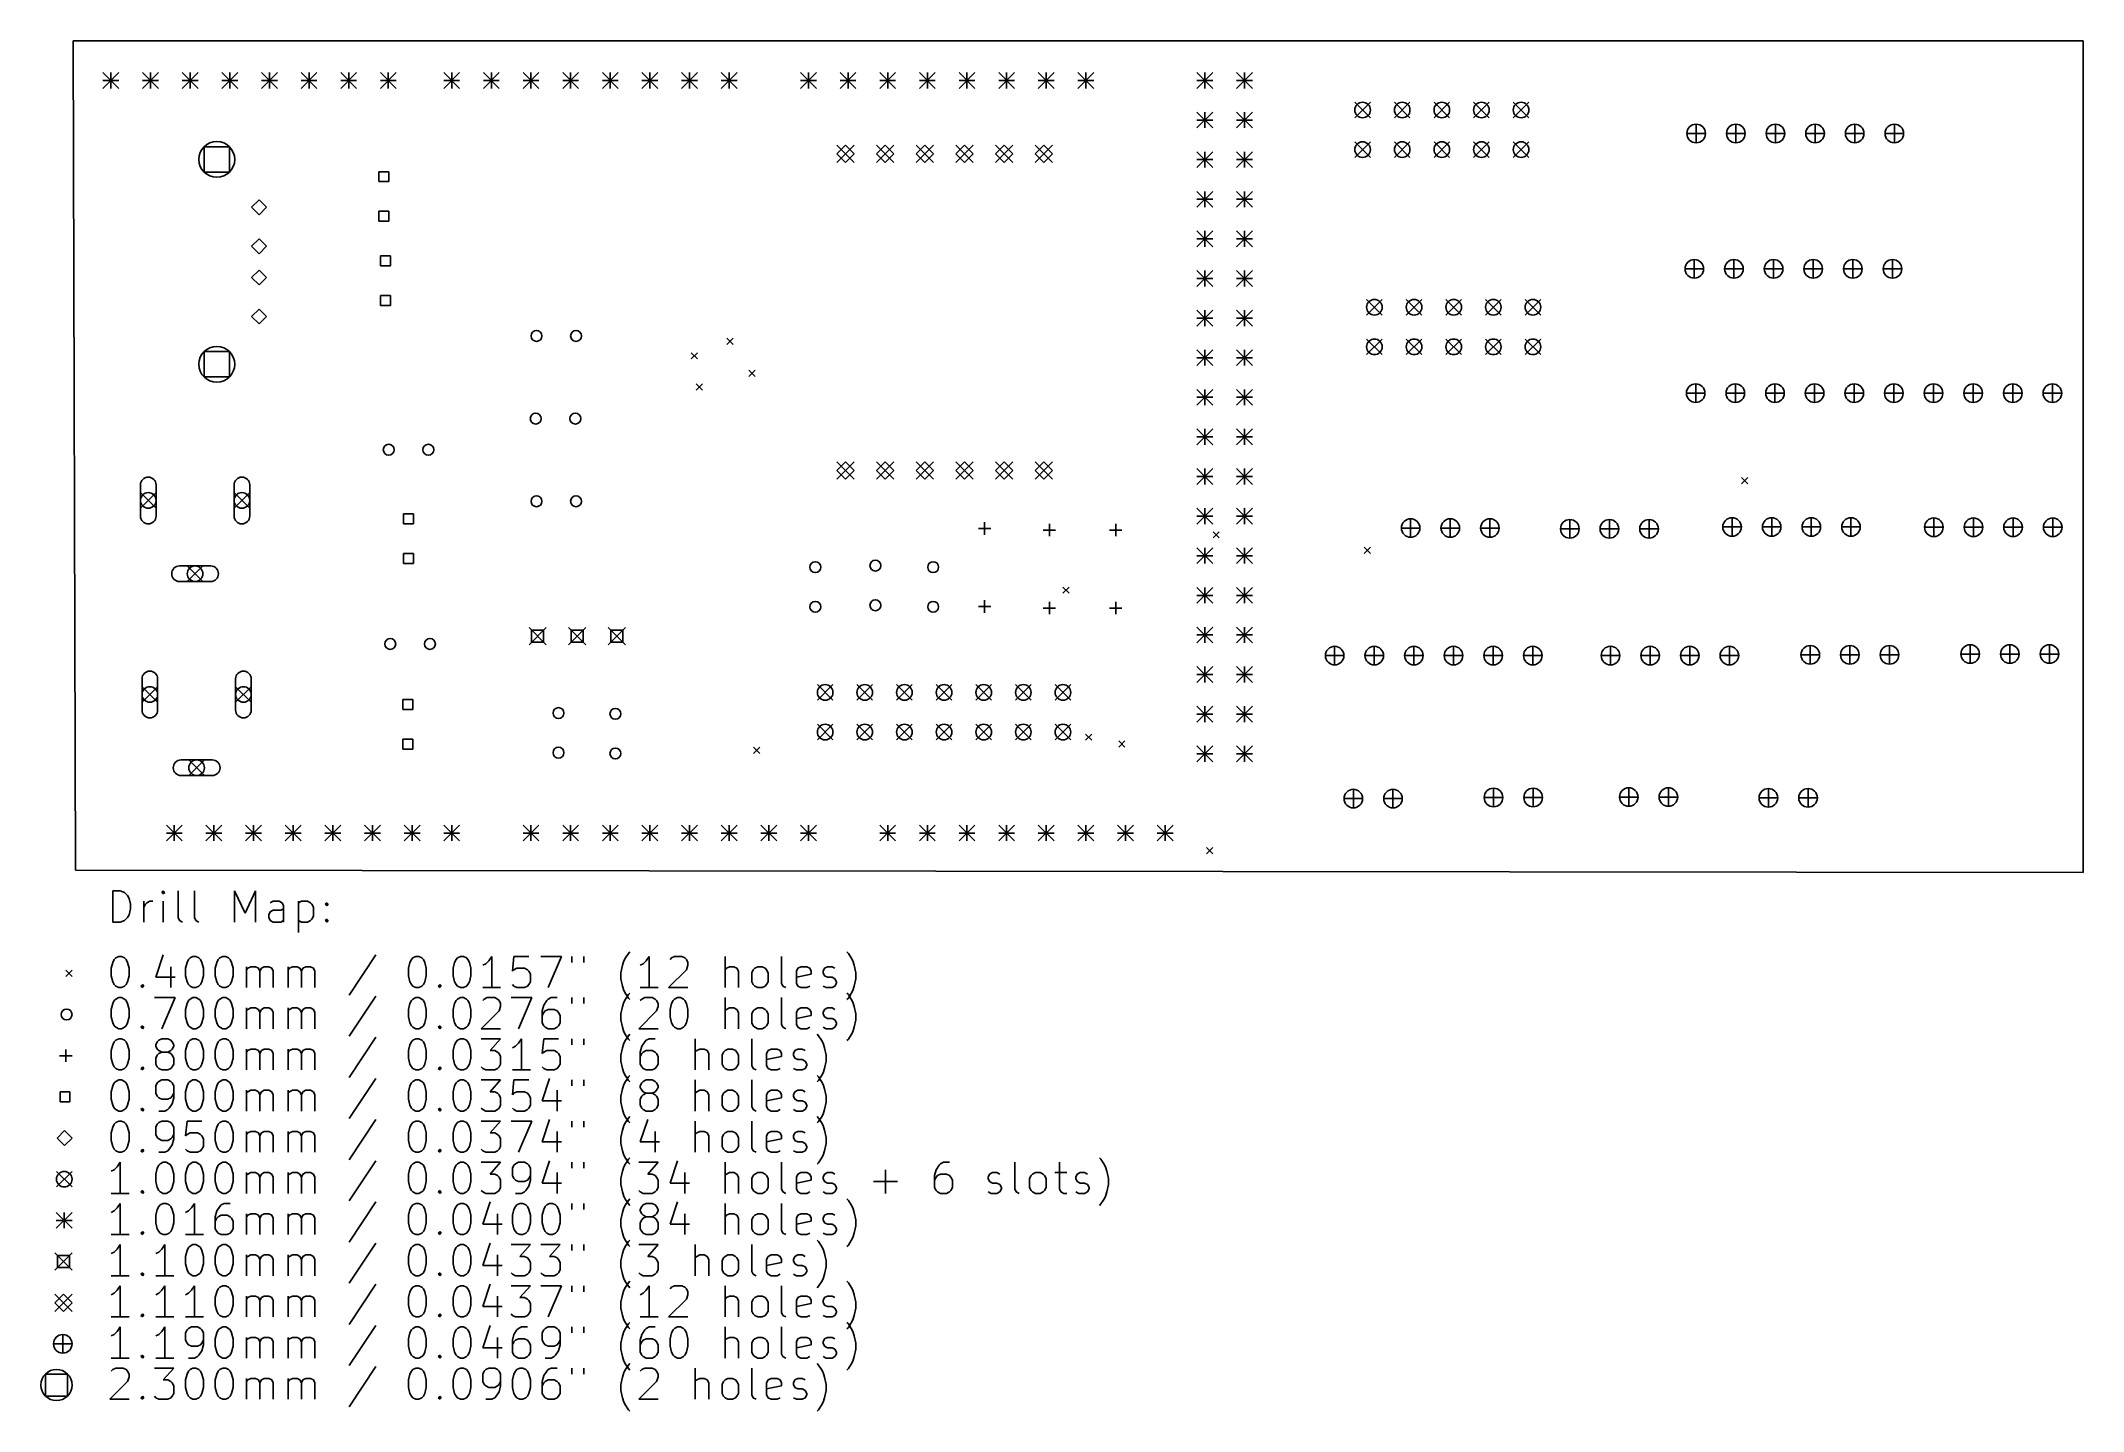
# Model space of a CAD drawing. Extents: x 123 to 254, y -156 to -68.
import ezdxf

# ---------------------------------------------------------------- set-up
doc = ezdxf.new("R2010")
doc.units = 0
doc.layers.add('BLACK', color=7, linetype='CONTINUOUS')

msp = doc.modelspace()

# ---------------------------------------------------------------- linework, layer by layer
at = {"layer": 'BLACK', "linetype": 'CONTINUOUS'}
for p, q in [((124.841, -68.326), (253.65, -68.334)), ((124.841, -68.326), (124.991, -121.516)), ((253.65, -121.65), (253.65, -68.334)), ((126.746, -70.358), (127.762, -71.374)), ((127.762, -70.358), (126.746, -71.374)), ((127.254, -70.358), (127.254, -71.374)), ((129.286, -70.358), (130.302, -71.374)), ((130.302, -70.358), (129.286, -71.374)), ((129.794, -70.358), (129.794, -71.374)), ((131.826, -70.358), (132.842, -71.374)), ((132.842, -70.358), (131.826, -71.374)), ((132.334, -70.358), (132.334, -71.374)), ((134.366, -70.358), (135.382, -71.374)), ((135.382, -70.358), (134.366, -71.374)), ((134.874, -70.358), (134.874, -71.374)), ((136.906, -70.358), (137.922, -71.374)), ((137.922, -70.358), (136.906, -71.374)), ((137.414, -70.358), (137.414, -71.374)), ((139.446, -70.358), (140.462, -71.374)), ((140.462, -70.358), (139.446, -71.374)), ((139.954, -70.358), (139.954, -71.374)), ((141.986, -70.358), (143.002, -71.374)), ((143.002, -70.358), (141.986, -71.374)), ((142.494, -70.358), (142.494, -71.374)), ((144.526, -70.358), (145.542, -71.374)), ((145.542, -70.358), (144.526, -71.374)), ((145.034, -70.358), (145.034, -71.374)), ((148.59, -70.358), (149.606, -71.374)), ((149.606, -70.358), (148.59, -71.374)), ((149.098, -70.358), (149.098, -71.374)), ((151.13, -70.358), (152.146, -71.374)), ((152.146, -70.358), (151.13, -71.374)), ((151.638, -70.358), (151.638, -71.374)), ((153.67, -70.358), (154.686, -71.374)), ((154.686, -70.358), (153.67, -71.374)), ((154.178, -70.358), (154.178, -71.374)), ((156.21, -70.358), (157.226, -71.374)), ((157.226, -70.358), (156.21, -71.374)), ((156.718, -70.358), (156.718, -71.374)), ((158.75, -70.358), (159.766, -71.374)), ((159.766, -70.358), (158.75, -71.374)), ((159.258, -70.358), (159.258, -71.374)), ((161.29, -70.358), (162.306, -71.374)), ((162.306, -70.358), (161.29, -71.374)), ((161.798, -70.358), (161.798, -71.374)), ((163.83, -70.358), (164.846, -71.374)), ((164.846, -70.358), (163.83, -71.374)), ((164.338, -70.358), (164.338, -71.374)), ((166.37, -70.358), (167.386, -71.374)), ((167.386, -70.358), (166.37, -71.374)), ((166.878, -70.358), (166.878, -71.374)), ((171.45, -70.358), (172.466, -71.374)), ((172.466, -70.358), (171.45, -71.374)), ((171.958, -70.358), (171.958, -71.374)), ((173.99, -70.358), (175.006, -71.374)), ((175.006, -70.358), (173.99, -71.374)), ((174.498, -70.358), (174.498, -71.374)), ((176.53, -70.358), (177.546, -71.374)), ((177.546, -70.358), (176.53, -71.374)), ((177.038, -70.358), (177.038, -71.374)), ((179.07, -70.358), (180.086, -71.374)), ((180.086, -70.358), (179.07, -71.374)), ((179.578, -70.358), (179.578, -71.374)), ((181.61, -70.358), (182.626, -71.374)), ((182.626, -70.358), (181.61, -71.374)), ((182.118, -70.358), (182.118, -71.374)), ((184.15, -70.358), (185.166, -71.374)), ((185.166, -70.358), (184.15, -71.374)), ((184.658, -70.358), (184.658, -71.374)), ((186.69, -70.358), (187.706, -71.374)), ((187.706, -70.358), (186.69, -71.374)), ((187.198, -70.358), (187.198, -71.374)), ((189.23, -70.358), (190.246, -71.374)), ((190.246, -70.358), (189.23, -71.374)), ((189.738, -70.358), (189.738, -71.374)), ((196.85, -70.358), (197.866, -71.374)), ((197.866, -70.358), (196.85, -71.374)), ((197.358, -70.358), (197.358, -71.374)), ((199.39, -70.358), (200.406, -71.374)), ((200.406, -70.358), (199.39, -71.374)), ((199.898, -70.358), (199.898, -71.374)), ((126.746, -70.866), (127.762, -70.866)), ((129.286, -70.866), (130.302, -70.866)), ((131.826, -70.866), (132.842, -70.866)), ((134.366, -70.866), (135.382, -70.866)), ((136.906, -70.866), (137.922, -70.866)), ((139.446, -70.866), (140.462, -70.866)), ((141.986, -70.866), (143.002, -70.866)), ((144.526, -70.866), (145.542, -70.866)), ((148.59, -70.866), (149.606, -70.866)), ((151.13, -70.866), (152.146, -70.866)), ((153.67, -70.866), (154.686, -70.866)), ((156.21, -70.866), (157.226, -70.866)), ((158.75, -70.866), (159.766, -70.866)), ((161.29, -70.866), (162.306, -70.866)), ((163.83, -70.866), (164.846, -70.866)), ((166.37, -70.866), (167.386, -70.866)), ((171.45, -70.866), (172.466, -70.866)), ((173.99, -70.866), (175.006, -70.866)), ((176.53, -70.866), (177.546, -70.866)), ((179.07, -70.866), (180.086, -70.866)), ((181.61, -70.866), (182.626, -70.866)), ((184.15, -70.866), (185.166, -70.866)), ((186.69, -70.866), (187.706, -70.866)), ((189.23, -70.866), (190.246, -70.866)), ((196.85, -70.866), (197.866, -70.866)), ((199.39, -70.866), (200.406, -70.866)), ((196.85, -72.898), (197.866, -73.914)), ((197.866, -72.898), (196.85, -73.914)), ((197.358, -72.898), (197.358, -73.914)), ((199.39, -72.898), (200.406, -73.914)), ((200.406, -72.898), (199.39, -73.914)), ((199.898, -72.898), (199.898, -73.914)), ((206.97, -72.2625), (207.97, -73.2625)), ((207.97, -72.2625), (206.97, -73.2625)), ((209.51, -72.2625), (210.51, -73.2625)), ((210.51, -72.2625), (209.51, -73.2625)), ((212.05, -72.2625), (213.05, -73.2625)), ((213.05, -72.2625), (212.05, -73.2625)), ((214.59, -72.2625), (215.59, -73.2625)), ((215.59, -72.2625), (214.59, -73.2625)), ((217.13, -72.2625), (218.13, -73.2625)), ((218.13, -72.2625), (217.13, -73.2625)), ((196.85, -73.406), (197.866, -73.406)), ((199.39, -73.406), (200.406, -73.406)), ((228.255, -74.27), (229.445, -74.27)), ((228.85, -73.675), (228.85, -74.865)), ((230.795, -74.27), (231.985, -74.27)), ((231.39, -73.675), (231.39, -74.865)), ((233.335, -74.27), (234.525, -74.27)), ((233.93, -73.675), (233.93, -74.865)), ((235.875, -74.27), (237.065, -74.27)), ((236.47, -73.675), (236.47, -74.865)), ((238.415, -74.27), (239.605, -74.27)), ((239.01, -73.675), (239.01, -74.865)), ((240.955, -74.27), (242.145, -74.27)), ((241.55, -73.675), (241.55, -74.865)), ((134.853181, -75.116819), (133.226819, -75.116819)), ((133.226819, -75.116819), (133.226819, -76.743181)), ((134.853181, -76.743181), (134.853181, -75.116819)), ((173.785, -75.01), (174.895, -76.12)), ((174.895, -75.01), (173.785, -76.12)), ((174.34, -75.01), (173.785, -75.565)), ((173.785, -75.565), (174.34, -76.12)), ((174.895, -75.565), (174.34, -75.01)), ((174.34, -76.12), (174.895, -75.565)), ((176.325, -75.01), (177.435, -76.12)), ((177.435, -75.01), (176.325, -76.12)), ((176.88, -75.01), (176.325, -75.565)), ((176.325, -75.565), (176.88, -76.12)), ((177.435, -75.565), (176.88, -75.01)), ((176.88, -76.12), (177.435, -75.565)), ((178.865, -75.01), (179.975, -76.12)), ((179.975, -75.01), (178.865, -76.12)), ((179.42, -75.01), (178.865, -75.565)), ((178.865, -75.565), (179.42, -76.12)), ((179.975, -75.565), (179.42, -75.01)), ((179.42, -76.12), (179.975, -75.565)), ((181.405, -75.01), (182.515, -76.12)), ((182.515, -75.01), (181.405, -76.12)), ((181.96, -75.01), (181.405, -75.565)), ((181.405, -75.565), (181.96, -76.12)), ((182.515, -75.565), (181.96, -75.01)), ((181.96, -76.12), (182.515, -75.565)), ((183.945, -75.01), (185.055, -76.12)), ((185.055, -75.01), (183.945, -76.12)), ((184.5, -75.01), (183.945, -75.565)), ((183.945, -75.565), (184.5, -76.12)), ((185.055, -75.565), (184.5, -75.01)), ((184.5, -76.12), (185.055, -75.565)), ((186.485, -75.01), (187.595, -76.12)), ((187.595, -75.01), (186.485, -76.12)), ((187.04, -75.01), (186.485, -75.565)), ((186.485, -75.565), (187.04, -76.12)), ((187.595, -75.565), (187.04, -75.01)), ((187.04, -76.12), (187.595, -75.565)), ((196.85, -75.438), (197.866, -76.454)), ((197.866, -75.438), (196.85, -76.454)), ((197.358, -75.438), (197.358, -76.454)), ((199.39, -75.438), (200.406, -76.454)), ((200.406, -75.438), (199.39, -76.454)), ((199.898, -75.438), (199.898, -76.454)), ((206.97, -74.8025), (207.97, -75.8025)), ((207.97, -74.8025), (206.97, -75.8025)), ((209.51, -74.8025), (210.51, -75.8025)), ((210.51, -74.8025), (209.51, -75.8025)), ((212.05, -74.8025), (213.05, -75.8025)), ((213.05, -74.8025), (212.05, -75.8025)), ((214.59, -74.8025), (215.59, -75.8025)), ((215.59, -74.8025), (214.59, -75.8025)), ((217.13, -74.8025), (218.13, -75.8025)), ((218.13, -74.8025), (217.13, -75.8025)), ((133.226819, -76.743181), (134.853181, -76.743181)), ((145.068201, -76.716799), (144.431799, -76.716799)), ((144.431799, -76.716799), (144.431799, -77.353201)), ((145.068201, -77.353201), (145.068201, -76.716799)), ((196.85, -75.946), (197.866, -75.946)), ((199.39, -75.946), (200.406, -75.946)), ((136.75, -78.525), (136.275, -79)), ((137.225, -79), (136.75, -78.525)), ((144.431799, -77.353201), (145.068201, -77.353201)), ((196.85, -77.978), (197.866, -78.994)), ((197.866, -77.978), (196.85, -78.994)), ((196.85, -78.486), (197.866, -78.486)), ((197.358, -77.978), (197.358, -78.994)), ((199.39, -77.978), (200.406, -78.994)), ((200.406, -77.978), (199.39, -78.994)), ((199.39, -78.486), (200.406, -78.486)), ((199.898, -77.978), (199.898, -78.994)), ((136.275, -79), (136.75, -79.475)), ((136.75, -79.475), (137.225, -79)), ((145.068201, -79.256799), (144.431799, -79.256799)), ((144.431799, -79.256799), (144.431799, -79.893201)), ((145.068201, -79.893201), (145.068201, -79.256799)), ((136.75, -81.025), (136.275, -81.5)), ((137.225, -81.5), (136.75, -81.025)), ((144.431799, -79.893201), (145.068201, -79.893201)), ((196.85, -80.518), (197.866, -81.534)), ((197.866, -80.518), (196.85, -81.534)), ((196.85, -81.026), (197.866, -81.026)), ((197.358, -80.518), (197.358, -81.534)), ((199.39, -80.518), (200.406, -81.534)), ((200.406, -80.518), (199.39, -81.534)), ((199.39, -81.026), (200.406, -81.026)), ((199.898, -80.518), (199.898, -81.534)), ((136.275, -81.5), (136.75, -81.975)), ((136.75, -81.975), (137.225, -81.5)), ((145.168201, -82.116799), (144.531799, -82.116799)), ((144.531799, -82.116799), (144.531799, -82.753201)), ((145.168201, -82.753201), (145.168201, -82.116799)), ((228.73, -82.355), (228.73, -83.545)), ((231.27, -82.355), (231.27, -83.545)), ((233.81, -82.355), (233.81, -83.545)), ((236.35, -82.355), (236.35, -83.545)), ((238.89, -82.355), (238.89, -83.545)), ((241.43, -82.355), (241.43, -83.545)), ((136.75, -83.025), (136.275, -83.5)), ((136.275, -83.5), (136.75, -83.975)), ((137.225, -83.5), (136.75, -83.025)), ((136.75, -83.975), (137.225, -83.5)), ((144.531799, -82.753201), (145.168201, -82.753201)), ((196.85, -83.058), (197.866, -84.074)), ((197.866, -83.058), (196.85, -84.074)), ((196.85, -83.566), (197.866, -83.566)), ((197.358, -83.058), (197.358, -84.074)), ((199.39, -83.058), (200.406, -84.074)), ((200.406, -83.058), (199.39, -84.074)), ((199.39, -83.566), (200.406, -83.566)), ((199.898, -83.058), (199.898, -84.074)), ((228.135, -82.95), (229.325, -82.95)), ((230.675, -82.95), (231.865, -82.95)), ((233.215, -82.95), (234.405, -82.95)), ((235.755, -82.95), (236.945, -82.95)), ((238.295, -82.95), (239.485, -82.95)), ((240.835, -82.95), (242.025, -82.95)), ((145.168201, -84.656799), (144.531799, -84.656799)), ((144.531799, -84.656799), (144.531799, -85.293201)), ((145.168201, -85.293201), (145.168201, -84.656799)), ((207.73, -84.91), (208.73, -85.91)), ((208.73, -84.91), (207.73, -85.91)), ((210.27, -84.91), (211.27, -85.91)), ((211.27, -84.91), (210.27, -85.91)), ((212.81, -84.91), (213.81, -85.91)), ((213.81, -84.91), (212.81, -85.91)), ((215.35, -84.91), (216.35, -85.91)), ((216.35, -84.91), (215.35, -85.91)), ((217.89, -84.91), (218.89, -85.91)), ((218.89, -84.91), (217.89, -85.91)), ((136.75, -85.525), (136.275, -86)), ((136.275, -86), (136.75, -86.475)), ((137.225, -86), (136.75, -85.525)), ((136.75, -86.475), (137.225, -86)), ((144.531799, -85.293201), (145.168201, -85.293201)), ((196.85, -85.598), (197.866, -86.614)), ((197.866, -85.598), (196.85, -86.614)), ((196.85, -86.106), (197.866, -86.106)), ((197.358, -85.598), (197.358, -86.614)), ((199.39, -85.598), (200.406, -86.614)), ((200.406, -85.598), (199.39, -86.614)), ((199.39, -86.106), (200.406, -86.106)), ((199.898, -85.598), (199.898, -86.614)), ((166.7384, -87.3956), (167.1384, -87.7956)), ((167.1384, -87.3956), (166.7384, -87.7956)), ((207.73, -87.45), (208.73, -88.45)), ((208.73, -87.45), (207.73, -88.45)), ((210.27, -87.45), (211.27, -88.45)), ((211.27, -87.45), (210.27, -88.45)), ((212.81, -87.45), (213.81, -88.45)), ((213.81, -87.45), (212.81, -88.45)), ((215.35, -87.45), (216.35, -88.45)), ((216.35, -87.45), (215.35, -88.45)), ((217.89, -87.45), (218.89, -88.45)), ((218.89, -87.45), (217.89, -88.45)), ((134.853181, -88.256819), (133.226819, -88.256819)), ((133.226819, -88.256819), (133.226819, -89.883181)), ((134.853181, -89.883181), (134.853181, -88.256819)), ((164.4408, -88.3252), (164.8408, -88.7252)), ((164.8408, -88.3252), (164.4408, -88.7252)), ((196.85, -88.138), (197.866, -89.154)), ((197.866, -88.138), (196.85, -89.154)), ((196.85, -88.646), (197.866, -88.646)), ((197.358, -88.138), (197.358, -89.154)), ((199.39, -88.138), (200.406, -89.154)), ((200.406, -88.138), (199.39, -89.154)), ((199.39, -88.646), (200.406, -88.646)), ((199.898, -88.138), (199.898, -89.154)), ((133.226819, -89.883181), (134.853181, -89.883181)), ((168.1376, -89.4503), (168.5376, -89.8503)), ((168.5376, -89.4503), (168.1376, -89.8503)), ((164.7655, -90.3272), (165.1655, -90.7272)), ((165.1655, -90.3272), (164.7655, -90.7272)), ((196.85, -90.678), (197.866, -91.694)), ((197.866, -90.678), (196.85, -91.694)), ((196.85, -91.186), (197.866, -91.186)), ((197.358, -90.678), (197.358, -91.694)), ((199.39, -90.678), (200.406, -91.694)), ((200.406, -90.678), (199.39, -91.694)), ((199.39, -91.186), (200.406, -91.186)), ((199.898, -90.678), (199.898, -91.694)), ((228.225, -90.92), (229.415, -90.92)), ((228.82, -90.325), (228.82, -91.515)), ((230.765, -90.92), (231.955, -90.92)), ((231.36, -90.325), (231.36, -91.515)), ((233.305, -90.92), (234.495, -90.92)), ((233.9, -90.325), (233.9, -91.515)), ((235.845, -90.92), (237.035, -90.92)), ((236.44, -90.325), (236.44, -91.515)), ((238.385, -90.92), (239.575, -90.92)), ((238.98, -90.325), (238.98, -91.515)), ((240.925, -90.92), (242.115, -90.92)), ((241.52, -90.325), (241.52, -91.515)), ((243.465, -90.92), (244.655, -90.92)), ((244.06, -90.325), (244.06, -91.515)), ((246.005, -90.92), (247.195, -90.92)), ((246.6, -90.325), (246.6, -91.515)), ((248.545, -90.92), (249.735, -90.92)), ((249.14, -90.325), (249.14, -91.515)), ((251.085, -90.92), (252.275, -90.92)), ((251.68, -90.325), (251.68, -91.515)), ((196.85, -93.218), (197.866, -94.234)), ((197.866, -93.218), (196.85, -94.234)), ((196.85, -93.726), (197.866, -93.726)), ((197.358, -93.218), (197.358, -94.234)), ((199.39, -93.218), (200.406, -94.234)), ((200.406, -93.218), (199.39, -94.234)), ((199.39, -93.726), (200.406, -93.726)), ((199.898, -93.218), (199.898, -94.234)), ((173.785, -95.33), (174.895, -96.44)), ((174.895, -95.33), (173.785, -96.44)), ((174.34, -95.33), (173.785, -95.885)), ((174.895, -95.885), (174.34, -95.33)), ((176.325, -95.33), (177.435, -96.44)), ((177.435, -95.33), (176.325, -96.44)), ((176.88, -95.33), (176.325, -95.885)), ((177.435, -95.885), (176.88, -95.33)), ((178.865, -95.33), (179.975, -96.44)), ((179.975, -95.33), (178.865, -96.44)), ((179.42, -95.33), (178.865, -95.885)), ((179.975, -95.885), (179.42, -95.33)), ((181.405, -95.33), (182.515, -96.44)), ((182.515, -95.33), (181.405, -96.44)), ((181.96, -95.33), (181.405, -95.885)), ((182.515, -95.885), (181.96, -95.33)), ((183.945, -95.33), (185.055, -96.44)), ((185.055, -95.33), (183.945, -96.44)), ((184.5, -95.33), (183.945, -95.885)), ((185.055, -95.885), (184.5, -95.33)), ((186.485, -95.33), (187.595, -96.44)), ((187.595, -95.33), (186.485, -96.44)), ((187.04, -95.33), (186.485, -95.885)), ((187.595, -95.885), (187.04, -95.33)), ((129.15, -96.8), (129.15, -98.8)), ((130.15, -98.8), (130.15, -96.8)), ((135.15, -96.8), (135.15, -98.8)), ((136.15, -98.8), (136.15, -96.8)), ((173.785, -95.885), (174.34, -96.44)), ((174.34, -96.44), (174.895, -95.885)), ((176.325, -95.885), (176.88, -96.44)), ((176.88, -96.44), (177.435, -95.885)), ((178.865, -95.885), (179.42, -96.44)), ((179.42, -96.44), (179.975, -95.885)), ((181.405, -95.885), (181.96, -96.44)), ((181.96, -96.44), (182.515, -95.885)), ((183.945, -95.885), (184.5, -96.44)), ((184.5, -96.44), (185.055, -95.885)), ((186.485, -95.885), (187.04, -96.44)), ((187.04, -96.44), (187.595, -95.885)), ((196.85, -95.758), (197.866, -96.774)), ((197.866, -95.758), (196.85, -96.774)), ((196.85, -96.266), (197.866, -96.266)), ((197.358, -95.758), (197.358, -96.774)), ((199.39, -95.758), (200.406, -96.774)), ((200.406, -95.758), (199.39, -96.774)), ((199.39, -96.266), (200.406, -96.266)), ((199.898, -95.758), (199.898, -96.774)), ((231.7529, -96.3287), (232.1529, -96.7287)), ((232.1529, -96.3287), (231.7529, -96.7287)), ((129.15, -97.3), (130.15, -98.3)), ((130.15, -97.3), (129.15, -98.3)), ((135.15, -97.3), (136.15, -98.3)), ((136.15, -97.3), (135.15, -98.3)), ((146.648201, -98.666799), (146.011799, -98.666799)), ((146.011799, -98.666799), (146.011799, -99.303201)), ((146.011799, -99.303201), (146.648201, -99.303201)), ((146.648201, -99.303201), (146.648201, -98.666799)), ((183.25, -99.2), (183.25, -100)), ((187.4, -99.3), (187.4, -100.1)), ((191.65, -99.3), (191.65, -100.1)), ((196.85, -98.298), (197.866, -99.314)), ((197.866, -98.298), (196.85, -99.314)), ((196.85, -98.806), (197.866, -98.806)), ((197.358, -98.298), (197.358, -99.314)), ((199.39, -98.298), (200.406, -99.314)), ((200.406, -98.298), (199.39, -99.314)), ((199.39, -98.806), (200.406, -98.806)), ((199.898, -98.298), (199.898, -99.314)), ((210.55, -98.975), (210.55, -100.165)), ((213.09, -98.975), (213.09, -100.165)), ((215.63, -98.975), (215.63, -100.165)), ((220.75, -99.025), (220.75, -100.215)), ((223.29, -99.025), (223.29, -100.215)), ((225.83, -99.025), (225.83, -100.215)), ((231.15, -98.905), (231.15, -100.095)), ((233.69, -98.905), (233.69, -100.095)), ((236.23, -98.905), (236.23, -100.095)), ((238.77, -98.905), (238.77, -100.095)), ((244.08, -98.925), (244.08, -100.115)), ((246.62, -98.925), (246.62, -100.115)), ((249.16, -98.925), (249.16, -100.115)), ((251.7, -98.925), (251.7, -100.115)), ((182.85, -99.6), (183.65, -99.6)), ((187, -99.7), (187.8, -99.7)), ((191.25, -99.7), (192.05, -99.7)), ((197.8863, -99.8072), (198.2863, -100.2072)), ((198.2863, -99.8072), (197.8863, -100.2072)), ((209.955, -99.57), (211.145, -99.57)), ((212.495, -99.57), (213.685, -99.57)), ((215.035, -99.57), (216.225, -99.57)), ((220.155, -99.62), (221.345, -99.62)), ((222.695, -99.62), (223.885, -99.62)), ((225.235, -99.62), (226.425, -99.62)), ((230.555, -99.5), (231.745, -99.5)), ((233.095, -99.5), (234.285, -99.5)), ((235.635, -99.5), (236.825, -99.5)), ((238.175, -99.5), (239.365, -99.5)), ((243.485, -99.52), (244.675, -99.52)), ((246.025, -99.52), (247.215, -99.52)), ((248.565, -99.52), (249.755, -99.52)), ((251.105, -99.52), (252.295, -99.52)), ((133.65, -102), (131.65, -102)), ((132.15, -102), (133.15, -103)), ((133.15, -102), (132.15, -103)), ((146.648201, -101.206799), (146.011799, -101.206799)), ((146.011799, -101.206799), (146.011799, -101.843201)), ((146.011799, -101.843201), (146.648201, -101.843201)), ((146.648201, -101.843201), (146.648201, -101.206799)), ((196.85, -100.838), (197.866, -101.854)), ((197.866, -100.838), (196.85, -101.854)), ((196.85, -101.346), (197.866, -101.346)), ((197.358, -100.838), (197.358, -101.854)), ((199.39, -100.838), (200.406, -101.854)), ((200.406, -100.838), (199.39, -101.854)), ((199.39, -101.346), (200.406, -101.346)), ((199.898, -100.838), (199.898, -101.854)), ((207.5718, -100.806), (207.9718, -101.206)), ((207.9718, -100.806), (207.5718, -101.206)), ((131.65, -103), (133.65, -103)), ((188.2591, -103.351), (188.6591, -103.751)), ((188.6591, -103.351), (188.2591, -103.751)), ((196.85, -103.378), (197.866, -104.394)), ((197.866, -103.378), (196.85, -104.394)), ((197.358, -103.378), (197.358, -104.394)), ((199.39, -103.378), (200.406, -104.394)), ((200.406, -103.378), (199.39, -104.394)), ((199.898, -103.378), (199.898, -104.394)), ((182.85, -104.6), (183.65, -104.6)), ((183.25, -104.2), (183.25, -105)), ((187, -104.7), (187.8, -104.7)), ((187.4, -104.3), (187.4, -105.1)), ((191.25, -104.7), (192.05, -104.7)), ((191.65, -104.3), (191.65, -105.1)), ((196.85, -103.886), (197.866, -103.886)), ((199.39, -103.886), (200.406, -103.886)), ((154.05, -105.95), (155.15, -107.05)), ((155.15, -105.95), (154.05, -107.05)), ((156.59, -105.95), (157.69, -107.05)), ((157.69, -105.95), (156.59, -107.05)), ((159.13, -105.95), (160.23, -107.05)), ((160.23, -105.95), (159.13, -107.05)), ((196.85, -105.918), (197.866, -106.934)), ((197.866, -105.918), (196.85, -106.934)), ((197.358, -105.918), (197.358, -106.934)), ((199.39, -105.918), (200.406, -106.934)), ((200.406, -105.918), (199.39, -106.934)), ((199.898, -105.918), (199.898, -106.934)), ((154.988912, -106.111088), (154.211088, -106.111088)), ((154.211088, -106.111088), (154.211088, -106.888912)), ((154.211088, -106.888912), (154.988912, -106.888912)), ((154.988912, -106.888912), (154.988912, -106.111088)), ((157.528912, -106.111088), (156.751088, -106.111088)), ((156.751088, -106.111088), (156.751088, -106.888912)), ((156.751088, -106.888912), (157.528912, -106.888912)), ((157.528912, -106.888912), (157.528912, -106.111088)), ((160.068912, -106.111088), (159.291088, -106.111088)), ((159.291088, -106.111088), (159.291088, -106.888912)), ((159.291088, -106.888912), (160.068912, -106.888912)), ((160.068912, -106.888912), (160.068912, -106.111088)), ((196.85, -106.426), (197.866, -106.426)), ((199.39, -106.426), (200.406, -106.426)), ((205.68, -107.155), (205.68, -108.345)), ((208.22, -107.155), (208.22, -108.345)), ((210.76, -107.155), (210.76, -108.345)), ((213.3, -107.155), (213.3, -108.345)), ((215.84, -107.155), (215.84, -108.345)), ((218.38, -107.155), (218.38, -108.345)), ((223.36, -107.155), (223.36, -108.345)), ((225.9, -107.155), (225.9, -108.345)), ((228.44, -107.155), (228.44, -108.345)), ((230.98, -107.155), (230.98, -108.345)), ((236.16, -107.105), (236.16, -108.295)), ((238.7, -107.105), (238.7, -108.295)), ((241.24, -107.105), (241.24, -108.295)), ((246.41, -107.055), (246.41, -108.245)), ((248.95, -107.055), (248.95, -108.245)), ((251.49, -107.055), (251.49, -108.245)), ((196.85, -108.458), (197.866, -109.474)), ((197.866, -108.458), (196.85, -109.474)), ((197.358, -108.458), (197.358, -109.474)), ((199.39, -108.458), (200.406, -109.474)), ((200.406, -108.458), (199.39, -109.474)), ((199.898, -108.458), (199.898, -109.474)), ((205.085, -107.75), (206.275, -107.75)), ((207.625, -107.75), (208.815, -107.75)), ((210.165, -107.75), (211.355, -107.75)), ((212.705, -107.75), (213.895, -107.75)), ((215.245, -107.75), (216.435, -107.75)), ((217.785, -107.75), (218.975, -107.75)), ((222.765, -107.75), (223.955, -107.75)), ((225.305, -107.75), (226.495, -107.75)), ((227.845, -107.75), (229.035, -107.75)), ((230.385, -107.75), (231.575, -107.75)), ((235.565, -107.7), (236.755, -107.7)), ((238.105, -107.7), (239.295, -107.7)), ((240.645, -107.7), (241.835, -107.7)), ((245.815, -107.65), (247.005, -107.65)), ((248.355, -107.65), (249.545, -107.65)), ((250.895, -107.65), (252.085, -107.65)), ((129.25, -109.2425), (129.25, -111.2425)), ((129.25, -109.7425), (130.25, -110.7425)), ((130.25, -109.7425), (129.25, -110.7425)), ((130.25, -111.2425), (130.25, -109.2425)), ((135.25, -109.2425), (135.25, -111.2425)), ((135.25, -109.7425), (136.25, -110.7425)), ((136.25, -109.7425), (135.25, -110.7425)), ((136.25, -111.2425), (136.25, -109.2425)), ((172.53, -109.6125), (173.53, -110.6125)), ((173.53, -109.6125), (172.53, -110.6125)), ((175.07, -109.6125), (176.07, -110.6125)), ((176.07, -109.6125), (175.07, -110.6125)), ((177.61, -109.6125), (178.61, -110.6125)), ((178.61, -109.6125), (177.61, -110.6125)), ((180.15, -109.6125), (181.15, -110.6125)), ((181.15, -109.6125), (180.15, -110.6125)), ((182.69, -109.6125), (183.69, -110.6125)), ((183.69, -109.6125), (182.69, -110.6125)), ((185.23, -109.6125), (186.23, -110.6125)), ((186.23, -109.6125), (185.23, -110.6125)), ((187.77, -109.6125), (188.77, -110.6125)), ((188.77, -109.6125), (187.77, -110.6125)), ((196.85, -108.966), (197.866, -108.966)), ((199.39, -108.966), (200.406, -108.966)), ((146.598201, -110.566799), (145.961799, -110.566799)), ((145.961799, -110.566799), (145.961799, -111.203201)), ((145.961799, -111.203201), (146.598201, -111.203201)), ((146.598201, -111.203201), (146.598201, -110.566799)), ((196.85, -110.998), (197.866, -112.014)), ((197.866, -110.998), (196.85, -112.014)), ((197.358, -110.998), (197.358, -112.014)), ((199.39, -110.998), (200.406, -112.014)), ((200.406, -110.998), (199.39, -112.014)), ((199.898, -110.998), (199.898, -112.014)), ((172.53, -112.1525), (173.53, -113.1525)), ((173.53, -112.1525), (172.53, -113.1525)), ((175.07, -112.1525), (176.07, -113.1525)), ((176.07, -112.1525), (175.07, -113.1525)), ((177.61, -112.1525), (178.61, -113.1525)), ((178.61, -112.1525), (177.61, -113.1525)), ((180.15, -112.1525), (181.15, -113.1525)), ((181.15, -112.1525), (180.15, -113.1525)), ((182.69, -112.1525), (183.69, -113.1525)), ((183.69, -112.1525), (182.69, -113.1525)), ((185.23, -112.1525), (186.23, -113.1525)), ((186.23, -112.1525), (185.23, -113.1525)), ((187.77, -112.1525), (188.77, -113.1525)), ((188.77, -112.1525), (187.77, -113.1525)), ((196.85, -111.506), (197.866, -111.506)), ((199.39, -111.506), (200.406, -111.506)), ((146.598201, -113.106799), (145.961799, -113.106799)), ((145.961799, -113.106799), (145.961799, -113.743201)), ((145.961799, -113.743201), (146.598201, -113.743201)), ((146.598201, -113.743201), (146.598201, -113.106799)), ((168.4363, -113.6288), (168.8363, -114.0288)), ((168.8363, -113.6288), (168.4363, -114.0288)), ((189.7173, -112.7772), (190.1173, -113.1772)), ((190.1173, -112.7772), (189.7173, -113.1772)), ((191.8413, -113.2139), (192.2413, -113.6139)), ((192.2413, -113.2139), (191.8413, -113.6139)), ((196.85, -113.538), (197.866, -114.554)), ((197.866, -113.538), (196.85, -114.554)), ((197.358, -113.538), (197.358, -114.554)), ((199.39, -113.538), (200.406, -114.554)), ((200.406, -113.538), (199.39, -114.554)), ((199.898, -113.538), (199.898, -114.554)), ((133.75, -114.4425), (131.75, -114.4425)), ((132.25, -114.4425), (133.25, -115.4425)), ((133.25, -114.4425), (132.25, -115.4425)), ((196.85, -114.046), (197.866, -114.046)), ((199.39, -114.046), (200.406, -114.046)), ((131.75, -115.4425), (133.75, -115.4425)), ((206.88, -116.325), (206.88, -117.515)), ((209.42, -116.325), (209.42, -117.515)), ((215.86, -116.255), (215.86, -117.445)), ((218.4, -116.255), (218.4, -117.445)), ((224.53, -116.225), (224.53, -117.415)), ((227.07, -116.225), (227.07, -117.415)), ((233.48, -116.275), (233.48, -117.465)), ((236.02, -116.275), (236.02, -117.465)), ((206.285, -116.92), (207.475, -116.92)), ((208.825, -116.92), (210.015, -116.92)), ((215.265, -116.85), (216.455, -116.85)), ((217.805, -116.85), (218.995, -116.85)), ((223.935, -116.82), (225.125, -116.82)), ((226.475, -116.82), (227.665, -116.82)), ((232.885, -116.87), (234.075, -116.87)), ((235.425, -116.87), (236.615, -116.87)), ((130.81, -118.618), (131.826, -119.634)), ((131.826, -118.618), (130.81, -119.634)), ((131.318, -118.618), (131.318, -119.634)), ((133.35, -118.618), (134.366, -119.634)), ((134.366, -118.618), (133.35, -119.634)), ((133.858, -118.618), (133.858, -119.634)), ((135.89, -118.618), (136.906, -119.634)), ((136.906, -118.618), (135.89, -119.634)), ((136.398, -118.618), (136.398, -119.634)), ((138.43, -118.618), (139.446, -119.634)), ((139.446, -118.618), (138.43, -119.634)), ((138.938, -118.618), (138.938, -119.634)), ((140.97, -118.618), (141.986, -119.634)), ((141.986, -118.618), (140.97, -119.634)), ((141.478, -118.618), (141.478, -119.634)), ((143.51, -118.618), (144.526, -119.634)), ((144.526, -118.618), (143.51, -119.634)), ((144.018, -118.618), (144.018, -119.634)), ((146.05, -118.618), (147.066, -119.634)), ((147.066, -118.618), (146.05, -119.634)), ((146.558, -118.618), (146.558, -119.634)), ((148.59, -118.618), (149.606, -119.634)), ((149.606, -118.618), (148.59, -119.634)), ((149.098, -118.618), (149.098, -119.634)), ((153.67, -118.618), (154.686, -119.634)), ((154.686, -118.618), (153.67, -119.634)), ((154.178, -118.618), (154.178, -119.634)), ((156.21, -118.618), (157.226, -119.634)), ((157.226, -118.618), (156.21, -119.634)), ((156.718, -118.618), (156.718, -119.634)), ((158.75, -118.618), (159.766, -119.634)), ((159.766, -118.618), (158.75, -119.634)), ((159.258, -118.618), (159.258, -119.634)), ((161.29, -118.618), (162.306, -119.634)), ((162.306, -118.618), (161.29, -119.634)), ((161.798, -118.618), (161.798, -119.634)), ((163.83, -118.618), (164.846, -119.634)), ((164.846, -118.618), (163.83, -119.634)), ((164.338, -118.618), (164.338, -119.634)), ((166.37, -118.618), (167.386, -119.634)), ((167.386, -118.618), (166.37, -119.634)), ((166.878, -118.618), (166.878, -119.634)), ((168.91, -118.618), (169.926, -119.634)), ((169.926, -118.618), (168.91, -119.634)), ((169.418, -118.618), (169.418, -119.634)), ((171.45, -118.618), (172.466, -119.634)), ((172.466, -118.618), (171.45, -119.634)), ((171.958, -118.618), (171.958, -119.634)), ((176.53, -118.618), (177.546, -119.634)), ((177.546, -118.618), (176.53, -119.634)), ((177.038, -118.618), (177.038, -119.634)), ((179.07, -118.618), (180.086, -119.634)), ((180.086, -118.618), (179.07, -119.634)), ((179.578, -118.618), (179.578, -119.634)), ((181.61, -118.618), (182.626, -119.634)), ((182.626, -118.618), (181.61, -119.634)), ((182.118, -118.618), (182.118, -119.634)), ((184.15, -118.618), (185.166, -119.634)), ((185.166, -118.618), (184.15, -119.634)), ((184.658, -118.618), (184.658, -119.634)), ((186.69, -118.618), (187.706, -119.634)), ((187.706, -118.618), (186.69, -119.634)), ((187.198, -118.618), (187.198, -119.634)), ((189.23, -118.618), (190.246, -119.634)), ((190.246, -118.618), (189.23, -119.634)), ((189.738, -118.618), (189.738, -119.634)), ((191.77, -118.618), (192.786, -119.634)), ((192.786, -118.618), (191.77, -119.634)), ((192.278, -118.618), (192.278, -119.634)), ((194.31, -118.618), (195.326, -119.634)), ((195.326, -118.618), (194.31, -119.634)), ((194.818, -118.618), (194.818, -119.634)), ((130.81, -119.126), (131.826, -119.126)), ((133.35, -119.126), (134.366, -119.126)), ((135.89, -119.126), (136.906, -119.126)), ((138.43, -119.126), (139.446, -119.126)), ((140.97, -119.126), (141.986, -119.126)), ((143.51, -119.126), (144.526, -119.126)), ((146.05, -119.126), (147.066, -119.126)), ((148.59, -119.126), (149.606, -119.126)), ((153.67, -119.126), (154.686, -119.126)), ((156.21, -119.126), (157.226, -119.126)), ((158.75, -119.126), (159.766, -119.126)), ((161.29, -119.126), (162.306, -119.126)), ((163.83, -119.126), (164.846, -119.126)), ((166.37, -119.126), (167.386, -119.126)), ((168.91, -119.126), (169.926, -119.126)), ((171.45, -119.126), (172.466, -119.126)), ((176.53, -119.126), (177.546, -119.126)), ((179.07, -119.126), (180.086, -119.126)), ((181.61, -119.126), (182.626, -119.126)), ((184.15, -119.126), (185.166, -119.126)), ((186.69, -119.126), (187.706, -119.126)), ((189.23, -119.126), (190.246, -119.126)), ((191.77, -119.126), (192.786, -119.126)), ((194.31, -119.126), (195.326, -119.126)), ((197.4791, -120.0523), (197.8791, -120.4523)), ((197.8791, -120.0523), (197.4791, -120.4523)), ((124.991, -121.516), (253.65, -121.65)), ((127.373768, -124.839838), (127.373768, -122.839838)), ((127.373768, -122.839838), (127.849958, -122.839838)), ((127.849958, -122.839838), (128.135673, -122.935076)), ((128.135673, -122.935076), (128.326149, -123.125552)), ((130.611863, -122.839838), (130.516625, -122.935076)), ((130.516625, -122.935076), (130.611863, -123.030314)), ((130.707101, -122.935076), (130.611863, -122.839838)), ((130.611863, -122.839838), (130.611863, -123.030314)), ((130.611863, -123.030314), (130.707101, -122.935076)), ((131.564244, -124.554123), (131.564244, -122.839838)), ((132.611863, -124.554123), (132.611863, -122.839838)), ((135.183292, -124.839838), (135.183292, -122.839838)), ((135.183292, -122.839838), (135.849959, -124.268409)), ((135.849959, -124.268409), (136.516625, -122.839838)), ((136.516625, -122.839838), (136.516625, -124.839838)), ((128.326149, -123.125552), (128.421387, -123.316028)), ((128.421387, -123.316028), (128.516625, -123.69698)), ((128.516625, -123.982695), (128.421387, -124.363647)), ((128.516625, -123.69698), (128.516625, -123.982695)), ((129.373768, -124.839838), (129.373768, -123.506504)), ((129.373768, -123.887457), (129.469006, -123.69698)), ((129.469006, -123.69698), (129.564244, -123.601742)), ((129.564244, -123.601742), (129.75472, -123.506504)), ((129.75472, -123.506504), (129.945197, -123.506504)), ((130.611863, -124.839838), (130.611863, -123.506504)), ((137.373768, -124.363647), (137.469006, -124.173171)), ((137.659482, -123.506504), (137.469006, -123.601742)), ((137.469006, -124.173171), (137.659482, -124.077933)), ((138.040435, -123.506504), (137.659482, -123.506504)), ((137.659482, -124.077933), (138.135673, -124.077933)), ((138.230911, -123.601742), (138.040435, -123.506504)), ((138.135673, -124.077933), (138.326149, -123.982695)), ((138.326149, -123.792219), (138.230911, -123.601742)), ((138.326149, -124.839838), (138.326149, -123.792219)), ((139.27853, -123.506504), (139.27853, -125.506504)), ((139.27853, -123.601742), (139.469006, -123.506504)), ((139.469006, -123.506504), (139.849959, -123.506504)), ((139.849959, -123.506504), (140.040435, -123.601742)), ((140.040435, -123.601742), (140.135673, -123.69698)), ((140.135673, -123.69698), (140.230911, -123.887457)), ((140.230911, -123.887457), (140.230911, -124.458885)), ((140.992816, -123.69698), (141.088054, -123.601742)), ((141.088054, -123.792219), (140.992816, -123.69698)), ((141.088054, -123.601742), (141.183292, -123.69698)), ((141.088054, -123.601742), (141.088054, -123.792219)), ((141.183292, -123.69698), (141.088054, -123.792219)), ((127.849958, -124.839838), (127.373768, -124.839838)), ((128.135673, -124.7446), (127.849958, -124.839838)), ((128.326149, -124.554123), (128.135673, -124.7446)), ((128.421387, -124.363647), (128.326149, -124.554123)), ((131.659482, -124.7446), (131.564244, -124.554123)), ((131.849958, -124.839838), (131.659482, -124.7446)), ((132.707101, -124.7446), (132.611863, -124.554123)), ((132.897577, -124.839838), (132.707101, -124.7446)), ((137.373768, -124.554123), (137.373768, -124.363647)), ((137.469006, -124.7446), (137.373768, -124.554123)), ((137.659482, -124.839838), (137.469006, -124.7446)), ((138.135673, -124.839838), (137.659482, -124.839838)), ((138.326149, -124.7446), (138.135673, -124.839838)), ((139.469006, -124.839838), (139.27853, -124.7446)), ((139.849959, -124.839838), (139.469006, -124.839838)), ((140.040435, -124.7446), (139.849959, -124.839838)), ((140.135673, -124.649361), (140.040435, -124.7446)), ((140.230911, -124.458885), (140.135673, -124.649361)), ((140.992816, -124.7446), (141.088054, -124.649361)), ((141.088054, -124.839838), (140.992816, -124.7446)), ((141.088054, -124.649361), (141.183292, -124.7446)), ((141.088054, -124.649361), (141.088054, -124.839838)), ((141.183292, -124.7446), (141.088054, -124.839838)), ((130.611863, -126.9446), (130.135673, -128.373171)), ((144.230912, -126.9446), (142.516627, -129.516028)), ((160.230914, -127.135076), (160.42139, -126.849361)), ((160.42139, -126.849361), (160.516629, -126.754123)), ((174.51663, -126.849361), (174.421392, -126.754123)), ((174.707106, -127.135076), (174.51663, -126.849361)), ((124.366, -127.925), (124.766, -128.325)), ((124.766, -127.925), (124.366, -128.325)), ((127.27853, -127.801742), (127.373768, -127.42079)), ((127.27853, -128.277933), (127.27853, -127.801742)), ((127.373768, -127.42079), (127.469006, -127.230314)), ((127.469006, -127.230314), (127.564244, -127.135076)), ((127.564244, -127.135076), (127.75472, -127.039838)), ((127.75472, -127.039838), (127.945197, -127.039838)), ((127.945197, -127.039838), (128.135673, -127.135076)), ((128.135673, -127.135076), (128.230911, -127.230314)), ((128.230911, -127.230314), (128.326149, -127.42079)), ((128.326149, -127.42079), (128.421387, -127.801742)), ((128.421387, -127.801742), (128.421387, -128.277933)), ((131.088054, -127.706504), (131.088054, -129.039838)), ((132.040435, -127.801742), (132.135673, -127.42079)), ((132.040435, -128.277933), (132.040435, -127.801742)), ((132.135673, -127.42079), (132.230911, -127.230314)), ((132.230911, -127.230314), (132.326149, -127.135076)), ((132.326149, -127.135076), (132.516625, -127.039838)), ((132.516625, -127.039838), (132.707102, -127.039838)), ((132.707102, -127.039838), (132.897578, -127.135076)), ((132.897578, -127.135076), (132.992816, -127.230314)), ((132.992816, -127.230314), (133.088054, -127.42079)), ((133.088054, -127.42079), (133.183292, -127.801742)), ((133.183292, -127.801742), (133.183292, -128.277933)), ((133.945197, -127.801742), (134.040435, -127.42079)), ((133.945197, -128.277933), (133.945197, -127.801742)), ((134.040435, -127.42079), (134.135673, -127.230314)), ((134.135673, -127.230314), (134.230911, -127.135076)), ((134.230911, -127.135076), (134.421387, -127.039838)), ((134.421387, -127.039838), (134.611864, -127.039838)), ((134.611864, -127.039838), (134.80234, -127.135076)), ((134.80234, -127.135076), (134.897578, -127.230314)), ((134.897578, -127.230314), (134.992816, -127.42079)), ((134.992816, -127.42079), (135.088054, -127.801742)), ((135.088054, -127.801742), (135.088054, -128.277933)), ((135.945197, -129.039838), (135.945197, -127.706504)), ((135.945197, -127.89698), (136.040435, -127.801742)), ((136.040435, -127.801742), (136.230911, -127.706504)), ((136.230911, -127.706504), (136.516626, -127.706504)), ((136.516626, -127.706504), (136.707102, -127.801742)), ((136.707102, -127.801742), (136.80234, -127.992219)), ((136.80234, -127.992219), (136.897578, -127.801742)), ((136.80234, -127.992219), (136.80234, -129.039838)), ((136.897578, -127.801742), (137.088054, -127.706504)), ((137.088054, -127.706504), (137.373768, -127.706504)), ((137.373768, -127.706504), (137.564245, -127.801742)), ((137.564245, -127.801742), (137.659483, -127.992219)), ((137.659483, -127.992219), (137.659483, -129.039838)), ((138.611864, -129.039838), (138.611864, -127.706504)), ((138.611864, -127.89698), (138.707102, -127.801742)), ((138.707102, -127.801742), (138.897578, -127.706504)), ((138.897578, -127.706504), (139.183293, -127.706504)), ((139.183293, -127.706504), (139.373769, -127.801742)), ((139.373769, -127.801742), (139.469007, -127.992219)), ((139.469007, -127.992219), (139.564245, -127.801742)), ((139.469007, -127.992219), (139.469007, -129.039838)), ((139.564245, -127.801742), (139.754721, -127.706504)), ((139.754721, -127.706504), (140.040435, -127.706504)), ((140.040435, -127.706504), (140.230912, -127.801742)), ((140.230912, -127.801742), (140.32615, -127.992219)), ((140.32615, -127.992219), (140.32615, -129.039838)), ((146.326151, -127.801742), (146.421389, -127.42079)), ((146.326151, -128.277933), (146.326151, -127.801742)), ((146.421389, -127.42079), (146.516627, -127.230314)), ((146.516627, -127.230314), (146.611865, -127.135076)), ((146.611865, -127.135076), (146.802341, -127.039838)), ((146.802341, -127.039838), (146.992818, -127.039838)), ((146.992818, -127.039838), (147.183294, -127.135076)), ((147.183294, -127.135076), (147.278532, -127.230314)), ((147.278532, -127.230314), (147.37377, -127.42079)), ((147.37377, -127.42079), (147.469008, -127.801742)), ((147.469008, -127.801742), (147.469008, -128.277933)), ((149.183294, -127.801742), (149.278532, -127.42079)), ((149.183294, -128.277933), (149.183294, -127.801742)), ((149.278532, -127.42079), (149.37377, -127.230314)), ((149.37377, -127.230314), (149.469008, -127.135076)), ((149.469008, -127.135076), (149.659484, -127.039838)), ((149.659484, -127.039838), (149.849961, -127.039838)), ((149.849961, -127.039838), (150.040437, -127.135076)), ((150.040437, -127.135076), (150.135675, -127.230314)), ((150.135675, -127.230314), (150.230913, -127.42079)), ((150.230913, -127.42079), (150.326151, -127.801742)), ((150.326151, -127.801742), (150.326151, -128.277933)), ((151.278532, -127.516028), (151.088056, -127.611266)), ((151.469008, -127.325552), (151.278532, -127.516028)), ((151.659484, -127.039838), (151.469008, -127.325552)), ((151.659484, -129.039838), (151.659484, -127.039838)), ((153.088056, -127.039838), (152.992818, -127.992219)), ((152.992818, -127.992219), (153.088056, -127.89698)), ((154.040437, -127.039838), (153.088056, -127.039838)), ((153.088056, -127.89698), (153.278532, -127.801742)), ((153.278532, -127.801742), (153.754723, -127.801742)), ((153.754723, -127.801742), (153.945199, -127.89698)), ((153.945199, -127.89698), (154.040437, -127.992219)), ((154.040437, -127.992219), (154.135675, -128.182695)), ((154.135675, -128.182695), (154.135675, -128.658885)), ((154.802342, -127.039838), (156.135675, -127.039838)), ((156.135675, -127.039838), (155.278532, -129.039838)), ((156.802342, -127.039838), (156.802342, -127.42079)), ((157.564247, -127.039838), (157.564247, -127.42079)), ((159.9452, -128.087457), (160.040438, -127.611266)), ((159.9452, -128.468409), (159.9452, -128.087457)), ((160.040438, -127.611266), (160.135676, -127.325552)), ((160.135676, -127.325552), (160.230914, -127.135076)), ((161.373771, -127.516028), (161.183295, -127.611266)), ((161.564247, -127.325552), (161.373771, -127.516028)), ((161.754723, -127.039838), (161.564247, -127.325552)), ((161.754723, -129.039838), (161.754723, -127.039838)), ((164.135676, -127.89698), (162.992819, -129.039838)), ((163.088057, -127.230314), (163.183295, -127.135076)), ((163.183295, -127.135076), (163.373771, -127.039838)), ((163.373771, -127.039838), (163.849962, -127.039838)), ((163.849962, -127.039838), (164.040438, -127.135076)), ((164.040438, -127.135076), (164.135676, -127.230314)), ((164.135676, -127.230314), (164.230914, -127.42079)), ((164.230914, -127.611266), (164.135676, -127.89698)), ((164.230914, -127.42079), (164.230914, -127.611266)), ((166.611867, -129.039838), (166.611867, -127.039838)), ((166.707105, -127.801742), (166.611867, -127.89698)), ((166.897581, -127.706504), (166.707105, -127.801742)), ((167.183296, -127.706504), (166.897581, -127.706504)), ((167.373772, -127.801742), (167.183296, -127.706504)), ((167.46901, -127.992219), (167.373772, -127.801742)), ((167.46901, -129.039838), (167.46901, -127.992219)), ((168.326153, -128.087457), (168.421391, -127.89698)), ((168.326153, -128.658885), (168.326153, -128.087457)), ((168.421391, -127.89698), (168.516629, -127.801742)), ((168.516629, -127.801742), (168.707105, -127.706504)), ((168.707105, -127.706504), (168.99282, -127.706504)), ((168.99282, -127.706504), (169.183296, -127.801742)), ((169.183296, -127.801742), (169.278534, -127.89698)), ((169.278534, -127.89698), (169.373772, -128.087457)), ((169.373772, -128.087457), (169.373772, -128.658885)), ((170.230915, -128.754123), (170.230915, -127.039838)), ((171.183296, -127.992219), (171.278534, -127.801742)), ((171.183296, -128.754123), (171.183296, -127.992219)), ((172.135677, -128.182695), (171.183296, -128.373171)), ((171.278534, -127.801742), (171.46901, -127.706504)), ((171.46901, -127.706504), (171.849963, -127.706504)), ((171.849963, -127.706504), (172.040439, -127.801742)), ((172.040439, -127.801742), (172.135677, -127.992219)), ((172.135677, -127.992219), (172.135677, -128.182695)), ((172.897582, -127.992219), (172.99282, -127.801742)), ((172.897582, -128.087457), (172.897582, -127.992219)), ((172.99282, -128.277933), (172.897582, -128.087457)), ((172.99282, -127.801742), (173.183296, -127.706504)), ((173.183296, -127.706504), (173.46901, -127.706504)), ((173.46901, -127.706504), (173.659487, -127.801742)), ((174.802344, -127.325552), (174.707106, -127.135076)), ((174.897582, -127.611266), (174.802344, -127.325552)), ((174.99282, -128.087457), (174.897582, -127.611266)), ((174.99282, -128.468409), (174.99282, -128.087457)), ((127.373768, -128.658885), (127.27853, -128.277933)), ((127.469006, -128.849361), (127.373768, -128.658885)), ((127.564244, -128.9446), (127.469006, -128.849361)), ((127.75472, -129.039838), (127.564244, -128.9446)), ((127.945197, -129.039838), (127.75472, -129.039838)), ((128.135673, -128.9446), (127.945197, -129.039838)), ((128.230911, -128.849361), (128.135673, -128.9446)), ((128.326149, -128.658885), (128.230911, -128.849361)), ((128.421387, -128.277933), (128.326149, -128.658885)), ((129.183292, -128.9446), (129.27853, -128.849361)), ((129.27853, -129.039838), (129.183292, -128.9446)), ((129.27853, -128.849361), (129.373768, -128.9446)), ((129.27853, -128.849361), (129.27853, -129.039838)), ((129.373768, -128.9446), (129.27853, -129.039838)), ((130.135673, -128.373171), (131.373768, -128.373171)), ((132.135673, -128.658885), (132.040435, -128.277933)), ((132.230911, -128.849361), (132.135673, -128.658885)), ((132.326149, -128.9446), (132.230911, -128.849361)), ((132.516625, -129.039838), (132.326149, -128.9446)), ((132.707102, -129.039838), (132.516625, -129.039838)), ((132.897578, -128.9446), (132.707102, -129.039838)), ((132.992816, -128.849361), (132.897578, -128.9446)), ((133.088054, -128.658885), (132.992816, -128.849361)), ((133.183292, -128.277933), (133.088054, -128.658885)), ((134.040435, -128.658885), (133.945197, -128.277933)), ((134.135673, -128.849361), (134.040435, -128.658885)), ((134.230911, -128.9446), (134.135673, -128.849361)), ((134.421387, -129.039838), (134.230911, -128.9446)), ((134.611864, -129.039838), (134.421387, -129.039838)), ((134.80234, -128.9446), (134.611864, -129.039838)), ((134.897578, -128.849361), (134.80234, -128.9446)), ((134.992816, -128.658885), (134.897578, -128.849361)), ((135.088054, -128.277933), (134.992816, -128.658885)), ((146.421389, -128.658885), (146.326151, -128.277933)), ((146.516627, -128.849361), (146.421389, -128.658885)), ((146.611865, -128.9446), (146.516627, -128.849361)), ((146.802341, -129.039838), (146.611865, -128.9446)), ((146.992818, -129.039838), (146.802341, -129.039838)), ((147.183294, -128.9446), (146.992818, -129.039838)), ((147.278532, -128.849361), (147.183294, -128.9446)), ((147.37377, -128.658885), (147.278532, -128.849361)), ((147.469008, -128.277933), (147.37377, -128.658885)), ((148.230913, -128.9446), (148.326151, -128.849361)), ((148.326151, -129.039838), (148.230913, -128.9446)), ((148.326151, -128.849361), (148.421389, -128.9446)), ((148.326151, -128.849361), (148.326151, -129.039838)), ((148.421389, -128.9446), (148.326151, -129.039838)), ((149.278532, -128.658885), (149.183294, -128.277933)), ((149.37377, -128.849361), (149.278532, -128.658885)), ((149.469008, -128.9446), (149.37377, -128.849361)), ((149.659484, -129.039838), (149.469008, -128.9446)), ((149.849961, -129.039838), (149.659484, -129.039838)), ((150.040437, -128.9446), (149.849961, -129.039838)), ((150.135675, -128.849361), (150.040437, -128.9446)), ((150.230913, -128.658885), (150.135675, -128.849361)), ((150.326151, -128.277933), (150.230913, -128.658885)), ((152.230913, -129.039838), (151.088056, -129.039838)), ((153.088056, -128.9446), (152.992818, -128.849361)), ((153.278532, -129.039838), (153.088056, -128.9446)), ((153.754723, -129.039838), (153.278532, -129.039838)), ((153.945199, -128.9446), (153.754723, -129.039838)), ((154.040437, -128.849361), (153.945199, -128.9446)), ((154.135675, -128.658885), (154.040437, -128.849361)), ((160.040438, -128.9446), (159.9452, -128.468409)), ((160.135676, -129.230314), (160.040438, -128.9446)), ((160.230914, -129.42079), (160.135676, -129.230314)), ((160.42139, -129.706504), (160.230914, -129.42079)), ((160.230914, -129.775076), (160.42139, -129.489361)), ((160.42139, -129.489361), (160.516629, -129.394123)), ((162.326152, -129.039838), (161.183295, -129.039838)), ((162.992819, -129.039838), (164.230914, -129.039838)), ((168.421391, -128.849361), (168.326153, -128.658885)), ((168.516629, -128.9446), (168.421391, -128.849361)), ((168.707105, -129.039838), (168.516629, -128.9446)), ((168.99282, -129.039838), (168.707105, -129.039838)), ((169.183296, -128.9446), (168.99282, -129.039838)), ((169.278534, -128.849361), (169.183296, -128.9446)), ((169.373772, -128.658885), (169.278534, -128.849361)), ((170.326153, -128.9446), (170.230915, -128.754123)), ((170.516629, -129.039838), (170.326153, -128.9446)), ((171.278534, -128.9446), (171.183296, -128.754123)), ((171.46901, -129.039838), (171.278534, -128.9446)), ((171.849963, -129.039838), (171.46901, -129.039838)), ((172.040439, -128.9446), (171.849963, -129.039838)), ((172.897582, -128.9446), (173.088058, -129.039838)), ((173.183296, -128.373171), (172.99282, -128.277933)), ((173.088058, -129.039838), (173.46901, -129.039838)), ((173.46901, -128.373171), (173.183296, -128.373171)), ((173.659487, -128.468409), (173.46901, -128.373171)), ((173.46901, -129.039838), (173.659487, -128.9446)), ((173.754725, -128.658885), (173.659487, -128.468409)), ((173.659487, -128.9446), (173.754725, -128.754123)), ((173.754725, -128.754123), (173.754725, -128.658885)), ((174.51663, -129.489361), (174.421392, -129.394123)), ((174.51663, -129.706504), (174.707106, -129.42079)), ((174.707106, -129.775076), (174.51663, -129.489361)), ((174.707106, -129.42079), (174.802344, -129.230314)), ((174.802344, -129.230314), (174.897582, -128.9446)), ((174.897582, -128.9446), (174.99282, -128.468409)), ((127.27853, -130.441742), (127.373768, -130.06079)), ((127.27853, -130.917933), (127.27853, -130.441742)), ((127.373768, -130.06079), (127.469006, -129.870314)), ((127.469006, -129.870314), (127.564244, -129.775076)), ((127.564244, -129.775076), (127.75472, -129.679838)), ((127.75472, -129.679838), (127.945197, -129.679838)), ((127.945197, -129.679838), (128.135673, -129.775076)), ((128.135673, -129.775076), (128.230911, -129.870314)), ((128.230911, -129.870314), (128.326149, -130.06079)), ((128.326149, -130.06079), (128.421387, -130.441742)), ((128.421387, -130.441742), (128.421387, -130.917933)), ((130.040435, -129.679838), (131.373768, -129.679838)), ((131.373768, -129.679838), (130.516625, -131.679838)), ((132.040435, -130.441742), (132.135673, -130.06079)), ((132.040435, -130.917933), (132.040435, -130.441742)), ((132.135673, -130.06079), (132.230911, -129.870314)), ((132.230911, -129.870314), (132.326149, -129.775076)), ((132.326149, -129.775076), (132.516625, -129.679838)), ((132.516625, -129.679838), (132.707102, -129.679838)), ((132.707102, -129.679838), (132.897578, -129.775076)), ((132.897578, -129.775076), (132.992816, -129.870314)), ((132.992816, -129.870314), (133.088054, -130.06079)), ((133.088054, -130.06079), (133.183292, -130.441742)), ((133.183292, -130.441742), (133.183292, -130.917933)), ((133.945197, -130.441742), (134.040435, -130.06079)), ((133.945197, -130.917933), (133.945197, -130.441742)), ((134.040435, -130.06079), (134.135673, -129.870314)), ((134.135673, -129.870314), (134.230911, -129.775076)), ((134.230911, -129.775076), (134.421387, -129.679838)), ((134.421387, -129.679838), (134.611864, -129.679838)), ((134.611864, -129.679838), (134.80234, -129.775076)), ((134.80234, -129.775076), (134.897578, -129.870314)), ((134.897578, -129.870314), (134.992816, -130.06079)), ((134.992816, -130.06079), (135.088054, -130.441742)), ((135.088054, -130.441742), (135.088054, -130.917933)), ((135.945197, -131.679838), (135.945197, -130.346504)), ((135.945197, -130.53698), (136.040435, -130.441742)), ((136.040435, -130.441742), (136.230911, -130.346504)), ((136.230911, -130.346504), (136.516626, -130.346504)), ((136.516626, -130.346504), (136.707102, -130.441742)), ((136.707102, -130.441742), (136.80234, -130.632219)), ((136.80234, -130.632219), (136.897578, -130.441742)), ((136.80234, -130.632219), (136.80234, -131.679838)), ((136.897578, -130.441742), (137.088054, -130.346504)), ((137.088054, -130.346504), (137.373768, -130.346504)), ((137.373768, -130.346504), (137.564245, -130.441742)), ((137.564245, -130.441742), (137.659483, -130.632219)), ((137.659483, -130.632219), (137.659483, -131.679838)), ((138.611864, -131.679838), (138.611864, -130.346504)), ((138.611864, -130.53698), (138.707102, -130.441742)), ((138.707102, -130.441742), (138.897578, -130.346504)), ((138.897578, -130.346504), (139.183293, -130.346504)), ((139.183293, -130.346504), (139.373769, -130.441742)), ((139.373769, -130.441742), (139.469007, -130.632219)), ((139.469007, -130.632219), (139.564245, -130.441742)), ((139.469007, -130.632219), (139.469007, -131.679838)), ((139.564245, -130.441742), (139.754721, -130.346504)), ((139.754721, -130.346504), (140.040435, -130.346504)), ((140.040435, -130.346504), (140.230912, -130.441742)), ((140.230912, -130.441742), (140.32615, -130.632219)), ((140.32615, -130.632219), (140.32615, -131.679838)), ((144.230912, -129.5846), (142.516627, -132.156028)), ((146.326151, -130.441742), (146.421389, -130.06079)), ((146.326151, -130.917933), (146.326151, -130.441742)), ((146.421389, -130.06079), (146.516627, -129.870314)), ((146.516627, -129.870314), (146.611865, -129.775076)), ((146.611865, -129.775076), (146.802341, -129.679838)), ((146.802341, -129.679838), (146.992818, -129.679838)), ((146.992818, -129.679838), (147.183294, -129.775076)), ((147.183294, -129.775076), (147.278532, -129.870314)), ((147.278532, -129.870314), (147.37377, -130.06079)), ((147.37377, -130.06079), (147.469008, -130.441742)), ((147.469008, -130.441742), (147.469008, -130.917933)), ((149.183294, -130.441742), (149.278532, -130.06079)), ((149.183294, -130.917933), (149.183294, -130.441742)), ((149.278532, -130.06079), (149.37377, -129.870314)), ((149.37377, -129.870314), (149.469008, -129.775076)), ((149.469008, -129.775076), (149.659484, -129.679838)), ((149.659484, -129.679838), (149.849961, -129.679838)), ((149.849961, -129.679838), (150.040437, -129.775076)), ((150.040437, -129.775076), (150.135675, -129.870314)), ((150.135675, -129.870314), (150.230913, -130.06079)), ((150.230913, -130.06079), (150.326151, -130.441742)), ((150.326151, -130.441742), (150.326151, -130.917933)), ((152.135675, -130.53698), (150.992818, -131.679838)), ((151.088056, -129.870314), (151.183294, -129.775076)), ((151.183294, -129.775076), (151.37377, -129.679838)), ((151.37377, -129.679838), (151.849961, -129.679838)), ((151.849961, -129.679838), (152.040437, -129.775076)), ((152.040437, -129.775076), (152.135675, -129.870314)), ((152.135675, -129.870314), (152.230913, -130.06079)), ((152.230913, -130.251266), (152.135675, -130.53698)), ((152.230913, -130.06079), (152.230913, -130.251266)), ((152.89758, -129.679838), (154.230913, -129.679838)), ((154.230913, -129.679838), (153.37377, -131.679838)), ((154.992818, -130.156028), (154.89758, -130.53698)), ((154.89758, -130.53698), (154.89758, -131.298885)), ((154.992818, -130.632219), (154.89758, -130.822695)), ((155.183294, -129.870314), (154.992818, -130.156028)), ((155.088056, -130.53698), (154.992818, -130.632219)), ((155.278532, -130.441742), (155.088056, -130.53698)), ((155.278532, -129.775076), (155.183294, -129.870314)), ((155.469008, -129.679838), (155.278532, -129.775076)), ((155.659485, -130.441742), (155.278532, -130.441742)), ((155.849961, -129.679838), (155.469008, -129.679838)), ((155.849961, -130.53698), (155.659485, -130.441742)), ((155.945199, -130.632219), (155.849961, -130.53698)), ((156.040437, -130.822695), (155.945199, -130.632219)), ((156.040437, -131.298885), (156.040437, -130.822695)), ((156.802342, -129.679838), (156.802342, -130.06079)), ((157.564247, -129.679838), (157.564247, -130.06079)), ((159.9452, -130.727457), (160.040438, -130.251266)), ((159.9452, -131.108409), (159.9452, -130.727457)), ((160.040438, -130.251266), (160.135676, -129.965552)), ((160.135676, -129.965552), (160.230914, -129.775076)), ((160.516629, -129.801742), (160.42139, -129.706504)), ((162.230914, -130.53698), (161.088057, -131.679838)), ((161.183295, -129.870314), (161.278533, -129.775076)), ((161.278533, -129.775076), (161.469009, -129.679838)), ((161.469009, -129.679838), (161.9452, -129.679838)), ((161.9452, -129.679838), (162.135676, -129.775076)), ((162.135676, -129.775076), (162.230914, -129.870314)), ((162.230914, -129.870314), (162.326152, -130.06079)), ((162.326152, -130.251266), (162.230914, -130.53698)), ((162.326152, -130.06079), (162.326152, -130.251266)), ((163.088057, -130.441742), (163.183295, -130.06079)), ((163.088057, -130.917933), (163.088057, -130.441742)), ((163.183295, -130.06079), (163.278533, -129.870314)), ((163.278533, -129.870314), (163.373771, -129.775076)), ((163.373771, -129.775076), (163.564247, -129.679838)), ((163.564247, -129.679838), (163.754724, -129.679838)), ((163.754724, -129.679838), (163.9452, -129.775076)), ((163.9452, -129.775076), (164.040438, -129.870314)), ((164.040438, -129.870314), (164.135676, -130.06079)), ((164.135676, -130.06079), (164.230914, -130.441742)), ((164.230914, -130.441742), (164.230914, -130.917933)), ((166.611867, -131.679838), (166.611867, -129.679838)), ((166.707105, -130.441742), (166.611867, -130.53698)), ((166.897581, -130.346504), (166.707105, -130.441742)), ((167.183296, -130.346504), (166.897581, -130.346504)), ((167.373772, -130.441742), (167.183296, -130.346504)), ((167.46901, -130.632219), (167.373772, -130.441742)), ((167.46901, -131.679838), (167.46901, -130.632219)), ((168.326153, -130.727457), (168.421391, -130.53698)), ((168.326153, -131.298885), (168.326153, -130.727457)), ((168.421391, -130.53698), (168.516629, -130.441742)), ((168.516629, -130.441742), (168.707105, -130.346504)), ((168.707105, -130.346504), (168.99282, -130.346504)), ((168.99282, -130.346504), (169.183296, -130.441742)), ((169.183296, -130.441742), (169.278534, -130.53698)), ((169.278534, -130.53698), (169.373772, -130.727457)), ((169.373772, -130.727457), (169.373772, -131.298885)), ((170.230915, -131.394123), (170.230915, -129.679838)), ((171.183296, -130.632219), (171.278534, -130.441742)), ((171.183296, -131.394123), (171.183296, -130.632219)), ((172.135677, -130.822695), (171.183296, -131.013171)), ((171.278534, -130.441742), (171.46901, -130.346504)), ((171.46901, -130.346504), (171.849963, -130.346504)), ((171.849963, -130.346504), (172.040439, -130.441742)), ((172.040439, -130.441742), (172.135677, -130.632219)), ((172.135677, -130.632219), (172.135677, -130.822695)), ((172.897582, -130.632219), (172.99282, -130.441742)), ((172.897582, -130.727457), (172.897582, -130.632219)), ((172.99282, -130.917933), (172.897582, -130.727457)), ((172.99282, -130.441742), (173.183296, -130.346504)), ((173.183296, -130.346504), (173.46901, -130.346504)), ((173.46901, -130.346504), (173.659487, -130.441742)), ((174.421392, -129.801742), (174.51663, -129.706504)), ((174.802344, -129.965552), (174.707106, -129.775076)), ((174.897582, -130.251266), (174.802344, -129.965552)), ((174.99282, -130.727457), (174.897582, -130.251266)), ((174.99282, -131.108409), (174.99282, -130.727457)), ((127.373768, -131.298885), (127.27853, -130.917933)), ((127.469006, -131.489361), (127.373768, -131.298885)), ((127.564244, -131.5846), (127.469006, -131.489361)), ((127.75472, -131.679838), (127.564244, -131.5846)), ((127.945197, -131.679838), (127.75472, -131.679838)), ((128.135673, -131.5846), (127.945197, -131.679838)), ((128.230911, -131.489361), (128.135673, -131.5846)), ((128.326149, -131.298885), (128.230911, -131.489361)), ((128.421387, -130.917933), (128.326149, -131.298885)), ((129.183292, -131.5846), (129.27853, -131.489361)), ((129.27853, -131.679838), (129.183292, -131.5846)), ((129.27853, -131.489361), (129.373768, -131.5846)), ((129.27853, -131.489361), (129.27853, -131.679838)), ((129.373768, -131.5846), (129.27853, -131.679838)), ((132.135673, -131.298885), (132.040435, -130.917933)), ((132.230911, -131.489361), (132.135673, -131.298885)), ((132.326149, -131.5846), (132.230911, -131.489361)), ((132.516625, -131.679838), (132.326149, -131.5846)), ((132.707102, -131.679838), (132.516625, -131.679838)), ((132.897578, -131.5846), (132.707102, -131.679838)), ((132.992816, -131.489361), (132.897578, -131.5846)), ((133.088054, -131.298885), (132.992816, -131.489361)), ((133.183292, -130.917933), (133.088054, -131.298885)), ((134.040435, -131.298885), (133.945197, -130.917933)), ((134.135673, -131.489361), (134.040435, -131.298885)), ((134.230911, -131.5846), (134.135673, -131.489361)), ((134.421387, -131.679838), (134.230911, -131.5846)), ((134.611864, -131.679838), (134.421387, -131.679838)), ((134.80234, -131.5846), (134.611864, -131.679838)), ((134.897578, -131.489361), (134.80234, -131.5846)), ((134.992816, -131.298885), (134.897578, -131.489361)), ((135.088054, -130.917933), (134.992816, -131.298885)), ((146.421389, -131.298885), (146.326151, -130.917933)), ((146.516627, -131.489361), (146.421389, -131.298885)), ((146.611865, -131.5846), (146.516627, -131.489361)), ((146.802341, -131.679838), (146.611865, -131.5846)), ((146.992818, -131.679838), (146.802341, -131.679838)), ((147.183294, -131.5846), (146.992818, -131.679838)), ((147.278532, -131.489361), (147.183294, -131.5846)), ((147.37377, -131.298885), (147.278532, -131.489361)), ((147.469008, -130.917933), (147.37377, -131.298885)), ((148.230913, -131.5846), (148.326151, -131.489361)), ((148.326151, -131.679838), (148.230913, -131.5846)), ((148.326151, -131.489361), (148.421389, -131.5846)), ((148.326151, -131.489361), (148.326151, -131.679838)), ((148.421389, -131.5846), (148.326151, -131.679838)), ((149.278532, -131.298885), (149.183294, -130.917933)), ((149.37377, -131.489361), (149.278532, -131.298885)), ((149.469008, -131.5846), (149.37377, -131.489361)), ((149.659484, -131.679838), (149.469008, -131.5846)), ((149.849961, -131.679838), (149.659484, -131.679838)), ((150.040437, -131.5846), (149.849961, -131.679838)), ((150.135675, -131.489361), (150.040437, -131.5846)), ((150.230913, -131.298885), (150.135675, -131.489361)), ((150.326151, -130.917933), (150.230913, -131.298885)), ((150.992818, -131.679838), (152.230913, -131.679838)), ((154.89758, -131.298885), (154.992818, -131.489361)), ((154.992818, -131.489361), (155.088056, -131.5846)), ((155.088056, -131.5846), (155.278532, -131.679838)), ((155.278532, -131.679838), (155.659485, -131.679838)), ((155.659485, -131.679838), (155.849961, -131.5846)), ((155.849961, -131.5846), (155.945199, -131.489361)), ((155.945199, -131.489361), (156.040437, -131.298885)), ((160.040438, -131.5846), (159.9452, -131.108409)), ((160.135676, -131.870314), (160.040438, -131.5846)), ((160.230914, -132.06079), (160.135676, -131.870314)), ((160.42139, -132.346504), (160.230914, -132.06079)), ((160.230914, -132.415076), (160.42139, -132.129361)), ((160.42139, -132.129361), (160.516629, -132.034123)), ((161.088057, -131.679838), (162.326152, -131.679838)), ((163.183295, -131.298885), (163.088057, -130.917933)), ((163.278533, -131.489361), (163.183295, -131.298885)), ((163.373771, -131.5846), (163.278533, -131.489361)), ((163.564247, -131.679838), (163.373771, -131.5846)), ((163.754724, -131.679838), (163.564247, -131.679838)), ((163.9452, -131.5846), (163.754724, -131.679838)), ((164.040438, -131.489361), (163.9452, -131.5846)), ((164.135676, -131.298885), (164.040438, -131.489361)), ((164.230914, -130.917933), (164.135676, -131.298885)), ((168.421391, -131.489361), (168.326153, -131.298885)), ((168.516629, -131.5846), (168.421391, -131.489361)), ((168.707105, -131.679838), (168.516629, -131.5846)), ((168.99282, -131.679838), (168.707105, -131.679838)), ((169.183296, -131.5846), (168.99282, -131.679838)), ((169.278534, -131.489361), (169.183296, -131.5846)), ((169.373772, -131.298885), (169.278534, -131.489361)), ((170.326153, -131.5846), (170.230915, -131.394123)), ((170.516629, -131.679838), (170.326153, -131.5846)), ((171.278534, -131.5846), (171.183296, -131.394123)), ((171.46901, -131.679838), (171.278534, -131.5846)), ((171.849963, -131.679838), (171.46901, -131.679838)), ((172.040439, -131.5846), (171.849963, -131.679838)), ((172.611868, -132.129361), (172.51663, -132.034123)), ((172.802344, -132.415076), (172.611868, -132.129361)), ((172.897582, -131.5846), (173.088058, -131.679838)), ((173.183296, -131.013171), (172.99282, -130.917933)), ((173.088058, -131.679838), (173.46901, -131.679838)), ((173.46901, -131.013171), (173.183296, -131.013171)), ((173.659487, -131.108409), (173.46901, -131.013171)), ((173.46901, -131.679838), (173.659487, -131.5846)), ((173.754725, -131.298885), (173.659487, -131.108409)), ((173.659487, -131.5846), (173.754725, -131.394123)), ((173.754725, -131.394123), (173.754725, -131.298885)), ((174.51663, -132.346504), (174.707106, -132.06079)), ((174.707106, -132.06079), (174.802344, -131.870314)), ((174.802344, -131.870314), (174.897582, -131.5846)), ((174.897582, -131.5846), (174.99282, -131.108409)), ((123.966, -133.405), (124.766, -133.405)), ((124.366, -133.005), (124.366, -133.805)), ((127.27853, -133.081742), (127.373768, -132.70079)), ((127.27853, -133.557933), (127.27853, -133.081742)), ((127.373768, -132.70079), (127.469006, -132.510314)), ((127.469006, -132.510314), (127.564244, -132.415076)), ((127.564244, -132.415076), (127.75472, -132.319838)), ((127.75472, -132.319838), (127.945197, -132.319838)), ((127.945197, -132.319838), (128.135673, -132.415076)), ((128.135673, -132.415076), (128.230911, -132.510314)), ((128.230911, -132.510314), (128.326149, -132.70079)), ((128.326149, -132.70079), (128.421387, -133.081742)), ((128.421387, -133.081742), (128.421387, -133.557933)), ((130.135673, -132.70079), (130.230911, -132.510314)), ((130.135673, -132.796028), (130.135673, -132.70079)), ((130.230911, -132.986504), (130.135673, -132.796028)), ((130.230911, -133.367457), (130.135673, -133.557933)), ((130.230911, -132.510314), (130.326149, -132.415076)), ((130.326149, -133.081742), (130.230911, -132.986504)), ((130.326149, -133.272219), (130.230911, -133.367457)), ((130.326149, -132.415076), (130.516625, -132.319838)), ((130.516625, -133.17698), (130.326149, -133.081742)), ((130.516625, -133.17698), (130.326149, -133.272219)), ((130.516625, -132.319838), (130.897578, -132.319838)), ((130.897578, -133.17698), (130.516625, -133.17698)), ((130.897578, -132.319838), (131.088054, -132.415076)), ((131.088054, -133.081742), (130.897578, -133.17698)), ((131.088054, -133.272219), (130.897578, -133.17698)), ((131.088054, -132.415076), (131.183292, -132.510314)), ((131.183292, -132.986504), (131.088054, -133.081742)), ((131.183292, -133.367457), (131.088054, -133.272219)), ((131.183292, -132.510314), (131.27853, -132.70079)), ((131.27853, -132.796028), (131.183292, -132.986504)), ((131.27853, -133.557933), (131.183292, -133.367457)), ((131.27853, -132.70079), (131.27853, -132.796028)), ((132.040435, -133.081742), (132.135673, -132.70079)), ((132.040435, -133.557933), (132.040435, -133.081742)), ((132.135673, -132.70079), (132.230911, -132.510314)), ((132.230911, -132.510314), (132.326149, -132.415076)), ((132.326149, -132.415076), (132.516625, -132.319838)), ((132.516625, -132.319838), (132.707102, -132.319838)), ((132.707102, -132.319838), (132.897578, -132.415076)), ((132.897578, -132.415076), (132.992816, -132.510314)), ((132.992816, -132.510314), (133.088054, -132.70079)), ((133.088054, -132.70079), (133.183292, -133.081742)), ((133.183292, -133.081742), (133.183292, -133.557933)), ((133.945197, -133.081742), (134.040435, -132.70079)), ((133.945197, -133.557933), (133.945197, -133.081742)), ((134.040435, -132.70079), (134.135673, -132.510314)), ((134.135673, -132.510314), (134.230911, -132.415076)), ((134.230911, -132.415076), (134.421387, -132.319838)), ((134.421387, -132.319838), (134.611864, -132.319838)), ((134.611864, -132.319838), (134.80234, -132.415076)), ((134.80234, -132.415076), (134.897578, -132.510314)), ((134.897578, -132.510314), (134.992816, -132.70079)), ((134.992816, -132.70079), (135.088054, -133.081742)), ((135.088054, -133.081742), (135.088054, -133.557933)), ((135.945197, -134.319838), (135.945197, -132.986504)), ((135.945197, -133.17698), (136.040435, -133.081742)), ((136.040435, -133.081742), (136.230911, -132.986504)), ((136.230911, -132.986504), (136.516626, -132.986504)), ((136.516626, -132.986504), (136.707102, -133.081742)), ((136.707102, -133.081742), (136.80234, -133.272219)), ((136.80234, -133.272219), (136.897578, -133.081742)), ((136.80234, -133.272219), (136.80234, -134.319838)), ((136.897578, -133.081742), (137.088054, -132.986504)), ((137.088054, -132.986504), (137.373768, -132.986504)), ((137.373768, -132.986504), (137.564245, -133.081742)), ((137.564245, -133.081742), (137.659483, -133.272219)), ((137.659483, -133.272219), (137.659483, -134.319838)), ((138.611864, -134.319838), (138.611864, -132.986504)), ((138.611864, -133.17698), (138.707102, -133.081742)), ((138.707102, -133.081742), (138.897578, -132.986504)), ((138.897578, -132.986504), (139.183293, -132.986504)), ((139.183293, -132.986504), (139.373769, -133.081742)), ((139.373769, -133.081742), (139.469007, -133.272219)), ((139.469007, -133.272219), (139.564245, -133.081742)), ((139.469007, -133.272219), (139.469007, -134.319838)), ((139.564245, -133.081742), (139.754721, -132.986504)), ((139.754721, -132.986504), (140.040435, -132.986504)), ((140.040435, -132.986504), (140.230912, -133.081742)), ((140.230912, -133.081742), (140.32615, -133.272219)), ((140.32615, -133.272219), (140.32615, -134.319838)), ((144.230912, -132.2246), (142.516627, -134.796028)), ((146.326151, -133.081742), (146.421389, -132.70079)), ((146.326151, -133.557933), (146.326151, -133.081742)), ((146.421389, -132.70079), (146.516627, -132.510314)), ((146.516627, -132.510314), (146.611865, -132.415076)), ((146.611865, -132.415076), (146.802341, -132.319838)), ((146.802341, -132.319838), (146.992818, -132.319838)), ((146.992818, -132.319838), (147.183294, -132.415076)), ((147.183294, -132.415076), (147.278532, -132.510314)), ((147.278532, -132.510314), (147.37377, -132.70079)), ((147.37377, -132.70079), (147.469008, -133.081742)), ((147.469008, -133.081742), (147.469008, -133.557933)), ((149.183294, -133.081742), (149.278532, -132.70079)), ((149.183294, -133.557933), (149.183294, -133.081742)), ((149.278532, -132.70079), (149.37377, -132.510314)), ((149.37377, -132.510314), (149.469008, -132.415076)), ((149.469008, -132.415076), (149.659484, -132.319838)), ((149.659484, -132.319838), (149.849961, -132.319838)), ((149.849961, -132.319838), (150.040437, -132.415076)), ((150.040437, -132.415076), (150.135675, -132.510314)), ((150.135675, -132.510314), (150.230913, -132.70079)), ((150.230913, -132.70079), (150.326151, -133.081742)), ((150.326151, -133.081742), (150.326151, -133.557933)), ((150.992818, -132.319838), (152.230913, -132.319838)), ((152.230913, -132.319838), (151.564246, -133.081742)), ((151.564246, -133.081742), (151.849961, -133.081742)), ((151.849961, -133.081742), (152.040437, -133.17698)), ((152.040437, -133.17698), (152.135675, -133.272219)), ((152.135675, -133.272219), (152.230913, -133.462695)), ((152.230913, -133.462695), (152.230913, -133.938885)), ((153.183294, -132.796028), (152.992818, -132.891266)), ((153.37377, -132.605552), (153.183294, -132.796028)), ((153.564246, -132.319838), (153.37377, -132.605552)), ((153.564246, -134.319838), (153.564246, -132.319838)), ((154.992818, -132.319838), (154.89758, -133.272219)), ((154.89758, -133.272219), (154.992818, -133.17698)), ((155.945199, -132.319838), (154.992818, -132.319838)), ((154.992818, -133.17698), (155.183294, -133.081742)), ((155.183294, -133.081742), (155.659485, -133.081742)), ((155.659485, -133.081742), (155.849961, -133.17698)), ((155.849961, -133.17698), (155.945199, -133.272219)), ((155.945199, -133.272219), (156.040437, -133.462695)), ((156.040437, -133.462695), (156.040437, -133.938885)), ((156.802342, -132.319838), (156.802342, -132.70079)), ((157.564247, -132.319838), (157.564247, -132.70079)), ((159.9452, -133.367457), (160.040438, -132.891266)), ((159.9452, -133.748409), (159.9452, -133.367457)), ((160.040438, -132.891266), (160.135676, -132.605552)), ((160.135676, -132.605552), (160.230914, -132.415076)), ((160.516629, -132.441742), (160.42139, -132.346504)), ((161.278533, -132.796028), (161.183295, -133.17698)), ((161.183295, -133.17698), (161.183295, -133.938885)), ((161.278533, -133.272219), (161.183295, -133.462695)), ((161.469009, -132.510314), (161.278533, -132.796028)), ((161.373771, -133.17698), (161.278533, -133.272219)), ((161.564247, -133.081742), (161.373771, -133.17698)), ((161.564247, -132.415076), (161.469009, -132.510314)), ((161.754723, -132.319838), (161.564247, -132.415076)), ((161.9452, -133.081742), (161.564247, -133.081742)), ((162.135676, -132.319838), (161.754723, -132.319838)), ((162.135676, -133.17698), (161.9452, -133.081742)), ((162.230914, -133.272219), (162.135676, -133.17698)), ((162.326152, -133.462695), (162.230914, -133.272219)), ((162.326152, -133.938885), (162.326152, -133.462695)), ((164.707105, -134.319838), (164.707105, -132.319838)), ((164.802343, -133.081742), (164.707105, -133.17698)), ((164.992819, -132.986504), (164.802343, -133.081742)), ((165.278534, -132.986504), (164.992819, -132.986504)), ((165.46901, -133.081742), (165.278534, -132.986504)), ((165.564248, -133.272219), (165.46901, -133.081742)), ((165.564248, -134.319838), (165.564248, -133.272219)), ((166.421391, -133.367457), (166.516629, -133.17698)), ((166.421391, -133.938885), (166.421391, -133.367457)), ((166.516629, -133.17698), (166.611867, -133.081742)), ((166.611867, -133.081742), (166.802343, -132.986504)), ((166.802343, -132.986504), (167.088058, -132.986504)), ((167.088058, -132.986504), (167.278534, -133.081742)), ((167.278534, -133.081742), (167.373772, -133.17698)), ((167.373772, -133.17698), (167.46901, -133.367457)), ((167.46901, -133.367457), (167.46901, -133.938885)), ((168.326153, -134.034123), (168.326153, -132.319838)), ((169.278534, -133.272219), (169.373772, -133.081742)), ((169.278534, -134.034123), (169.278534, -133.272219)), ((170.230915, -133.462695), (169.278534, -133.653171)), ((169.373772, -133.081742), (169.564248, -132.986504)), ((169.564248, -132.986504), (169.945201, -132.986504)), ((169.945201, -132.986504), (170.135677, -133.081742)), ((170.135677, -133.081742), (170.230915, -133.272219)), ((170.230915, -133.272219), (170.230915, -133.462695)), ((170.99282, -133.272219), (171.088058, -133.081742)), ((170.99282, -133.367457), (170.99282, -133.272219)), ((171.088058, -133.557933), (170.99282, -133.367457)), ((171.088058, -133.081742), (171.278534, -132.986504)), ((171.278534, -132.986504), (171.564248, -132.986504)), ((171.564248, -132.986504), (171.754725, -133.081742)), ((172.897582, -132.605552), (172.802344, -132.415076)), ((172.99282, -132.891266), (172.897582, -132.605552)), ((173.088058, -133.367457), (172.99282, -132.891266)), ((173.088058, -133.748409), (173.088058, -133.367457)), ((174.421392, -132.441742), (174.51663, -132.346504)), ((127.373768, -133.938885), (127.27853, -133.557933)), ((127.469006, -134.129361), (127.373768, -133.938885)), ((127.564244, -134.2246), (127.469006, -134.129361)), ((127.75472, -134.319838), (127.564244, -134.2246)), ((127.945197, -134.319838), (127.75472, -134.319838)), ((128.135673, -134.2246), (127.945197, -134.319838)), ((128.230911, -134.129361), (128.135673, -134.2246)), ((128.326149, -133.938885), (128.230911, -134.129361)), ((128.421387, -133.557933), (128.326149, -133.938885)), ((129.183292, -134.2246), (129.27853, -134.129361)), ((129.27853, -134.319838), (129.183292, -134.2246)), ((129.27853, -134.129361), (129.373768, -134.2246)), ((129.27853, -134.129361), (129.27853, -134.319838)), ((129.373768, -134.2246), (129.27853, -134.319838)), ((130.135673, -133.557933), (130.135673, -133.938885)), ((130.135673, -133.938885), (130.230911, -134.129361)), ((130.230911, -134.129361), (130.326149, -134.2246)), ((130.326149, -134.2246), (130.516625, -134.319838)), ((130.516625, -134.319838), (130.897578, -134.319838)), ((130.897578, -134.319838), (131.088054, -134.2246)), ((131.088054, -134.2246), (131.183292, -134.129361)), ((131.183292, -134.129361), (131.27853, -133.938885)), ((131.27853, -133.938885), (131.27853, -133.557933)), ((132.135673, -133.938885), (132.040435, -133.557933)), ((132.230911, -134.129361), (132.135673, -133.938885)), ((132.326149, -134.2246), (132.230911, -134.129361)), ((132.516625, -134.319838), (132.326149, -134.2246)), ((132.707102, -134.319838), (132.516625, -134.319838)), ((132.897578, -134.2246), (132.707102, -134.319838)), ((132.992816, -134.129361), (132.897578, -134.2246)), ((133.088054, -133.938885), (132.992816, -134.129361)), ((133.183292, -133.557933), (133.088054, -133.938885)), ((134.040435, -133.938885), (133.945197, -133.557933)), ((134.135673, -134.129361), (134.040435, -133.938885)), ((134.230911, -134.2246), (134.135673, -134.129361)), ((134.421387, -134.319838), (134.230911, -134.2246)), ((134.611864, -134.319838), (134.421387, -134.319838)), ((134.80234, -134.2246), (134.611864, -134.319838)), ((134.897578, -134.129361), (134.80234, -134.2246)), ((134.992816, -133.938885), (134.897578, -134.129361)), ((135.088054, -133.557933), (134.992816, -133.938885)), ((146.421389, -133.938885), (146.326151, -133.557933)), ((146.516627, -134.129361), (146.421389, -133.938885)), ((146.611865, -134.2246), (146.516627, -134.129361)), ((146.802341, -134.319838), (146.611865, -134.2246)), ((146.992818, -134.319838), (146.802341, -134.319838)), ((147.183294, -134.2246), (146.992818, -134.319838)), ((147.278532, -134.129361), (147.183294, -134.2246)), ((147.37377, -133.938885), (147.278532, -134.129361)), ((147.469008, -133.557933), (147.37377, -133.938885)), ((148.230913, -134.2246), (148.326151, -134.129361)), ((148.326151, -134.319838), (148.230913, -134.2246)), ((148.326151, -134.129361), (148.421389, -134.2246)), ((148.326151, -134.129361), (148.326151, -134.319838)), ((148.421389, -134.2246), (148.326151, -134.319838)), ((149.278532, -133.938885), (149.183294, -133.557933)), ((149.37377, -134.129361), (149.278532, -133.938885)), ((149.469008, -134.2246), (149.37377, -134.129361)), ((149.659484, -134.319838), (149.469008, -134.2246)), ((149.849961, -134.319838), (149.659484, -134.319838)), ((150.040437, -134.2246), (149.849961, -134.319838)), ((150.135675, -134.129361), (150.040437, -134.2246)), ((150.230913, -133.938885), (150.135675, -134.129361)), ((150.326151, -133.557933), (150.230913, -133.938885)), ((151.088056, -134.2246), (150.992818, -134.129361)), ((151.278532, -134.319838), (151.088056, -134.2246)), ((151.849961, -134.319838), (151.278532, -134.319838)), ((152.040437, -134.2246), (151.849961, -134.319838)), ((152.135675, -134.129361), (152.040437, -134.2246)), ((152.230913, -133.938885), (152.135675, -134.129361)), ((154.135675, -134.319838), (152.992818, -134.319838)), ((154.992818, -134.2246), (154.89758, -134.129361)), ((155.183294, -134.319838), (154.992818, -134.2246)), ((155.659485, -134.319838), (155.183294, -134.319838)), ((155.849961, -134.2246), (155.659485, -134.319838)), ((155.945199, -134.129361), (155.849961, -134.2246)), ((156.040437, -133.938885), (155.945199, -134.129361)), ((160.040438, -134.2246), (159.9452, -133.748409)), ((160.135676, -134.510314), (160.040438, -134.2246)), ((160.230914, -134.70079), (160.135676, -134.510314)), ((160.42139, -134.986504), (160.230914, -134.70079)), ((160.230914, -135.055076), (160.42139, -134.769361)), ((160.42139, -134.769361), (160.516629, -134.674123)), ((161.183295, -133.938885), (161.278533, -134.129361)), ((161.278533, -134.129361), (161.373771, -134.2246)), ((161.373771, -134.2246), (161.564247, -134.319838)), ((161.564247, -134.319838), (161.9452, -134.319838)), ((161.9452, -134.319838), (162.135676, -134.2246)), ((162.135676, -134.2246), (162.230914, -134.129361)), ((162.230914, -134.129361), (162.326152, -133.938885)), ((166.516629, -134.129361), (166.421391, -133.938885)), ((166.611867, -134.2246), (166.516629, -134.129361)), ((166.802343, -134.319838), (166.611867, -134.2246)), ((167.088058, -134.319838), (166.802343, -134.319838)), ((167.278534, -134.2246), (167.088058, -134.319838)), ((167.373772, -134.129361), (167.278534, -134.2246)), ((167.46901, -133.938885), (167.373772, -134.129361)), ((168.421391, -134.2246), (168.326153, -134.034123)), ((168.611867, -134.319838), (168.421391, -134.2246)), ((169.373772, -134.2246), (169.278534, -134.034123)), ((169.564248, -134.319838), (169.373772, -134.2246)), ((169.945201, -134.319838), (169.564248, -134.319838)), ((170.135677, -134.2246), (169.945201, -134.319838)), ((170.99282, -134.2246), (171.183296, -134.319838)), ((171.278534, -133.653171), (171.088058, -133.557933)), ((171.183296, -134.319838), (171.564248, -134.319838)), ((171.564248, -133.653171), (171.278534, -133.653171)), ((171.754725, -133.748409), (171.564248, -133.653171)), ((171.564248, -134.319838), (171.754725, -134.2246)), ((171.849963, -133.938885), (171.754725, -133.748409)), ((171.754725, -134.2246), (171.849963, -134.034123)), ((171.849963, -134.034123), (171.849963, -133.938885)), ((172.611868, -134.769361), (172.51663, -134.674123)), ((172.611868, -134.986504), (172.802344, -134.70079)), ((172.802344, -135.055076), (172.611868, -134.769361)), ((172.802344, -134.70079), (172.897582, -134.510314)), ((172.897582, -134.510314), (172.99282, -134.2246)), ((172.99282, -134.2246), (173.088058, -133.748409)), ((124.634201, -135.726799), (123.997799, -135.726799)), ((123.997799, -135.726799), (123.997799, -136.363201)), ((124.634201, -136.363201), (124.634201, -135.726799)), ((127.27853, -135.721742), (127.373768, -135.34079)), ((127.27853, -136.197933), (127.27853, -135.721742)), ((127.373768, -135.34079), (127.469006, -135.150314)), ((127.469006, -135.150314), (127.564244, -135.055076)), ((127.564244, -135.055076), (127.75472, -134.959838)), ((127.75472, -134.959838), (127.945197, -134.959838)), ((127.945197, -134.959838), (128.135673, -135.055076)), ((128.135673, -135.055076), (128.230911, -135.150314)), ((128.230911, -135.150314), (128.326149, -135.34079)), ((128.326149, -135.34079), (128.421387, -135.721742)), ((128.421387, -135.721742), (128.421387, -136.197933)), ((130.230911, -135.150314), (130.135673, -135.34079)), ((130.135673, -135.34079), (130.135673, -135.81698)), ((130.135673, -135.81698), (130.230911, -136.007457)), ((130.326149, -135.055076), (130.230911, -135.150314)), ((130.230911, -136.007457), (130.326149, -136.102695)), ((130.516625, -134.959838), (130.326149, -135.055076)), ((130.326149, -136.102695), (130.516625, -136.197933)), ((130.897578, -134.959838), (130.516625, -134.959838)), ((131.088054, -135.055076), (130.897578, -134.959838)), ((130.897578, -136.197933), (131.088054, -136.102695)), ((131.183292, -135.150314), (131.088054, -135.055076)), ((131.088054, -136.102695), (131.183292, -136.007457)), ((131.27853, -135.34079), (131.183292, -135.150314)), ((131.183292, -136.007457), (131.27853, -135.81698)), ((131.183292, -136.483647), (131.27853, -136.102695)), ((131.27853, -136.102695), (131.27853, -135.34079)), ((132.040435, -135.721742), (132.135673, -135.34079)), ((132.040435, -136.197933), (132.040435, -135.721742)), ((132.135673, -135.34079), (132.230911, -135.150314)), ((132.230911, -135.150314), (132.326149, -135.055076)), ((132.326149, -135.055076), (132.516625, -134.959838)), ((132.516625, -134.959838), (132.707102, -134.959838)), ((132.707102, -134.959838), (132.897578, -135.055076)), ((132.897578, -135.055076), (132.992816, -135.150314)), ((132.992816, -135.150314), (133.088054, -135.34079)), ((133.088054, -135.34079), (133.183292, -135.721742)), ((133.183292, -135.721742), (133.183292, -136.197933)), ((133.945197, -135.721742), (134.040435, -135.34079)), ((133.945197, -136.197933), (133.945197, -135.721742)), ((134.040435, -135.34079), (134.135673, -135.150314)), ((134.135673, -135.150314), (134.230911, -135.055076)), ((134.230911, -135.055076), (134.421387, -134.959838)), ((134.421387, -134.959838), (134.611864, -134.959838)), ((134.611864, -134.959838), (134.80234, -135.055076)), ((134.80234, -135.055076), (134.897578, -135.150314)), ((134.897578, -135.150314), (134.992816, -135.34079)), ((134.992816, -135.34079), (135.088054, -135.721742)), ((135.088054, -135.721742), (135.088054, -136.197933)), ((135.945197, -136.959838), (135.945197, -135.626504)), ((135.945197, -135.81698), (136.040435, -135.721742)), ((136.040435, -135.721742), (136.230911, -135.626504)), ((136.230911, -135.626504), (136.516626, -135.626504)), ((136.516626, -135.626504), (136.707102, -135.721742)), ((136.707102, -135.721742), (136.80234, -135.912219)), ((136.80234, -135.912219), (136.897578, -135.721742)), ((136.80234, -135.912219), (136.80234, -136.959838)), ((136.897578, -135.721742), (137.088054, -135.626504)), ((137.088054, -135.626504), (137.373768, -135.626504)), ((137.373768, -135.626504), (137.564245, -135.721742)), ((137.564245, -135.721742), (137.659483, -135.912219)), ((137.659483, -135.912219), (137.659483, -136.959838)), ((138.611864, -136.959838), (138.611864, -135.626504)), ((138.611864, -135.81698), (138.707102, -135.721742)), ((138.707102, -135.721742), (138.897578, -135.626504)), ((138.897578, -135.626504), (139.183293, -135.626504)), ((139.183293, -135.626504), (139.373769, -135.721742)), ((139.373769, -135.721742), (139.469007, -135.912219)), ((139.469007, -135.912219), (139.564245, -135.721742)), ((139.469007, -135.912219), (139.469007, -136.959838)), ((139.564245, -135.721742), (139.754721, -135.626504)), ((139.754721, -135.626504), (140.040435, -135.626504)), ((140.040435, -135.626504), (140.230912, -135.721742)), ((140.230912, -135.721742), (140.32615, -135.912219)), ((140.32615, -135.912219), (140.32615, -136.959838)), ((144.230912, -134.8646), (142.516627, -137.436028)), ((146.326151, -135.721742), (146.421389, -135.34079)), ((146.326151, -136.197933), (146.326151, -135.721742)), ((146.421389, -135.34079), (146.516627, -135.150314)), ((146.516627, -135.150314), (146.611865, -135.055076)), ((146.611865, -135.055076), (146.802341, -134.959838)), ((146.802341, -134.959838), (146.992818, -134.959838)), ((146.992818, -134.959838), (147.183294, -135.055076)), ((147.183294, -135.055076), (147.278532, -135.150314)), ((147.278532, -135.150314), (147.37377, -135.34079)), ((147.37377, -135.34079), (147.469008, -135.721742)), ((147.469008, -135.721742), (147.469008, -136.197933)), ((149.183294, -135.721742), (149.278532, -135.34079)), ((149.183294, -136.197933), (149.183294, -135.721742)), ((149.278532, -135.34079), (149.37377, -135.150314)), ((149.37377, -135.150314), (149.469008, -135.055076)), ((149.469008, -135.055076), (149.659484, -134.959838)), ((149.659484, -134.959838), (149.849961, -134.959838)), ((149.849961, -134.959838), (150.040437, -135.055076)), ((150.040437, -135.055076), (150.135675, -135.150314)), ((150.135675, -135.150314), (150.230913, -135.34079)), ((150.230913, -135.34079), (150.326151, -135.721742)), ((150.326151, -135.721742), (150.326151, -136.197933)), ((150.992818, -134.959838), (152.230913, -134.959838)), ((152.230913, -134.959838), (151.564246, -135.721742)), ((151.564246, -135.721742), (151.849961, -135.721742)), ((151.849961, -135.721742), (152.040437, -135.81698)), ((152.040437, -135.81698), (152.135675, -135.912219)), ((152.135675, -135.912219), (152.230913, -136.102695)), ((152.230913, -136.102695), (152.230913, -136.578885)), ((153.088056, -134.959838), (152.992818, -135.912219)), ((152.992818, -135.912219), (153.088056, -135.81698)), ((154.040437, -134.959838), (153.088056, -134.959838)), ((153.088056, -135.81698), (153.278532, -135.721742)), ((153.278532, -135.721742), (153.754723, -135.721742)), ((153.754723, -135.721742), (153.945199, -135.81698)), ((153.945199, -135.81698), (154.040437, -135.912219)), ((154.040437, -135.912219), (154.135675, -136.102695)), ((154.135675, -136.102695), (154.135675, -136.578885)), ((155.37377, -134.8646), (154.89758, -136.293171)), ((155.849961, -135.626504), (155.849961, -136.959838)), ((156.802342, -134.959838), (156.802342, -135.34079)), ((157.564247, -134.959838), (157.564247, -135.34079)), ((159.9452, -136.007457), (160.040438, -135.531266)), ((159.9452, -136.388409), (159.9452, -136.007457)), ((160.040438, -135.531266), (160.135676, -135.245552)), ((160.135676, -135.245552), (160.230914, -135.055076)), ((160.516629, -135.081742), (160.42139, -134.986504)), ((161.183295, -135.34079), (161.278533, -135.150314)), ((161.183295, -135.436028), (161.183295, -135.34079)), ((161.278533, -135.626504), (161.183295, -135.436028)), ((161.278533, -136.007457), (161.183295, -136.197933)), ((161.278533, -135.150314), (161.373771, -135.055076)), ((161.373771, -135.721742), (161.278533, -135.626504)), ((161.373771, -135.912219), (161.278533, -136.007457)), ((161.373771, -135.055076), (161.564247, -134.959838)), ((161.564247, -135.81698), (161.373771, -135.721742)), ((161.564247, -135.81698), (161.373771, -135.912219)), ((161.564247, -134.959838), (161.9452, -134.959838)), ((161.9452, -135.81698), (161.564247, -135.81698)), ((161.9452, -134.959838), (162.135676, -135.055076)), ((162.135676, -135.721742), (161.9452, -135.81698)), ((162.135676, -135.912219), (161.9452, -135.81698)), ((162.135676, -135.055076), (162.230914, -135.150314)), ((162.230914, -135.626504), (162.135676, -135.721742)), ((162.230914, -136.007457), (162.135676, -135.912219)), ((162.230914, -135.150314), (162.326152, -135.34079)), ((162.326152, -135.436028), (162.230914, -135.626504)), ((162.326152, -136.197933), (162.230914, -136.007457)), ((162.326152, -135.34079), (162.326152, -135.436028)), ((164.707105, -136.959838), (164.707105, -134.959838)), ((164.802343, -135.721742), (164.707105, -135.81698)), ((164.992819, -135.626504), (164.802343, -135.721742)), ((165.278534, -135.626504), (164.992819, -135.626504)), ((165.46901, -135.721742), (165.278534, -135.626504)), ((165.564248, -135.912219), (165.46901, -135.721742)), ((165.564248, -136.959838), (165.564248, -135.912219)), ((166.421391, -136.007457), (166.516629, -135.81698)), ((166.421391, -136.578885), (166.421391, -136.007457)), ((166.516629, -135.81698), (166.611867, -135.721742)), ((166.611867, -135.721742), (166.802343, -135.626504)), ((166.802343, -135.626504), (167.088058, -135.626504)), ((167.088058, -135.626504), (167.278534, -135.721742)), ((167.278534, -135.721742), (167.373772, -135.81698)), ((167.373772, -135.81698), (167.46901, -136.007457)), ((167.46901, -136.007457), (167.46901, -136.578885)), ((168.326153, -136.674123), (168.326153, -134.959838)), ((169.278534, -135.912219), (169.373772, -135.721742)), ((169.278534, -136.674123), (169.278534, -135.912219)), ((170.230915, -136.102695), (169.278534, -136.293171)), ((169.373772, -135.721742), (169.564248, -135.626504)), ((169.564248, -135.626504), (169.945201, -135.626504)), ((169.945201, -135.626504), (170.135677, -135.721742)), ((170.135677, -135.721742), (170.230915, -135.912219)), ((170.230915, -135.912219), (170.230915, -136.102695)), ((170.99282, -135.912219), (171.088058, -135.721742)), ((170.99282, -136.007457), (170.99282, -135.912219)), ((171.088058, -136.197933), (170.99282, -136.007457)), ((171.088058, -135.721742), (171.278534, -135.626504)), ((171.278534, -135.626504), (171.564248, -135.626504)), ((171.564248, -135.626504), (171.754725, -135.721742)), ((172.51663, -135.081742), (172.611868, -134.986504)), ((172.897582, -135.245552), (172.802344, -135.055076)), ((172.99282, -135.531266), (172.897582, -135.245552)), ((173.088058, -136.007457), (172.99282, -135.531266)), ((173.088058, -136.388409), (173.088058, -136.007457)), ((123.997799, -136.363201), (124.634201, -136.363201)), ((127.373768, -136.578885), (127.27853, -136.197933)), ((127.469006, -136.769361), (127.373768, -136.578885)), ((127.564244, -136.8646), (127.469006, -136.769361)), ((127.75472, -136.959838), (127.564244, -136.8646)), ((127.945197, -136.959838), (127.75472, -136.959838)), ((128.135673, -136.8646), (127.945197, -136.959838)), ((128.230911, -136.769361), (128.135673, -136.8646)), ((128.326149, -136.578885), (128.230911, -136.769361)), ((128.421387, -136.197933), (128.326149, -136.578885)), ((129.183292, -136.8646), (129.27853, -136.769361)), ((129.27853, -136.959838), (129.183292, -136.8646)), ((129.27853, -136.769361), (129.373768, -136.8646)), ((129.27853, -136.769361), (129.27853, -136.959838)), ((129.373768, -136.8646), (129.27853, -136.959838)), ((130.326149, -136.959838), (130.707101, -136.959838)), ((130.516625, -136.197933), (130.897578, -136.197933)), ((130.707101, -136.959838), (130.897578, -136.8646)), ((130.897578, -136.8646), (130.992816, -136.769361)), ((130.992816, -136.769361), (131.183292, -136.483647)), ((132.135673, -136.578885), (132.040435, -136.197933)), ((132.230911, -136.769361), (132.135673, -136.578885)), ((132.326149, -136.8646), (132.230911, -136.769361)), ((132.516625, -136.959838), (132.326149, -136.8646)), ((132.707102, -136.959838), (132.516625, -136.959838)), ((132.897578, -136.8646), (132.707102, -136.959838)), ((132.992816, -136.769361), (132.897578, -136.8646)), ((133.088054, -136.578885), (132.992816, -136.769361)), ((133.183292, -136.197933), (133.088054, -136.578885)), ((134.040435, -136.578885), (133.945197, -136.197933)), ((134.135673, -136.769361), (134.040435, -136.578885)), ((134.230911, -136.8646), (134.135673, -136.769361)), ((134.421387, -136.959838), (134.230911, -136.8646)), ((134.611864, -136.959838), (134.421387, -136.959838)), ((134.80234, -136.8646), (134.611864, -136.959838)), ((134.897578, -136.769361), (134.80234, -136.8646)), ((134.992816, -136.578885), (134.897578, -136.769361)), ((135.088054, -136.197933), (134.992816, -136.578885)), ((146.421389, -136.578885), (146.326151, -136.197933)), ((146.516627, -136.769361), (146.421389, -136.578885)), ((146.611865, -136.8646), (146.516627, -136.769361)), ((146.802341, -136.959838), (146.611865, -136.8646)), ((146.992818, -136.959838), (146.802341, -136.959838)), ((147.183294, -136.8646), (146.992818, -136.959838)), ((147.278532, -136.769361), (147.183294, -136.8646)), ((147.37377, -136.578885), (147.278532, -136.769361)), ((147.469008, -136.197933), (147.37377, -136.578885)), ((148.230913, -136.8646), (148.326151, -136.769361)), ((148.326151, -136.959838), (148.230913, -136.8646)), ((148.326151, -136.769361), (148.421389, -136.8646)), ((148.326151, -136.769361), (148.326151, -136.959838)), ((148.421389, -136.8646), (148.326151, -136.959838)), ((149.278532, -136.578885), (149.183294, -136.197933)), ((149.37377, -136.769361), (149.278532, -136.578885)), ((149.469008, -136.8646), (149.37377, -136.769361)), ((149.659484, -136.959838), (149.469008, -136.8646)), ((149.849961, -136.959838), (149.659484, -136.959838)), ((150.040437, -136.8646), (149.849961, -136.959838)), ((150.135675, -136.769361), (150.040437, -136.8646)), ((150.230913, -136.578885), (150.135675, -136.769361)), ((150.326151, -136.197933), (150.230913, -136.578885)), ((151.088056, -136.8646), (150.992818, -136.769361)), ((151.278532, -136.959838), (151.088056, -136.8646)), ((151.849961, -136.959838), (151.278532, -136.959838)), ((152.040437, -136.8646), (151.849961, -136.959838)), ((152.135675, -136.769361), (152.040437, -136.8646)), ((152.230913, -136.578885), (152.135675, -136.769361)), ((153.088056, -136.8646), (152.992818, -136.769361)), ((153.278532, -136.959838), (153.088056, -136.8646)), ((153.754723, -136.959838), (153.278532, -136.959838)), ((153.945199, -136.8646), (153.754723, -136.959838)), ((154.040437, -136.769361), (153.945199, -136.8646)), ((154.135675, -136.578885), (154.040437, -136.769361)), ((154.89758, -136.293171), (156.135675, -136.293171)), ((160.040438, -136.8646), (159.9452, -136.388409)), ((160.135676, -137.150314), (160.040438, -136.8646)), ((160.230914, -137.34079), (160.135676, -137.150314)), ((160.42139, -137.626504), (160.230914, -137.34079)), ((160.230914, -137.695076), (160.42139, -137.409361)), ((160.42139, -137.409361), (160.516629, -137.314123)), ((161.183295, -136.197933), (161.183295, -136.578885)), ((161.183295, -136.578885), (161.278533, -136.769361)), ((161.278533, -136.769361), (161.373771, -136.8646)), ((161.373771, -136.8646), (161.564247, -136.959838)), ((161.564247, -136.959838), (161.9452, -136.959838)), ((161.9452, -136.959838), (162.135676, -136.8646)), ((162.135676, -136.8646), (162.230914, -136.769361)), ((162.230914, -136.769361), (162.326152, -136.578885)), ((162.326152, -136.578885), (162.326152, -136.197933)), ((166.516629, -136.769361), (166.421391, -136.578885)), ((166.611867, -136.8646), (166.516629, -136.769361)), ((166.802343, -136.959838), (166.611867, -136.8646)), ((167.088058, -136.959838), (166.802343, -136.959838)), ((167.278534, -136.8646), (167.088058, -136.959838)), ((167.373772, -136.769361), (167.278534, -136.8646)), ((167.46901, -136.578885), (167.373772, -136.769361)), ((168.421391, -136.8646), (168.326153, -136.674123)), ((168.611867, -136.959838), (168.421391, -136.8646)), ((169.373772, -136.8646), (169.278534, -136.674123)), ((169.564248, -136.959838), (169.373772, -136.8646)), ((169.945201, -136.959838), (169.564248, -136.959838)), ((170.135677, -136.8646), (169.945201, -136.959838)), ((170.99282, -136.8646), (171.183296, -136.959838)), ((171.278534, -136.293171), (171.088058, -136.197933)), ((171.183296, -136.959838), (171.564248, -136.959838)), ((171.564248, -136.293171), (171.278534, -136.293171)), ((171.754725, -136.388409), (171.564248, -136.293171)), ((171.564248, -136.959838), (171.754725, -136.8646)), ((171.849963, -136.578885), (171.754725, -136.388409)), ((171.754725, -136.8646), (171.849963, -136.674123)), ((171.849963, -136.674123), (171.849963, -136.578885)), ((172.611868, -137.409361), (172.51663, -137.314123)), ((172.611868, -137.626504), (172.802344, -137.34079)), ((172.802344, -137.695076), (172.611868, -137.409361)), ((172.802344, -137.34079), (172.897582, -137.150314)), ((172.897582, -137.150314), (172.99282, -136.8646)), ((172.99282, -136.8646), (173.088058, -136.388409)), ((124.291, -138.21), (123.816, -138.685)), ((123.816, -138.685), (124.291, -139.16)), ((124.766, -138.685), (124.291, -138.21)), ((124.291, -139.16), (124.766, -138.685)), ((127.27853, -138.361742), (127.373768, -137.98079)), ((127.27853, -138.837933), (127.27853, -138.361742)), ((127.373768, -137.98079), (127.469006, -137.790314)), ((127.469006, -137.790314), (127.564244, -137.695076)), ((127.564244, -137.695076), (127.75472, -137.599838)), ((127.75472, -137.599838), (127.945197, -137.599838)), ((127.945197, -137.599838), (128.135673, -137.695076)), ((128.135673, -137.695076), (128.230911, -137.790314)), ((128.230911, -137.790314), (128.326149, -137.98079)), ((128.326149, -137.98079), (128.421387, -138.361742)), ((128.421387, -138.361742), (128.421387, -138.837933)), ((130.230911, -137.790314), (130.135673, -137.98079)), ((130.135673, -137.98079), (130.135673, -138.45698)), ((130.135673, -138.45698), (130.230911, -138.647457)), ((130.326149, -137.695076), (130.230911, -137.790314)), ((130.230911, -138.647457), (130.326149, -138.742695)), ((130.516625, -137.599838), (130.326149, -137.695076)), ((130.897578, -137.599838), (130.516625, -137.599838)), ((131.088054, -137.695076), (130.897578, -137.599838)), ((131.183292, -137.790314), (131.088054, -137.695076)), ((131.088054, -138.742695), (131.183292, -138.647457)), ((131.27853, -137.98079), (131.183292, -137.790314)), ((131.183292, -138.647457), (131.27853, -138.45698)), ((131.27853, -138.742695), (131.27853, -137.98079)), ((132.135673, -137.599838), (132.040435, -138.552219)), ((132.040435, -138.552219), (132.135673, -138.45698)), ((133.088054, -137.599838), (132.135673, -137.599838)), ((132.135673, -138.45698), (132.326149, -138.361742)), ((132.326149, -138.361742), (132.80234, -138.361742)), ((132.80234, -138.361742), (132.992816, -138.45698)), ((132.992816, -138.45698), (133.088054, -138.552219)), ((133.088054, -138.552219), (133.183292, -138.742695)), ((133.945197, -138.361742), (134.040435, -137.98079)), ((133.945197, -138.837933), (133.945197, -138.361742)), ((134.040435, -137.98079), (134.135673, -137.790314)), ((134.135673, -137.790314), (134.230911, -137.695076)), ((134.230911, -137.695076), (134.421387, -137.599838)), ((134.421387, -137.599838), (134.611864, -137.599838)), ((134.611864, -137.599838), (134.80234, -137.695076)), ((134.80234, -137.695076), (134.897578, -137.790314)), ((134.897578, -137.790314), (134.992816, -137.98079)), ((134.992816, -137.98079), (135.088054, -138.361742)), ((135.088054, -138.361742), (135.088054, -138.837933)), ((135.945197, -139.599838), (135.945197, -138.266504)), ((135.945197, -138.45698), (136.040435, -138.361742)), ((136.040435, -138.361742), (136.230911, -138.266504)), ((136.230911, -138.266504), (136.516626, -138.266504)), ((136.516626, -138.266504), (136.707102, -138.361742)), ((136.707102, -138.361742), (136.80234, -138.552219)), ((136.80234, -138.552219), (136.897578, -138.361742)), ((136.80234, -138.552219), (136.80234, -139.599838)), ((136.897578, -138.361742), (137.088054, -138.266504)), ((137.088054, -138.266504), (137.373768, -138.266504)), ((137.373768, -138.266504), (137.564245, -138.361742)), ((137.564245, -138.361742), (137.659483, -138.552219)), ((137.659483, -138.552219), (137.659483, -139.599838)), ((138.611864, -139.599838), (138.611864, -138.266504)), ((138.611864, -138.45698), (138.707102, -138.361742)), ((138.707102, -138.361742), (138.897578, -138.266504)), ((138.897578, -138.266504), (139.183293, -138.266504)), ((139.183293, -138.266504), (139.373769, -138.361742)), ((139.373769, -138.361742), (139.469007, -138.552219)), ((139.469007, -138.552219), (139.564245, -138.361742)), ((139.469007, -138.552219), (139.469007, -139.599838)), ((139.564245, -138.361742), (139.754721, -138.266504)), ((139.754721, -138.266504), (140.040435, -138.266504)), ((140.040435, -138.266504), (140.230912, -138.361742)), ((140.230912, -138.361742), (140.32615, -138.552219)), ((140.32615, -138.552219), (140.32615, -139.599838)), ((144.230912, -137.5046), (142.516627, -140.076028)), ((146.326151, -138.361742), (146.421389, -137.98079)), ((146.326151, -138.837933), (146.326151, -138.361742)), ((146.421389, -137.98079), (146.516627, -137.790314)), ((146.516627, -137.790314), (146.611865, -137.695076)), ((146.611865, -137.695076), (146.802341, -137.599838)), ((146.802341, -137.599838), (146.992818, -137.599838)), ((146.992818, -137.599838), (147.183294, -137.695076)), ((147.183294, -137.695076), (147.278532, -137.790314)), ((147.278532, -137.790314), (147.37377, -137.98079)), ((147.37377, -137.98079), (147.469008, -138.361742)), ((147.469008, -138.361742), (147.469008, -138.837933)), ((149.183294, -138.361742), (149.278532, -137.98079)), ((149.183294, -138.837933), (149.183294, -138.361742)), ((149.278532, -137.98079), (149.37377, -137.790314)), ((149.37377, -137.790314), (149.469008, -137.695076)), ((149.469008, -137.695076), (149.659484, -137.599838)), ((149.659484, -137.599838), (149.849961, -137.599838)), ((149.849961, -137.599838), (150.040437, -137.695076)), ((150.040437, -137.695076), (150.135675, -137.790314)), ((150.135675, -137.790314), (150.230913, -137.98079)), ((150.230913, -137.98079), (150.326151, -138.361742)), ((150.326151, -138.361742), (150.326151, -138.837933)), ((150.992818, -137.599838), (152.230913, -137.599838)), ((152.230913, -137.599838), (151.564246, -138.361742)), ((151.564246, -138.361742), (151.849961, -138.361742)), ((151.849961, -138.361742), (152.040437, -138.45698)), ((152.040437, -138.45698), (152.135675, -138.552219)), ((152.135675, -138.552219), (152.230913, -138.742695)), ((152.89758, -137.599838), (154.230913, -137.599838)), ((154.230913, -137.599838), (153.37377, -139.599838)), ((155.37377, -137.5046), (154.89758, -138.933171)), ((155.849961, -138.266504), (155.849961, -139.599838)), ((156.802342, -137.599838), (156.802342, -137.98079)), ((157.564247, -137.599838), (157.564247, -137.98079)), ((159.9452, -138.647457), (160.040438, -138.171266)), ((159.9452, -139.028409), (159.9452, -138.647457)), ((160.040438, -138.171266), (160.135676, -137.885552)), ((160.135676, -137.885552), (160.230914, -137.695076)), ((160.516629, -137.721742), (160.42139, -137.626504)), ((161.659485, -137.5046), (161.183295, -138.933171)), ((162.135676, -138.266504), (162.135676, -139.599838)), ((164.707105, -139.599838), (164.707105, -137.599838)), ((164.802343, -138.361742), (164.707105, -138.45698)), ((164.992819, -138.266504), (164.802343, -138.361742)), ((165.278534, -138.266504), (164.992819, -138.266504)), ((165.46901, -138.361742), (165.278534, -138.266504)), ((165.564248, -138.552219), (165.46901, -138.361742)), ((165.564248, -139.599838), (165.564248, -138.552219)), ((166.421391, -138.647457), (166.516629, -138.45698)), ((166.421391, -139.218885), (166.421391, -138.647457)), ((166.516629, -138.45698), (166.611867, -138.361742)), ((166.611867, -138.361742), (166.802343, -138.266504)), ((166.802343, -138.266504), (167.088058, -138.266504)), ((167.088058, -138.266504), (167.278534, -138.361742)), ((167.278534, -138.361742), (167.373772, -138.45698)), ((167.373772, -138.45698), (167.46901, -138.647457)), ((167.46901, -138.647457), (167.46901, -139.218885)), ((168.326153, -139.314123), (168.326153, -137.599838)), ((169.278534, -138.552219), (169.373772, -138.361742)), ((169.278534, -139.314123), (169.278534, -138.552219)), ((169.373772, -138.361742), (169.564248, -138.266504)), ((169.564248, -138.266504), (169.945201, -138.266504)), ((169.945201, -138.266504), (170.135677, -138.361742)), ((170.135677, -138.361742), (170.230915, -138.552219)), ((170.230915, -138.552219), (170.230915, -138.742695)), ((170.99282, -138.552219), (171.088058, -138.361742)), ((170.99282, -138.647457), (170.99282, -138.552219)), ((171.088058, -138.837933), (170.99282, -138.647457)), ((171.088058, -138.361742), (171.278534, -138.266504)), ((171.278534, -138.266504), (171.564248, -138.266504)), ((171.564248, -138.266504), (171.754725, -138.361742)), ((172.51663, -137.721742), (172.611868, -137.626504)), ((172.897582, -137.885552), (172.802344, -137.695076)), ((172.99282, -138.171266), (172.897582, -137.885552)), ((173.088058, -138.647457), (172.99282, -138.171266)), ((173.088058, -139.028409), (173.088058, -138.647457)), ((127.373768, -139.218885), (127.27853, -138.837933)), ((127.469006, -139.409361), (127.373768, -139.218885)), ((127.564244, -139.5046), (127.469006, -139.409361)), ((127.75472, -139.599838), (127.564244, -139.5046)), ((127.945197, -139.599838), (127.75472, -139.599838)), ((128.135673, -139.5046), (127.945197, -139.599838)), ((128.230911, -139.409361), (128.135673, -139.5046)), ((128.326149, -139.218885), (128.230911, -139.409361)), ((128.421387, -138.837933), (128.326149, -139.218885)), ((129.183292, -139.5046), (129.27853, -139.409361)), ((129.27853, -139.599838), (129.183292, -139.5046)), ((129.27853, -139.409361), (129.373768, -139.5046)), ((129.27853, -139.409361), (129.27853, -139.599838)), ((129.373768, -139.5046), (129.27853, -139.599838)), ((130.326149, -138.742695), (130.516625, -138.837933)), ((130.326149, -139.599838), (130.707101, -139.599838)), ((130.516625, -138.837933), (130.897578, -138.837933)), ((130.707101, -139.599838), (130.897578, -139.5046)), ((130.897578, -138.837933), (131.088054, -138.742695)), ((130.897578, -139.5046), (130.992816, -139.409361)), ((130.992816, -139.409361), (131.183292, -139.123647)), ((131.183292, -139.123647), (131.27853, -138.742695)), ((132.135673, -139.5046), (132.040435, -139.409361)), ((132.326149, -139.599838), (132.135673, -139.5046)), ((132.80234, -139.599838), (132.326149, -139.599838)), ((132.992816, -139.5046), (132.80234, -139.599838)), ((133.088054, -139.409361), (132.992816, -139.5046)), ((133.183292, -139.218885), (133.088054, -139.409361)), ((133.183292, -138.742695), (133.183292, -139.218885)), ((134.040435, -139.218885), (133.945197, -138.837933)), ((134.135673, -139.409361), (134.040435, -139.218885)), ((134.230911, -139.5046), (134.135673, -139.409361)), ((134.421387, -139.599838), (134.230911, -139.5046)), ((134.611864, -139.599838), (134.421387, -139.599838)), ((134.80234, -139.5046), (134.611864, -139.599838)), ((134.897578, -139.409361), (134.80234, -139.5046)), ((134.992816, -139.218885), (134.897578, -139.409361)), ((135.088054, -138.837933), (134.992816, -139.218885)), ((146.421389, -139.218885), (146.326151, -138.837933)), ((146.516627, -139.409361), (146.421389, -139.218885)), ((146.611865, -139.5046), (146.516627, -139.409361)), ((146.802341, -139.599838), (146.611865, -139.5046)), ((146.992818, -139.599838), (146.802341, -139.599838)), ((147.183294, -139.5046), (146.992818, -139.599838)), ((147.278532, -139.409361), (147.183294, -139.5046)), ((147.37377, -139.218885), (147.278532, -139.409361)), ((147.469008, -138.837933), (147.37377, -139.218885)), ((148.230913, -139.5046), (148.326151, -139.409361)), ((148.326151, -139.599838), (148.230913, -139.5046)), ((148.326151, -139.409361), (148.421389, -139.5046)), ((148.326151, -139.409361), (148.326151, -139.599838)), ((148.421389, -139.5046), (148.326151, -139.599838)), ((149.278532, -139.218885), (149.183294, -138.837933)), ((149.37377, -139.409361), (149.278532, -139.218885)), ((149.469008, -139.5046), (149.37377, -139.409361)), ((149.659484, -139.599838), (149.469008, -139.5046)), ((149.849961, -139.599838), (149.659484, -139.599838)), ((150.040437, -139.5046), (149.849961, -139.599838)), ((150.135675, -139.409361), (150.040437, -139.5046)), ((150.230913, -139.218885), (150.135675, -139.409361)), ((150.326151, -138.837933), (150.230913, -139.218885)), ((151.088056, -139.5046), (150.992818, -139.409361)), ((151.278532, -139.599838), (151.088056, -139.5046)), ((151.849961, -139.599838), (151.278532, -139.599838)), ((152.040437, -139.5046), (151.849961, -139.599838)), ((152.135675, -139.409361), (152.040437, -139.5046)), ((152.230913, -139.218885), (152.135675, -139.409361)), ((152.230913, -138.742695), (152.230913, -139.218885)), ((154.89758, -138.933171), (156.135675, -138.933171)), ((160.040438, -139.5046), (159.9452, -139.028409)), ((160.135676, -139.790314), (160.040438, -139.5046)), ((160.230914, -139.98079), (160.135676, -139.790314)), ((160.42139, -140.266504), (160.230914, -139.98079)), ((160.42139, -140.049361), (160.516629, -139.954123)), ((161.183295, -138.933171), (162.42139, -138.933171)), ((166.516629, -139.409361), (166.421391, -139.218885)), ((166.611867, -139.5046), (166.516629, -139.409361)), ((166.802343, -139.599838), (166.611867, -139.5046)), ((167.088058, -139.599838), (166.802343, -139.599838)), ((167.278534, -139.5046), (167.088058, -139.599838)), ((167.373772, -139.409361), (167.278534, -139.5046)), ((167.46901, -139.218885), (167.373772, -139.409361)), ((168.421391, -139.5046), (168.326153, -139.314123)), ((168.611867, -139.599838), (168.421391, -139.5046)), ((170.230915, -138.742695), (169.278534, -138.933171)), ((169.373772, -139.5046), (169.278534, -139.314123)), ((169.564248, -139.599838), (169.373772, -139.5046)), ((169.945201, -139.599838), (169.564248, -139.599838)), ((170.135677, -139.5046), (169.945201, -139.599838)), ((170.99282, -139.5046), (171.183296, -139.599838)), ((171.278534, -138.933171), (171.088058, -138.837933)), ((171.183296, -139.599838), (171.564248, -139.599838)), ((171.564248, -138.933171), (171.278534, -138.933171)), ((171.754725, -139.028409), (171.564248, -138.933171)), ((171.564248, -139.599838), (171.754725, -139.5046)), ((171.849963, -139.218885), (171.754725, -139.028409)), ((171.754725, -139.5046), (171.849963, -139.314123)), ((171.849963, -139.314123), (171.849963, -139.218885)), ((172.611868, -140.266504), (172.802344, -139.98079)), ((172.802344, -139.98079), (172.897582, -139.790314)), ((172.897582, -139.790314), (172.99282, -139.5046)), ((172.99282, -139.5046), (173.088058, -139.028409)), ((190.707108, -140.049361), (190.61187, -139.954123)), ((123.766, -140.825), (124.766, -141.825)), ((124.766, -140.825), (123.766, -141.825)), ((127.469006, -140.716028), (127.27853, -140.811266)), ((127.659482, -140.525552), (127.469006, -140.716028)), ((127.849958, -140.239838), (127.659482, -140.525552)), ((127.849958, -142.239838), (127.849958, -140.239838)), ((130.135673, -141.001742), (130.230911, -140.62079)), ((130.135673, -141.477933), (130.135673, -141.001742)), ((130.230911, -140.62079), (130.326149, -140.430314)), ((130.326149, -140.430314), (130.421387, -140.335076)), ((130.421387, -140.335076), (130.611863, -140.239838)), ((130.611863, -140.239838), (130.80234, -140.239838)), ((130.80234, -140.239838), (130.992816, -140.335076)), ((130.992816, -140.335076), (131.088054, -140.430314)), ((131.088054, -140.430314), (131.183292, -140.62079)), ((131.183292, -140.62079), (131.27853, -141.001742)), ((131.27853, -141.001742), (131.27853, -141.477933)), ((132.040435, -141.001742), (132.135673, -140.62079)), ((132.040435, -141.477933), (132.040435, -141.001742)), ((132.135673, -140.62079), (132.230911, -140.430314)), ((132.230911, -140.430314), (132.326149, -140.335076)), ((132.326149, -140.335076), (132.516625, -140.239838)), ((132.516625, -140.239838), (132.707102, -140.239838)), ((132.707102, -140.239838), (132.897578, -140.335076)), ((132.897578, -140.335076), (132.992816, -140.430314)), ((132.992816, -140.430314), (133.088054, -140.62079)), ((133.088054, -140.62079), (133.183292, -141.001742)), ((133.183292, -141.001742), (133.183292, -141.477933)), ((133.945197, -141.001742), (134.040435, -140.62079)), ((133.945197, -141.477933), (133.945197, -141.001742)), ((134.040435, -140.62079), (134.135673, -140.430314)), ((134.135673, -140.430314), (134.230911, -140.335076)), ((134.230911, -140.335076), (134.421387, -140.239838)), ((134.421387, -140.239838), (134.611864, -140.239838)), ((134.611864, -140.239838), (134.80234, -140.335076)), ((134.80234, -140.335076), (134.897578, -140.430314)), ((134.897578, -140.430314), (134.992816, -140.62079)), ((134.992816, -140.62079), (135.088054, -141.001742)), ((135.088054, -141.001742), (135.088054, -141.477933)), ((135.945197, -142.239838), (135.945197, -140.906504)), ((135.945197, -141.09698), (136.040435, -141.001742)), ((136.040435, -141.001742), (136.230911, -140.906504)), ((136.230911, -140.906504), (136.516626, -140.906504)), ((136.516626, -140.906504), (136.707102, -141.001742)), ((136.707102, -141.001742), (136.80234, -141.192219)), ((136.80234, -141.192219), (136.897578, -141.001742)), ((136.80234, -141.192219), (136.80234, -142.239838)), ((136.897578, -141.001742), (137.088054, -140.906504)), ((137.088054, -140.906504), (137.373768, -140.906504)), ((137.373768, -140.906504), (137.564245, -141.001742)), ((137.564245, -141.001742), (137.659483, -141.192219)), ((137.659483, -141.192219), (137.659483, -142.239838)), ((138.611864, -142.239838), (138.611864, -140.906504)), ((138.611864, -141.09698), (138.707102, -141.001742)), ((138.707102, -141.001742), (138.897578, -140.906504)), ((138.897578, -140.906504), (139.183293, -140.906504)), ((139.183293, -140.906504), (139.373769, -141.001742)), ((139.373769, -141.001742), (139.469007, -141.192219)), ((139.469007, -141.192219), (139.564245, -141.001742)), ((139.469007, -141.192219), (139.469007, -142.239838)), ((139.564245, -141.001742), (139.754721, -140.906504)), ((139.754721, -140.906504), (140.040435, -140.906504)), ((140.040435, -140.906504), (140.230912, -141.001742)), ((140.230912, -141.001742), (140.32615, -141.192219)), ((140.32615, -141.192219), (140.32615, -142.239838)), ((144.230912, -140.1446), (142.516627, -142.716028)), ((146.326151, -141.001742), (146.421389, -140.62079)), ((146.326151, -141.477933), (146.326151, -141.001742)), ((146.421389, -140.62079), (146.516627, -140.430314)), ((146.516627, -140.430314), (146.611865, -140.335076)), ((146.611865, -140.335076), (146.802341, -140.239838)), ((146.802341, -140.239838), (146.992818, -140.239838)), ((146.992818, -140.239838), (147.183294, -140.335076)), ((147.183294, -140.335076), (147.278532, -140.430314)), ((147.278532, -140.430314), (147.37377, -140.62079)), ((147.37377, -140.62079), (147.469008, -141.001742)), ((147.469008, -141.001742), (147.469008, -141.477933)), ((149.183294, -141.001742), (149.278532, -140.62079)), ((149.183294, -141.477933), (149.183294, -141.001742)), ((149.278532, -140.62079), (149.37377, -140.430314)), ((149.37377, -140.430314), (149.469008, -140.335076)), ((149.469008, -140.335076), (149.659484, -140.239838)), ((149.659484, -140.239838), (149.849961, -140.239838)), ((149.849961, -140.239838), (150.040437, -140.335076)), ((150.040437, -140.335076), (150.135675, -140.430314)), ((150.135675, -140.430314), (150.230913, -140.62079)), ((150.230913, -140.62079), (150.326151, -141.001742)), ((150.326151, -141.001742), (150.326151, -141.477933)), ((150.992818, -140.239838), (152.230913, -140.239838)), ((152.230913, -140.239838), (151.564246, -141.001742)), ((151.564246, -141.001742), (151.849961, -141.001742)), ((151.849961, -141.001742), (152.040437, -141.09698)), ((152.040437, -141.09698), (152.135675, -141.192219)), ((152.135675, -141.192219), (152.230913, -141.382695)), ((153.088056, -140.430314), (152.992818, -140.62079)), ((152.992818, -140.62079), (152.992818, -141.09698)), ((152.992818, -141.09698), (153.088056, -141.287457)), ((153.183294, -140.335076), (153.088056, -140.430314)), ((153.088056, -141.287457), (153.183294, -141.382695)), ((153.37377, -140.239838), (153.183294, -140.335076)), ((153.754723, -140.239838), (153.37377, -140.239838)), ((153.945199, -140.335076), (153.754723, -140.239838)), ((154.040437, -140.430314), (153.945199, -140.335076)), ((153.945199, -141.382695), (154.040437, -141.287457)), ((154.135675, -140.62079), (154.040437, -140.430314)), ((154.040437, -141.287457), (154.135675, -141.09698)), ((154.135675, -141.382695), (154.135675, -140.62079)), ((155.37377, -140.1446), (154.89758, -141.573171)), ((155.849961, -140.906504), (155.849961, -142.239838)), ((156.802342, -140.239838), (156.802342, -140.62079)), ((157.564247, -140.239838), (157.564247, -140.62079)), ((159.9452, -141.287457), (160.040438, -140.811266)), ((159.9452, -141.668409), (159.9452, -141.287457)), ((160.040438, -140.811266), (160.135676, -140.525552)), ((160.135676, -140.525552), (160.230914, -140.335076)), ((160.230914, -140.335076), (160.42139, -140.049361)), ((160.516629, -140.361742), (160.42139, -140.266504)), ((161.088057, -140.239838), (162.326152, -140.239838)), ((162.326152, -140.239838), (161.659485, -141.001742)), ((161.659485, -141.001742), (161.9452, -141.001742)), ((161.9452, -141.001742), (162.135676, -141.09698)), ((162.135676, -141.09698), (162.230914, -141.192219)), ((162.230914, -141.192219), (162.326152, -141.382695)), ((163.564247, -140.1446), (163.088057, -141.573171)), ((164.040438, -140.906504), (164.040438, -142.239838)), ((166.611867, -142.239838), (166.611867, -140.239838)), ((166.707105, -141.001742), (166.611867, -141.09698)), ((166.897581, -140.906504), (166.707105, -141.001742)), ((167.183296, -140.906504), (166.897581, -140.906504)), ((167.373772, -141.001742), (167.183296, -140.906504)), ((167.46901, -141.192219), (167.373772, -141.001742)), ((167.46901, -142.239838), (167.46901, -141.192219)), ((168.326153, -141.287457), (168.421391, -141.09698)), ((168.326153, -141.858885), (168.326153, -141.287457)), ((168.421391, -141.09698), (168.516629, -141.001742)), ((168.516629, -141.001742), (168.707105, -140.906504)), ((168.707105, -140.906504), (168.99282, -140.906504)), ((168.99282, -140.906504), (169.183296, -141.001742)), ((169.183296, -141.001742), (169.278534, -141.09698)), ((169.278534, -141.09698), (169.373772, -141.287457)), ((169.373772, -141.287457), (169.373772, -141.858885)), ((170.230915, -141.954123), (170.230915, -140.239838)), ((171.183296, -141.192219), (171.278534, -141.001742)), ((171.183296, -141.954123), (171.183296, -141.192219)), ((171.278534, -141.001742), (171.46901, -140.906504)), ((171.46901, -140.906504), (171.849963, -140.906504)), ((171.849963, -140.906504), (172.040439, -141.001742)), ((172.040439, -141.001742), (172.135677, -141.192219)), ((172.135677, -141.192219), (172.135677, -141.382695)), ((172.51663, -140.361742), (172.611868, -140.266504)), ((172.897582, -141.192219), (172.99282, -141.001742)), ((172.897582, -141.287457), (172.897582, -141.192219)), ((172.99282, -141.477933), (172.897582, -141.287457)), ((172.99282, -141.001742), (173.183296, -140.906504)), ((173.183296, -140.906504), (173.46901, -140.906504)), ((173.46901, -140.906504), (173.659487, -141.001742)), ((176.897583, -142.239838), (176.897583, -140.716028)), ((180.135678, -140.716028), (180.04044, -141.09698)), ((180.04044, -141.09698), (180.04044, -141.858885)), ((180.135678, -141.192219), (180.04044, -141.382695)), ((180.326154, -140.430314), (180.135678, -140.716028)), ((180.230916, -141.09698), (180.135678, -141.192219)), ((180.421392, -141.001742), (180.230916, -141.09698)), ((180.421392, -140.335076), (180.326154, -140.430314)), ((180.611868, -140.239838), (180.421392, -140.335076)), ((180.802345, -141.001742), (180.421392, -141.001742)), ((180.992821, -140.239838), (180.611868, -140.239838)), ((180.992821, -141.09698), (180.802345, -141.001742)), ((181.088059, -141.192219), (180.992821, -141.09698)), ((181.183297, -141.382695), (181.088059, -141.192219)), ((183.469012, -141.192219), (183.56425, -141.001742)), ((183.469012, -141.287457), (183.469012, -141.192219)), ((183.56425, -141.477933), (183.469012, -141.287457)), ((183.56425, -141.001742), (183.754726, -140.906504)), ((183.754726, -140.906504), (184.04044, -140.906504)), ((184.04044, -140.906504), (184.230917, -141.001742)), ((185.183298, -141.954123), (185.183298, -140.239838)), ((186.135679, -141.287457), (186.230917, -141.09698)), ((186.135679, -141.858885), (186.135679, -141.287457)), ((186.230917, -141.09698), (186.326155, -141.001742)), ((186.326155, -141.001742), (186.516631, -140.906504)), ((186.516631, -140.906504), (186.802346, -140.906504)), ((186.802346, -140.906504), (186.992822, -141.001742)), ((186.992822, -141.001742), (187.08806, -141.09698)), ((187.08806, -141.09698), (187.183298, -141.287457)), ((187.183298, -141.287457), (187.183298, -141.858885)), ((187.754727, -140.906504), (188.516631, -140.906504)), ((188.040441, -140.239838), (188.040441, -141.954123)), ((189.08806, -141.192219), (189.183298, -141.001742)), ((189.08806, -141.287457), (189.08806, -141.192219)), ((189.183298, -141.477933), (189.08806, -141.287457)), ((189.183298, -141.001742), (189.373774, -140.906504)), ((189.373774, -140.906504), (189.659488, -140.906504)), ((189.659488, -140.906504), (189.849965, -141.001742)), ((190.897584, -140.335076), (190.707108, -140.049361)), ((190.992822, -140.525552), (190.897584, -140.335076)), ((191.08806, -140.811266), (190.992822, -140.525552)), ((191.183298, -141.287457), (191.08806, -140.811266)), ((191.183298, -141.668409), (191.183298, -141.287457)), ((128.421387, -142.239838), (127.27853, -142.239838)), ((129.183292, -142.1446), (129.27853, -142.049361)), ((129.27853, -142.239838), (129.183292, -142.1446)), ((129.27853, -142.049361), (129.373768, -142.1446)), ((129.27853, -142.049361), (129.27853, -142.239838)), ((129.373768, -142.1446), (129.27853, -142.239838)), ((130.230911, -141.858885), (130.135673, -141.477933)), ((130.326149, -142.049361), (130.230911, -141.858885)), ((130.421387, -142.1446), (130.326149, -142.049361)), ((130.611863, -142.239838), (130.421387, -142.1446)), ((130.80234, -142.239838), (130.611863, -142.239838)), ((130.992816, -142.1446), (130.80234, -142.239838)), ((131.088054, -142.049361), (130.992816, -142.1446)), ((131.183292, -141.858885), (131.088054, -142.049361)), ((131.27853, -141.477933), (131.183292, -141.858885)), ((132.135673, -141.858885), (132.040435, -141.477933)), ((132.230911, -142.049361), (132.135673, -141.858885)), ((132.326149, -142.1446), (132.230911, -142.049361)), ((132.516625, -142.239838), (132.326149, -142.1446)), ((132.707102, -142.239838), (132.516625, -142.239838)), ((132.897578, -142.1446), (132.707102, -142.239838)), ((132.992816, -142.049361), (132.897578, -142.1446)), ((133.088054, -141.858885), (132.992816, -142.049361)), ((133.183292, -141.477933), (133.088054, -141.858885)), ((134.040435, -141.858885), (133.945197, -141.477933)), ((134.135673, -142.049361), (134.040435, -141.858885)), ((134.230911, -142.1446), (134.135673, -142.049361)), ((134.421387, -142.239838), (134.230911, -142.1446)), ((134.611864, -142.239838), (134.421387, -142.239838)), ((134.80234, -142.1446), (134.611864, -142.239838)), ((134.897578, -142.049361), (134.80234, -142.1446)), ((134.992816, -141.858885), (134.897578, -142.049361)), ((135.088054, -141.477933), (134.992816, -141.858885)), ((146.421389, -141.858885), (146.326151, -141.477933)), ((146.516627, -142.049361), (146.421389, -141.858885)), ((146.611865, -142.1446), (146.516627, -142.049361)), ((146.802341, -142.239838), (146.611865, -142.1446)), ((146.992818, -142.239838), (146.802341, -142.239838)), ((147.183294, -142.1446), (146.992818, -142.239838)), ((147.278532, -142.049361), (147.183294, -142.1446)), ((147.37377, -141.858885), (147.278532, -142.049361)), ((147.469008, -141.477933), (147.37377, -141.858885)), ((148.230913, -142.1446), (148.326151, -142.049361)), ((148.326151, -142.239838), (148.230913, -142.1446)), ((148.326151, -142.049361), (148.421389, -142.1446)), ((148.326151, -142.049361), (148.326151, -142.239838)), ((148.421389, -142.1446), (148.326151, -142.239838)), ((149.278532, -141.858885), (149.183294, -141.477933)), ((149.37377, -142.049361), (149.278532, -141.858885)), ((149.469008, -142.1446), (149.37377, -142.049361)), ((149.659484, -142.239838), (149.469008, -142.1446)), ((149.849961, -142.239838), (149.659484, -142.239838)), ((150.040437, -142.1446), (149.849961, -142.239838)), ((150.135675, -142.049361), (150.040437, -142.1446)), ((150.230913, -141.858885), (150.135675, -142.049361)), ((150.326151, -141.477933), (150.230913, -141.858885)), ((151.088056, -142.1446), (150.992818, -142.049361)), ((151.278532, -142.239838), (151.088056, -142.1446)), ((151.849961, -142.239838), (151.278532, -142.239838)), ((152.040437, -142.1446), (151.849961, -142.239838)), ((152.135675, -142.049361), (152.040437, -142.1446)), ((152.230913, -141.858885), (152.135675, -142.049361)), ((152.230913, -141.382695), (152.230913, -141.858885)), ((153.183294, -141.382695), (153.37377, -141.477933)), ((153.183294, -142.239838), (153.564246, -142.239838)), ((153.37377, -141.477933), (153.754723, -141.477933)), ((153.564246, -142.239838), (153.754723, -142.1446)), ((153.754723, -141.477933), (153.945199, -141.382695)), ((153.754723, -142.1446), (153.849961, -142.049361)), ((153.849961, -142.049361), (154.040437, -141.763647)), ((154.040437, -141.763647), (154.135675, -141.382695)), ((154.89758, -141.573171), (156.135675, -141.573171)), ((160.040438, -142.1446), (159.9452, -141.668409)), ((160.135676, -142.430314), (160.040438, -142.1446)), ((160.230914, -142.62079), (160.135676, -142.430314)), ((160.42139, -142.906504), (160.230914, -142.62079)), ((160.42139, -142.689361), (160.516629, -142.594123)), ((161.183295, -142.1446), (161.088057, -142.049361)), ((161.373771, -142.239838), (161.183295, -142.1446)), ((161.9452, -142.239838), (161.373771, -142.239838)), ((162.135676, -142.1446), (161.9452, -142.239838)), ((162.230914, -142.049361), (162.135676, -142.1446)), ((162.326152, -141.858885), (162.230914, -142.049361)), ((162.326152, -141.382695), (162.326152, -141.858885)), ((163.088057, -141.573171), (164.326152, -141.573171)), ((168.421391, -142.049361), (168.326153, -141.858885)), ((168.516629, -142.1446), (168.421391, -142.049361)), ((168.707105, -142.239838), (168.516629, -142.1446)), ((168.99282, -142.239838), (168.707105, -142.239838)), ((169.183296, -142.1446), (168.99282, -142.239838)), ((169.278534, -142.049361), (169.183296, -142.1446)), ((169.373772, -141.858885), (169.278534, -142.049361)), ((170.326153, -142.1446), (170.230915, -141.954123)), ((170.516629, -142.239838), (170.326153, -142.1446)), ((172.135677, -141.382695), (171.183296, -141.573171)), ((171.278534, -142.1446), (171.183296, -141.954123)), ((171.46901, -142.239838), (171.278534, -142.1446)), ((171.849963, -142.239838), (171.46901, -142.239838)), ((172.040439, -142.1446), (171.849963, -142.239838)), ((172.897582, -142.1446), (173.088058, -142.239838)), ((173.183296, -141.573171), (172.99282, -141.477933)), ((173.088058, -142.239838), (173.46901, -142.239838)), ((173.46901, -141.573171), (173.183296, -141.573171)), ((173.659487, -141.668409), (173.46901, -141.573171)), ((173.46901, -142.239838), (173.659487, -142.1446)), ((173.754725, -141.858885), (173.659487, -141.668409)), ((173.659487, -142.1446), (173.754725, -141.954123)), ((173.754725, -141.954123), (173.754725, -141.858885)), ((174.51663, -142.689361), (174.421392, -142.594123)), ((176.135678, -141.477933), (177.659488, -141.477933)), ((180.04044, -141.858885), (180.135678, -142.049361)), ((180.135678, -142.049361), (180.230916, -142.1446)), ((180.230916, -142.1446), (180.421392, -142.239838)), ((180.421392, -142.239838), (180.802345, -142.239838)), ((180.802345, -142.239838), (180.992821, -142.1446)), ((180.992821, -142.1446), (181.088059, -142.049361)), ((181.088059, -142.049361), (181.183297, -141.858885)), ((181.183297, -141.858885), (181.183297, -141.382695)), ((183.469012, -142.1446), (183.659488, -142.239838)), ((183.754726, -141.573171), (183.56425, -141.477933)), ((183.659488, -142.239838), (184.04044, -142.239838)), ((184.04044, -141.573171), (183.754726, -141.573171)), ((184.230917, -141.668409), (184.04044, -141.573171)), ((184.04044, -142.239838), (184.230917, -142.1446)), ((184.326155, -141.858885), (184.230917, -141.668409)), ((184.230917, -142.1446), (184.326155, -141.954123)), ((184.326155, -141.954123), (184.326155, -141.858885)), ((185.278536, -142.1446), (185.183298, -141.954123)), ((185.469012, -142.239838), (185.278536, -142.1446)), ((186.230917, -142.049361), (186.135679, -141.858885)), ((186.326155, -142.1446), (186.230917, -142.049361)), ((186.516631, -142.239838), (186.326155, -142.1446)), ((186.802346, -142.239838), (186.516631, -142.239838)), ((186.992822, -142.1446), (186.802346, -142.239838)), ((187.08806, -142.049361), (186.992822, -142.1446)), ((187.183298, -141.858885), (187.08806, -142.049361)), ((188.040441, -141.954123), (188.135679, -142.1446)), ((188.135679, -142.1446), (188.326155, -142.239838)), ((188.326155, -142.239838), (188.516631, -142.239838)), ((189.08806, -142.1446), (189.278536, -142.239838)), ((189.373774, -141.573171), (189.183298, -141.477933)), ((189.278536, -142.239838), (189.659488, -142.239838)), ((189.659488, -141.573171), (189.373774, -141.573171)), ((189.849965, -141.668409), (189.659488, -141.573171)), ((189.659488, -142.239838), (189.849965, -142.1446)), ((189.945203, -141.858885), (189.849965, -141.668409)), ((189.849965, -142.1446), (189.945203, -141.954123)), ((189.945203, -141.954123), (189.945203, -141.858885)), ((190.707108, -142.906504), (190.897584, -142.62079)), ((190.897584, -142.62079), (190.992822, -142.430314)), ((190.992822, -142.430314), (191.08806, -142.1446)), ((191.08806, -142.1446), (191.183298, -141.668409)), ((123.75, -143.457), (124.766, -144.473)), ((124.766, -143.457), (123.75, -144.473)), ((123.75, -143.965), (124.766, -143.965)), ((124.258, -143.457), (124.258, -144.473)), ((127.469006, -143.356028), (127.27853, -143.451266)), ((127.659482, -143.165552), (127.469006, -143.356028)), ((127.849958, -142.879838), (127.659482, -143.165552)), ((127.849958, -144.879838), (127.849958, -142.879838)), ((130.135673, -143.641742), (130.230911, -143.26079)), ((130.135673, -144.117933), (130.135673, -143.641742)), ((130.230911, -143.26079), (130.326149, -143.070314)), ((130.326149, -143.070314), (130.421387, -142.975076)), ((130.421387, -142.975076), (130.611863, -142.879838)), ((130.611863, -142.879838), (130.80234, -142.879838)), ((130.80234, -142.879838), (130.992816, -142.975076)), ((130.992816, -142.975076), (131.088054, -143.070314)), ((131.088054, -143.070314), (131.183292, -143.26079)), ((131.183292, -143.26079), (131.27853, -143.641742)), ((131.27853, -143.641742), (131.27853, -144.117933)), ((132.230911, -143.356028), (132.040435, -143.451266)), ((132.421387, -143.165552), (132.230911, -143.356028)), ((132.611863, -142.879838), (132.421387, -143.165552)), ((132.611863, -144.879838), (132.611863, -142.879838)), ((134.040435, -143.356028), (133.945197, -143.73698)), ((133.945197, -143.73698), (133.945197, -144.498885)), ((134.040435, -143.832219), (133.945197, -144.022695)), ((134.230911, -143.070314), (134.040435, -143.356028)), ((134.135673, -143.73698), (134.040435, -143.832219)), ((134.326149, -143.641742), (134.135673, -143.73698)), ((134.326149, -142.975076), (134.230911, -143.070314)), ((134.516625, -142.879838), (134.326149, -142.975076)), ((134.707102, -143.641742), (134.326149, -143.641742)), ((134.897578, -142.879838), (134.516625, -142.879838)), ((134.897578, -143.73698), (134.707102, -143.641742)), ((134.992816, -143.832219), (134.897578, -143.73698)), ((135.088054, -144.022695), (134.992816, -143.832219)), ((135.945197, -144.879838), (135.945197, -143.546504)), ((135.945197, -143.73698), (136.040435, -143.641742)), ((136.040435, -143.641742), (136.230911, -143.546504)), ((136.230911, -143.546504), (136.516626, -143.546504)), ((136.516626, -143.546504), (136.707102, -143.641742)), ((136.707102, -143.641742), (136.80234, -143.832219)), ((136.80234, -143.832219), (136.897578, -143.641742)), ((136.80234, -143.832219), (136.80234, -144.879838)), ((136.897578, -143.641742), (137.088054, -143.546504)), ((137.088054, -143.546504), (137.373768, -143.546504)), ((137.373768, -143.546504), (137.564245, -143.641742)), ((137.564245, -143.641742), (137.659483, -143.832219)), ((137.659483, -143.832219), (137.659483, -144.879838)), ((138.611864, -144.879838), (138.611864, -143.546504)), ((138.611864, -143.73698), (138.707102, -143.641742)), ((138.707102, -143.641742), (138.897578, -143.546504)), ((138.897578, -143.546504), (139.183293, -143.546504)), ((139.183293, -143.546504), (139.373769, -143.641742)), ((139.373769, -143.641742), (139.469007, -143.832219)), ((139.469007, -143.832219), (139.564245, -143.641742)), ((139.469007, -143.832219), (139.469007, -144.879838)), ((139.564245, -143.641742), (139.754721, -143.546504)), ((139.754721, -143.546504), (140.040435, -143.546504)), ((140.040435, -143.546504), (140.230912, -143.641742)), ((140.230912, -143.641742), (140.32615, -143.832219)), ((140.32615, -143.832219), (140.32615, -144.879838)), ((144.230912, -142.7846), (142.516627, -145.356028)), ((146.326151, -143.641742), (146.421389, -143.26079)), ((146.326151, -144.117933), (146.326151, -143.641742)), ((146.421389, -143.26079), (146.516627, -143.070314)), ((146.516627, -143.070314), (146.611865, -142.975076)), ((146.611865, -142.975076), (146.802341, -142.879838)), ((146.802341, -142.879838), (146.992818, -142.879838)), ((146.992818, -142.879838), (147.183294, -142.975076)), ((147.183294, -142.975076), (147.278532, -143.070314)), ((147.278532, -143.070314), (147.37377, -143.26079)), ((147.37377, -143.26079), (147.469008, -143.641742)), ((147.469008, -143.641742), (147.469008, -144.117933)), ((149.183294, -143.641742), (149.278532, -143.26079)), ((149.183294, -144.117933), (149.183294, -143.641742)), ((149.278532, -143.26079), (149.37377, -143.070314)), ((149.37377, -143.070314), (149.469008, -142.975076)), ((149.469008, -142.975076), (149.659484, -142.879838)), ((149.659484, -142.879838), (149.849961, -142.879838)), ((149.849961, -142.879838), (150.040437, -142.975076)), ((150.040437, -142.975076), (150.135675, -143.070314)), ((150.135675, -143.070314), (150.230913, -143.26079)), ((150.230913, -143.26079), (150.326151, -143.641742)), ((150.326151, -143.641742), (150.326151, -144.117933)), ((151.564246, -142.7846), (151.088056, -144.213171)), ((152.040437, -143.546504), (152.040437, -144.879838)), ((152.992818, -143.641742), (153.088056, -143.26079)), ((152.992818, -144.117933), (152.992818, -143.641742)), ((153.088056, -143.26079), (153.183294, -143.070314)), ((153.183294, -143.070314), (153.278532, -142.975076)), ((153.278532, -142.975076), (153.469008, -142.879838)), ((153.469008, -142.879838), (153.659485, -142.879838)), ((153.659485, -142.879838), (153.849961, -142.975076)), ((153.849961, -142.975076), (153.945199, -143.070314)), ((153.945199, -143.070314), (154.040437, -143.26079)), ((154.040437, -143.26079), (154.135675, -143.641742)), ((154.135675, -143.641742), (154.135675, -144.117933)), ((154.89758, -143.641742), (154.992818, -143.26079)), ((154.89758, -144.117933), (154.89758, -143.641742)), ((154.992818, -143.26079), (155.088056, -143.070314)), ((155.088056, -143.070314), (155.183294, -142.975076)), ((155.183294, -142.975076), (155.37377, -142.879838)), ((155.37377, -142.879838), (155.564247, -142.879838)), ((155.564247, -142.879838), (155.754723, -142.975076)), ((155.754723, -142.975076), (155.849961, -143.070314)), ((155.849961, -143.070314), (155.945199, -143.26079)), ((155.945199, -143.26079), (156.040437, -143.641742)), ((156.040437, -143.641742), (156.040437, -144.117933)), ((156.802342, -142.879838), (156.802342, -143.26079)), ((157.564247, -142.879838), (157.564247, -143.26079)), ((159.9452, -143.927457), (160.040438, -143.451266)), ((159.9452, -144.308409), (159.9452, -143.927457)), ((160.040438, -143.451266), (160.135676, -143.165552)), ((160.135676, -143.165552), (160.230914, -142.975076)), ((160.230914, -142.975076), (160.42139, -142.689361)), ((160.516629, -143.001742), (160.42139, -142.906504)), ((161.183295, -143.26079), (161.278533, -143.070314)), ((161.183295, -143.356028), (161.183295, -143.26079)), ((161.278533, -143.546504), (161.183295, -143.356028)), ((161.278533, -143.927457), (161.183295, -144.117933)), ((161.278533, -143.070314), (161.373771, -142.975076)), ((161.373771, -143.641742), (161.278533, -143.546504)), ((161.373771, -143.832219), (161.278533, -143.927457)), ((161.373771, -142.975076), (161.564247, -142.879838)), ((161.564247, -143.73698), (161.373771, -143.641742)), ((161.564247, -143.73698), (161.373771, -143.832219)), ((161.564247, -142.879838), (161.9452, -142.879838)), ((161.9452, -143.73698), (161.564247, -143.73698)), ((161.9452, -142.879838), (162.135676, -142.975076)), ((162.135676, -143.641742), (161.9452, -143.73698)), ((162.135676, -143.832219), (161.9452, -143.73698)), ((162.135676, -142.975076), (162.230914, -143.070314)), ((162.230914, -143.546504), (162.135676, -143.641742)), ((162.230914, -143.927457), (162.135676, -143.832219)), ((162.230914, -143.070314), (162.326152, -143.26079)), ((162.326152, -143.356028), (162.230914, -143.546504)), ((162.326152, -144.117933), (162.230914, -143.927457)), ((162.326152, -143.26079), (162.326152, -143.356028)), ((163.564247, -142.7846), (163.088057, -144.213171)), ((164.040438, -143.546504), (164.040438, -144.879838)), ((166.611867, -144.879838), (166.611867, -142.879838)), ((166.707105, -143.641742), (166.611867, -143.73698)), ((166.897581, -143.546504), (166.707105, -143.641742)), ((167.183296, -143.546504), (166.897581, -143.546504)), ((167.373772, -143.641742), (167.183296, -143.546504)), ((167.46901, -143.832219), (167.373772, -143.641742)), ((167.46901, -144.879838), (167.46901, -143.832219)), ((168.326153, -143.927457), (168.421391, -143.73698)), ((168.326153, -144.498885), (168.326153, -143.927457)), ((168.421391, -143.73698), (168.516629, -143.641742)), ((168.516629, -143.641742), (168.707105, -143.546504)), ((168.707105, -143.546504), (168.99282, -143.546504)), ((168.99282, -143.546504), (169.183296, -143.641742)), ((169.183296, -143.641742), (169.278534, -143.73698)), ((169.278534, -143.73698), (169.373772, -143.927457)), ((169.373772, -143.927457), (169.373772, -144.498885)), ((170.230915, -144.594123), (170.230915, -142.879838)), ((171.183296, -143.832219), (171.278534, -143.641742)), ((171.183296, -144.594123), (171.183296, -143.832219)), ((171.278534, -143.641742), (171.46901, -143.546504)), ((171.46901, -143.546504), (171.849963, -143.546504)), ((171.849963, -143.546504), (172.040439, -143.641742)), ((172.040439, -143.641742), (172.135677, -143.832219)), ((172.135677, -143.832219), (172.135677, -144.022695)), ((172.897582, -143.832219), (172.99282, -143.641742)), ((172.897582, -143.927457), (172.897582, -143.832219)), ((172.99282, -144.117933), (172.897582, -143.927457)), ((172.99282, -143.641742), (173.183296, -143.546504)), ((173.183296, -143.546504), (173.46901, -143.546504)), ((173.46901, -143.546504), (173.659487, -143.641742)), ((174.707106, -142.975076), (174.51663, -142.689361)), ((174.802344, -143.165552), (174.707106, -142.975076)), ((174.897582, -143.451266), (174.802344, -143.165552)), ((174.99282, -143.927457), (174.897582, -143.451266)), ((174.99282, -144.308409), (174.99282, -143.927457)), ((190.61187, -143.001742), (190.707108, -142.906504)), ((128.421387, -144.879838), (127.27853, -144.879838)), ((129.183292, -144.7846), (129.27853, -144.689361)), ((129.27853, -144.879838), (129.183292, -144.7846)), ((129.27853, -144.689361), (129.373768, -144.7846)), ((129.27853, -144.689361), (129.27853, -144.879838)), ((129.373768, -144.7846), (129.27853, -144.879838)), ((130.230911, -144.498885), (130.135673, -144.117933)), ((130.326149, -144.689361), (130.230911, -144.498885)), ((130.421387, -144.7846), (130.326149, -144.689361)), ((130.611863, -144.879838), (130.421387, -144.7846)), ((130.80234, -144.879838), (130.611863, -144.879838)), ((130.992816, -144.7846), (130.80234, -144.879838)), ((131.088054, -144.689361), (130.992816, -144.7846)), ((131.183292, -144.498885), (131.088054, -144.689361)), ((131.27853, -144.117933), (131.183292, -144.498885)), ((133.183292, -144.879838), (132.040435, -144.879838)), ((133.945197, -144.498885), (134.040435, -144.689361)), ((134.040435, -144.689361), (134.135673, -144.7846)), ((134.135673, -144.7846), (134.326149, -144.879838)), ((134.326149, -144.879838), (134.707102, -144.879838)), ((134.707102, -144.879838), (134.897578, -144.7846)), ((134.897578, -144.7846), (134.992816, -144.689361)), ((134.992816, -144.689361), (135.088054, -144.498885)), ((135.088054, -144.498885), (135.088054, -144.022695)), ((146.421389, -144.498885), (146.326151, -144.117933)), ((146.516627, -144.689361), (146.421389, -144.498885)), ((146.611865, -144.7846), (146.516627, -144.689361)), ((146.802341, -144.879838), (146.611865, -144.7846)), ((146.992818, -144.879838), (146.802341, -144.879838)), ((147.183294, -144.7846), (146.992818, -144.879838)), ((147.278532, -144.689361), (147.183294, -144.7846)), ((147.37377, -144.498885), (147.278532, -144.689361)), ((147.469008, -144.117933), (147.37377, -144.498885)), ((148.230913, -144.7846), (148.326151, -144.689361)), ((148.326151, -144.879838), (148.230913, -144.7846)), ((148.326151, -144.689361), (148.421389, -144.7846)), ((148.326151, -144.689361), (148.326151, -144.879838)), ((148.421389, -144.7846), (148.326151, -144.879838)), ((149.278532, -144.498885), (149.183294, -144.117933)), ((149.37377, -144.689361), (149.278532, -144.498885)), ((149.469008, -144.7846), (149.37377, -144.689361)), ((149.659484, -144.879838), (149.469008, -144.7846)), ((149.849961, -144.879838), (149.659484, -144.879838)), ((150.040437, -144.7846), (149.849961, -144.879838)), ((150.135675, -144.689361), (150.040437, -144.7846)), ((150.230913, -144.498885), (150.135675, -144.689361)), ((150.326151, -144.117933), (150.230913, -144.498885)), ((151.088056, -144.213171), (152.326151, -144.213171)), ((153.088056, -144.498885), (152.992818, -144.117933)), ((153.183294, -144.689361), (153.088056, -144.498885)), ((153.278532, -144.7846), (153.183294, -144.689361)), ((153.469008, -144.879838), (153.278532, -144.7846)), ((153.659485, -144.879838), (153.469008, -144.879838)), ((153.849961, -144.7846), (153.659485, -144.879838)), ((153.945199, -144.689361), (153.849961, -144.7846)), ((154.040437, -144.498885), (153.945199, -144.689361)), ((154.135675, -144.117933), (154.040437, -144.498885)), ((154.992818, -144.498885), (154.89758, -144.117933)), ((155.088056, -144.689361), (154.992818, -144.498885)), ((155.183294, -144.7846), (155.088056, -144.689361)), ((155.37377, -144.879838), (155.183294, -144.7846)), ((155.564247, -144.879838), (155.37377, -144.879838)), ((155.754723, -144.7846), (155.564247, -144.879838)), ((155.849961, -144.689361), (155.754723, -144.7846)), ((155.945199, -144.498885), (155.849961, -144.689361)), ((156.040437, -144.117933), (155.945199, -144.498885)), ((160.040438, -144.7846), (159.9452, -144.308409)), ((160.135676, -145.070314), (160.040438, -144.7846)), ((160.230914, -145.26079), (160.135676, -145.070314)), ((160.42139, -145.546504), (160.230914, -145.26079)), ((160.42139, -145.329361), (160.516629, -145.234123)), ((161.183295, -144.117933), (161.183295, -144.498885)), ((161.183295, -144.498885), (161.278533, -144.689361)), ((161.278533, -144.689361), (161.373771, -144.7846)), ((161.373771, -144.7846), (161.564247, -144.879838)), ((161.564247, -144.879838), (161.9452, -144.879838)), ((161.9452, -144.879838), (162.135676, -144.7846)), ((162.135676, -144.7846), (162.230914, -144.689361)), ((162.230914, -144.689361), (162.326152, -144.498885)), ((162.326152, -144.498885), (162.326152, -144.117933)), ((163.088057, -144.213171), (164.326152, -144.213171)), ((168.421391, -144.689361), (168.326153, -144.498885)), ((168.516629, -144.7846), (168.421391, -144.689361)), ((168.707105, -144.879838), (168.516629, -144.7846)), ((168.99282, -144.879838), (168.707105, -144.879838)), ((169.183296, -144.7846), (168.99282, -144.879838)), ((169.278534, -144.689361), (169.183296, -144.7846)), ((169.373772, -144.498885), (169.278534, -144.689361)), ((170.326153, -144.7846), (170.230915, -144.594123)), ((170.516629, -144.879838), (170.326153, -144.7846)), ((172.135677, -144.022695), (171.183296, -144.213171)), ((171.278534, -144.7846), (171.183296, -144.594123)), ((171.46901, -144.879838), (171.278534, -144.7846)), ((171.849963, -144.879838), (171.46901, -144.879838)), ((172.040439, -144.7846), (171.849963, -144.879838)), ((172.611868, -145.329361), (172.51663, -145.234123)), ((172.897582, -144.7846), (173.088058, -144.879838)), ((173.183296, -144.213171), (172.99282, -144.117933)), ((173.088058, -144.879838), (173.46901, -144.879838)), ((173.46901, -144.213171), (173.183296, -144.213171)), ((173.659487, -144.308409), (173.46901, -144.213171)), ((173.46901, -144.879838), (173.659487, -144.7846)), ((173.754725, -144.498885), (173.659487, -144.308409)), ((173.659487, -144.7846), (173.754725, -144.594123)), ((173.754725, -144.594123), (173.754725, -144.498885)), ((174.51663, -145.546504), (174.707106, -145.26079)), ((174.707106, -145.26079), (174.802344, -145.070314)), ((174.802344, -145.070314), (174.897582, -144.7846)), ((174.897582, -144.7846), (174.99282, -144.308409)), ((123.666, -146.055), (124.766, -147.155)), ((124.766, -146.055), (123.666, -147.155)), ((124.604912, -146.216088), (123.827088, -146.216088)), ((123.827088, -146.216088), (123.827088, -146.993912)), ((124.604912, -146.993912), (124.604912, -146.216088)), ((127.469006, -145.996028), (127.27853, -146.091266)), ((127.659482, -145.805552), (127.469006, -145.996028)), ((127.849958, -145.519838), (127.659482, -145.805552)), ((127.849958, -147.519838), (127.849958, -145.519838)), ((130.326149, -145.996028), (130.135673, -146.091266)), ((130.516625, -145.805552), (130.326149, -145.996028)), ((130.707101, -145.519838), (130.516625, -145.805552)), ((130.707101, -147.519838), (130.707101, -145.519838)), ((132.040435, -146.281742), (132.135673, -145.90079)), ((132.040435, -146.757933), (132.040435, -146.281742)), ((132.135673, -145.90079), (132.230911, -145.710314)), ((132.230911, -145.710314), (132.326149, -145.615076)), ((132.326149, -145.615076), (132.516625, -145.519838)), ((132.516625, -145.519838), (132.707102, -145.519838)), ((132.707102, -145.519838), (132.897578, -145.615076)), ((132.897578, -145.615076), (132.992816, -145.710314)), ((132.992816, -145.710314), (133.088054, -145.90079)), ((133.088054, -145.90079), (133.183292, -146.281742)), ((133.183292, -146.281742), (133.183292, -146.757933)), ((133.945197, -146.281742), (134.040435, -145.90079)), ((133.945197, -146.757933), (133.945197, -146.281742)), ((134.040435, -145.90079), (134.135673, -145.710314)), ((134.135673, -145.710314), (134.230911, -145.615076)), ((134.230911, -145.615076), (134.421387, -145.519838)), ((134.421387, -145.519838), (134.611864, -145.519838)), ((134.611864, -145.519838), (134.80234, -145.615076)), ((134.80234, -145.615076), (134.897578, -145.710314)), ((134.897578, -145.710314), (134.992816, -145.90079)), ((134.992816, -145.90079), (135.088054, -146.281742)), ((135.088054, -146.281742), (135.088054, -146.757933)), ((135.945197, -147.519838), (135.945197, -146.186504)), ((135.945197, -146.37698), (136.040435, -146.281742)), ((136.040435, -146.281742), (136.230911, -146.186504)), ((136.230911, -146.186504), (136.516626, -146.186504)), ((136.516626, -146.186504), (136.707102, -146.281742)), ((136.707102, -146.281742), (136.80234, -146.472219)), ((136.80234, -146.472219), (136.897578, -146.281742)), ((136.80234, -146.472219), (136.80234, -147.519838)), ((136.897578, -146.281742), (137.088054, -146.186504)), ((137.088054, -146.186504), (137.373768, -146.186504)), ((137.373768, -146.186504), (137.564245, -146.281742)), ((137.564245, -146.281742), (137.659483, -146.472219)), ((137.659483, -146.472219), (137.659483, -147.519838)), ((138.611864, -147.519838), (138.611864, -146.186504)), ((138.611864, -146.37698), (138.707102, -146.281742)), ((138.707102, -146.281742), (138.897578, -146.186504)), ((138.897578, -146.186504), (139.183293, -146.186504)), ((139.183293, -146.186504), (139.373769, -146.281742)), ((139.373769, -146.281742), (139.469007, -146.472219)), ((139.469007, -146.472219), (139.564245, -146.281742)), ((139.469007, -146.472219), (139.469007, -147.519838)), ((139.564245, -146.281742), (139.754721, -146.186504)), ((139.754721, -146.186504), (140.040435, -146.186504)), ((140.040435, -146.186504), (140.230912, -146.281742)), ((140.230912, -146.281742), (140.32615, -146.472219)), ((140.32615, -146.472219), (140.32615, -147.519838)), ((144.230912, -145.4246), (142.516627, -147.996028)), ((146.326151, -146.281742), (146.421389, -145.90079)), ((146.326151, -146.757933), (146.326151, -146.281742)), ((146.421389, -145.90079), (146.516627, -145.710314)), ((146.516627, -145.710314), (146.611865, -145.615076)), ((146.611865, -145.615076), (146.802341, -145.519838)), ((146.802341, -145.519838), (146.992818, -145.519838)), ((146.992818, -145.519838), (147.183294, -145.615076)), ((147.183294, -145.615076), (147.278532, -145.710314)), ((147.278532, -145.710314), (147.37377, -145.90079)), ((147.37377, -145.90079), (147.469008, -146.281742)), ((147.469008, -146.281742), (147.469008, -146.757933)), ((149.183294, -146.281742), (149.278532, -145.90079)), ((149.183294, -146.757933), (149.183294, -146.281742)), ((149.278532, -145.90079), (149.37377, -145.710314)), ((149.37377, -145.710314), (149.469008, -145.615076)), ((149.469008, -145.615076), (149.659484, -145.519838)), ((149.659484, -145.519838), (149.849961, -145.519838)), ((149.849961, -145.519838), (150.040437, -145.615076)), ((150.040437, -145.615076), (150.135675, -145.710314)), ((150.135675, -145.710314), (150.230913, -145.90079)), ((150.230913, -145.90079), (150.326151, -146.281742)), ((150.326151, -146.281742), (150.326151, -146.757933)), ((151.564246, -145.4246), (151.088056, -146.853171)), ((152.040437, -146.186504), (152.040437, -147.519838)), ((152.89758, -145.519838), (154.135675, -145.519838)), ((154.135675, -145.519838), (153.469008, -146.281742)), ((153.469008, -146.281742), (153.754723, -146.281742)), ((153.754723, -146.281742), (153.945199, -146.37698)), ((153.945199, -146.37698), (154.040437, -146.472219)), ((154.040437, -146.472219), (154.135675, -146.662695)), ((154.802342, -145.519838), (156.040437, -145.519838)), ((156.040437, -145.519838), (155.37377, -146.281742)), ((155.37377, -146.281742), (155.659485, -146.281742)), ((155.659485, -146.281742), (155.849961, -146.37698)), ((155.849961, -146.37698), (155.945199, -146.472219)), ((155.945199, -146.472219), (156.040437, -146.662695)), ((156.802342, -145.519838), (156.802342, -145.90079)), ((157.564247, -145.519838), (157.564247, -145.90079)), ((159.9452, -146.567457), (160.040438, -146.091266)), ((159.9452, -146.948409), (159.9452, -146.567457)), ((160.040438, -146.091266), (160.135676, -145.805552)), ((160.135676, -145.805552), (160.230914, -145.615076)), ((160.230914, -145.615076), (160.42139, -145.329361)), ((160.516629, -145.641742), (160.42139, -145.546504)), ((161.088057, -145.519838), (162.326152, -145.519838)), ((162.326152, -145.519838), (161.659485, -146.281742)), ((161.659485, -146.281742), (161.9452, -146.281742)), ((161.9452, -146.281742), (162.135676, -146.37698)), ((162.135676, -146.37698), (162.230914, -146.472219)), ((162.230914, -146.472219), (162.326152, -146.662695)), ((164.707105, -147.519838), (164.707105, -145.519838)), ((164.802343, -146.281742), (164.707105, -146.37698)), ((164.992819, -146.186504), (164.802343, -146.281742)), ((165.278534, -146.186504), (164.992819, -146.186504)), ((165.46901, -146.281742), (165.278534, -146.186504)), ((165.564248, -146.472219), (165.46901, -146.281742)), ((165.564248, -147.519838), (165.564248, -146.472219)), ((166.421391, -146.567457), (166.516629, -146.37698)), ((166.421391, -147.138885), (166.421391, -146.567457)), ((166.516629, -146.37698), (166.611867, -146.281742)), ((166.611867, -146.281742), (166.802343, -146.186504)), ((166.802343, -146.186504), (167.088058, -146.186504)), ((167.088058, -146.186504), (167.278534, -146.281742)), ((167.278534, -146.281742), (167.373772, -146.37698)), ((167.373772, -146.37698), (167.46901, -146.567457)), ((167.46901, -146.567457), (167.46901, -147.138885)), ((168.326153, -147.234123), (168.326153, -145.519838)), ((169.278534, -146.472219), (169.373772, -146.281742)), ((169.278534, -147.234123), (169.278534, -146.472219)), ((169.373772, -146.281742), (169.564248, -146.186504)), ((169.564248, -146.186504), (169.945201, -146.186504)), ((169.945201, -146.186504), (170.135677, -146.281742)), ((170.135677, -146.281742), (170.230915, -146.472219)), ((170.230915, -146.472219), (170.230915, -146.662695)), ((170.99282, -146.472219), (171.088058, -146.281742)), ((170.99282, -146.567457), (170.99282, -146.472219)), ((171.088058, -146.757933), (170.99282, -146.567457)), ((171.088058, -146.281742), (171.278534, -146.186504)), ((171.278534, -146.186504), (171.564248, -146.186504)), ((171.564248, -146.186504), (171.754725, -146.281742)), ((172.802344, -145.615076), (172.611868, -145.329361)), ((172.897582, -145.805552), (172.802344, -145.615076)), ((172.99282, -146.091266), (172.897582, -145.805552)), ((173.088058, -146.567457), (172.99282, -146.091266)), ((173.088058, -146.948409), (173.088058, -146.567457)), ((174.421392, -145.641742), (174.51663, -145.546504)), ((123.827088, -146.993912), (124.604912, -146.993912)), ((128.421387, -147.519838), (127.27853, -147.519838)), ((129.183292, -147.4246), (129.27853, -147.329361)), ((129.27853, -147.519838), (129.183292, -147.4246)), ((129.27853, -147.329361), (129.373768, -147.4246)), ((129.27853, -147.329361), (129.27853, -147.519838)), ((129.373768, -147.4246), (129.27853, -147.519838)), ((131.27853, -147.519838), (130.135673, -147.519838)), ((132.135673, -147.138885), (132.040435, -146.757933)), ((132.230911, -147.329361), (132.135673, -147.138885)), ((132.326149, -147.4246), (132.230911, -147.329361)), ((132.516625, -147.519838), (132.326149, -147.4246)), ((132.707102, -147.519838), (132.516625, -147.519838)), ((132.897578, -147.4246), (132.707102, -147.519838)), ((132.992816, -147.329361), (132.897578, -147.4246)), ((133.088054, -147.138885), (132.992816, -147.329361)), ((133.183292, -146.757933), (133.088054, -147.138885)), ((134.040435, -147.138885), (133.945197, -146.757933)), ((134.135673, -147.329361), (134.040435, -147.138885)), ((134.230911, -147.4246), (134.135673, -147.329361)), ((134.421387, -147.519838), (134.230911, -147.4246)), ((134.611864, -147.519838), (134.421387, -147.519838)), ((134.80234, -147.4246), (134.611864, -147.519838)), ((134.897578, -147.329361), (134.80234, -147.4246)), ((134.992816, -147.138885), (134.897578, -147.329361)), ((135.088054, -146.757933), (134.992816, -147.138885)), ((146.421389, -147.138885), (146.326151, -146.757933)), ((146.516627, -147.329361), (146.421389, -147.138885)), ((146.611865, -147.4246), (146.516627, -147.329361)), ((146.802341, -147.519838), (146.611865, -147.4246)), ((146.992818, -147.519838), (146.802341, -147.519838)), ((147.183294, -147.4246), (146.992818, -147.519838)), ((147.278532, -147.329361), (147.183294, -147.4246)), ((147.37377, -147.138885), (147.278532, -147.329361)), ((147.469008, -146.757933), (147.37377, -147.138885)), ((148.230913, -147.4246), (148.326151, -147.329361)), ((148.326151, -147.519838), (148.230913, -147.4246)), ((148.326151, -147.329361), (148.421389, -147.4246)), ((148.326151, -147.329361), (148.326151, -147.519838)), ((148.421389, -147.4246), (148.326151, -147.519838)), ((149.278532, -147.138885), (149.183294, -146.757933)), ((149.37377, -147.329361), (149.278532, -147.138885)), ((149.469008, -147.4246), (149.37377, -147.329361)), ((149.659484, -147.519838), (149.469008, -147.4246)), ((149.849961, -147.519838), (149.659484, -147.519838)), ((150.040437, -147.4246), (149.849961, -147.519838)), ((150.135675, -147.329361), (150.040437, -147.4246)), ((150.230913, -147.138885), (150.135675, -147.329361)), ((150.326151, -146.757933), (150.230913, -147.138885)), ((151.088056, -146.853171), (152.326151, -146.853171)), ((152.992818, -147.4246), (152.89758, -147.329361)), ((153.183294, -147.519838), (152.992818, -147.4246)), ((153.754723, -147.519838), (153.183294, -147.519838)), ((153.945199, -147.4246), (153.754723, -147.519838)), ((154.040437, -147.329361), (153.945199, -147.4246)), ((154.135675, -147.138885), (154.040437, -147.329361)), ((154.135675, -146.662695), (154.135675, -147.138885)), ((154.89758, -147.4246), (154.802342, -147.329361)), ((155.088056, -147.519838), (154.89758, -147.4246)), ((155.659485, -147.519838), (155.088056, -147.519838)), ((155.849961, -147.4246), (155.659485, -147.519838)), ((155.945199, -147.329361), (155.849961, -147.4246)), ((156.040437, -147.138885), (155.945199, -147.329361)), ((156.040437, -146.662695), (156.040437, -147.138885)), ((160.040438, -147.4246), (159.9452, -146.948409)), ((160.135676, -147.710314), (160.040438, -147.4246)), ((160.230914, -147.90079), (160.135676, -147.710314)), ((160.42139, -147.969361), (160.516629, -147.874123)), ((161.183295, -147.4246), (161.088057, -147.329361)), ((161.373771, -147.519838), (161.183295, -147.4246)), ((161.9452, -147.519838), (161.373771, -147.519838)), ((162.135676, -147.4246), (161.9452, -147.519838)), ((162.230914, -147.329361), (162.135676, -147.4246)), ((162.326152, -147.138885), (162.230914, -147.329361)), ((162.326152, -146.662695), (162.326152, -147.138885)), ((166.516629, -147.329361), (166.421391, -147.138885)), ((166.611867, -147.4246), (166.516629, -147.329361)), ((166.802343, -147.519838), (166.611867, -147.4246)), ((167.088058, -147.519838), (166.802343, -147.519838)), ((167.278534, -147.4246), (167.088058, -147.519838)), ((167.373772, -147.329361), (167.278534, -147.4246)), ((167.46901, -147.138885), (167.373772, -147.329361)), ((168.421391, -147.4246), (168.326153, -147.234123)), ((168.611867, -147.519838), (168.421391, -147.4246)), ((170.230915, -146.662695), (169.278534, -146.853171)), ((169.373772, -147.4246), (169.278534, -147.234123)), ((169.564248, -147.519838), (169.373772, -147.4246)), ((169.945201, -147.519838), (169.564248, -147.519838)), ((170.135677, -147.4246), (169.945201, -147.519838)), ((170.99282, -147.4246), (171.183296, -147.519838)), ((171.278534, -146.853171), (171.088058, -146.757933)), ((171.183296, -147.519838), (171.564248, -147.519838)), ((171.564248, -146.853171), (171.278534, -146.853171)), ((171.754725, -146.948409), (171.564248, -146.853171)), ((171.564248, -147.519838), (171.754725, -147.4246)), ((171.849963, -147.138885), (171.754725, -146.948409)), ((171.754725, -147.4246), (171.849963, -147.234123)), ((171.849963, -147.234123), (171.849963, -147.138885)), ((172.802344, -147.90079), (172.897582, -147.710314)), ((172.897582, -147.710314), (172.99282, -147.4246)), ((172.99282, -147.4246), (173.088058, -146.948409)), ((174.51663, -147.969361), (174.421392, -147.874123)), ((123.656, -148.69), (124.766, -149.8)), ((124.766, -148.69), (123.656, -149.8)), ((124.211, -148.69), (123.656, -149.245)), ((124.766, -149.245), (124.211, -148.69)), ((127.469006, -148.636028), (127.27853, -148.731266)), ((127.659482, -148.445552), (127.469006, -148.636028)), ((127.849958, -148.159838), (127.659482, -148.445552)), ((127.849958, -150.159838), (127.849958, -148.159838)), ((130.326149, -148.636028), (130.135673, -148.731266)), ((130.516625, -148.445552), (130.326149, -148.636028)), ((130.707101, -148.159838), (130.516625, -148.445552)), ((130.707101, -150.159838), (130.707101, -148.159838)), ((132.230911, -148.636028), (132.040435, -148.731266)), ((132.421387, -148.445552), (132.230911, -148.636028)), ((132.611863, -148.159838), (132.421387, -148.445552)), ((132.611863, -150.159838), (132.611863, -148.159838)), ((133.945197, -148.921742), (134.040435, -148.54079)), ((133.945197, -149.397933), (133.945197, -148.921742)), ((134.040435, -148.54079), (134.135673, -148.350314)), ((134.135673, -148.350314), (134.230911, -148.255076)), ((134.230911, -148.255076), (134.421387, -148.159838)), ((134.421387, -148.159838), (134.611864, -148.159838)), ((134.611864, -148.159838), (134.80234, -148.255076)), ((134.80234, -148.255076), (134.897578, -148.350314)), ((134.897578, -148.350314), (134.992816, -148.54079)), ((134.992816, -148.54079), (135.088054, -148.921742)), ((135.088054, -148.921742), (135.088054, -149.397933)), ((135.945197, -150.159838), (135.945197, -148.826504)), ((135.945197, -149.01698), (136.040435, -148.921742)), ((136.040435, -148.921742), (136.230911, -148.826504)), ((136.230911, -148.826504), (136.516626, -148.826504)), ((136.516626, -148.826504), (136.707102, -148.921742)), ((136.707102, -148.921742), (136.80234, -149.112219)), ((136.80234, -149.112219), (136.897578, -148.921742)), ((136.80234, -149.112219), (136.80234, -150.159838)), ((136.897578, -148.921742), (137.088054, -148.826504)), ((137.088054, -148.826504), (137.373768, -148.826504)), ((137.373768, -148.826504), (137.564245, -148.921742)), ((137.564245, -148.921742), (137.659483, -149.112219)), ((137.659483, -149.112219), (137.659483, -150.159838)), ((138.611864, -150.159838), (138.611864, -148.826504)), ((138.611864, -149.01698), (138.707102, -148.921742)), ((138.707102, -148.921742), (138.897578, -148.826504)), ((138.897578, -148.826504), (139.183293, -148.826504)), ((139.183293, -148.826504), (139.373769, -148.921742)), ((139.373769, -148.921742), (139.469007, -149.112219)), ((139.469007, -149.112219), (139.564245, -148.921742)), ((139.469007, -149.112219), (139.469007, -150.159838)), ((139.564245, -148.921742), (139.754721, -148.826504)), ((139.754721, -148.826504), (140.040435, -148.826504)), ((140.040435, -148.826504), (140.230912, -148.921742)), ((140.230912, -148.921742), (140.32615, -149.112219)), ((140.32615, -149.112219), (140.32615, -150.159838)), ((144.230912, -148.0646), (142.516627, -150.636028)), ((146.326151, -148.921742), (146.421389, -148.54079)), ((146.326151, -149.397933), (146.326151, -148.921742)), ((146.421389, -148.54079), (146.516627, -148.350314)), ((146.516627, -148.350314), (146.611865, -148.255076)), ((146.611865, -148.255076), (146.802341, -148.159838)), ((146.802341, -148.159838), (146.992818, -148.159838)), ((146.992818, -148.159838), (147.183294, -148.255076)), ((147.183294, -148.255076), (147.278532, -148.350314)), ((147.278532, -148.350314), (147.37377, -148.54079)), ((147.37377, -148.54079), (147.469008, -148.921742)), ((147.469008, -148.921742), (147.469008, -149.397933)), ((149.183294, -148.921742), (149.278532, -148.54079)), ((149.183294, -149.397933), (149.183294, -148.921742)), ((149.278532, -148.54079), (149.37377, -148.350314)), ((149.37377, -148.350314), (149.469008, -148.255076)), ((149.469008, -148.255076), (149.659484, -148.159838)), ((149.659484, -148.159838), (149.849961, -148.159838)), ((149.849961, -148.159838), (150.040437, -148.255076)), ((150.040437, -148.255076), (150.135675, -148.350314)), ((150.135675, -148.350314), (150.230913, -148.54079)), ((150.230913, -148.54079), (150.326151, -148.921742)), ((150.326151, -148.921742), (150.326151, -149.397933)), ((151.564246, -148.0646), (151.088056, -149.493171)), ((152.040437, -148.826504), (152.040437, -150.159838)), ((152.89758, -148.159838), (154.135675, -148.159838)), ((154.135675, -148.159838), (153.469008, -148.921742)), ((153.469008, -148.921742), (153.754723, -148.921742)), ((153.754723, -148.921742), (153.945199, -149.01698)), ((153.945199, -149.01698), (154.040437, -149.112219)), ((154.040437, -149.112219), (154.135675, -149.302695)), ((154.802342, -148.159838), (156.135675, -148.159838)), ((156.135675, -148.159838), (155.278532, -150.159838)), ((156.802342, -148.159838), (156.802342, -148.54079)), ((157.564247, -148.159838), (157.564247, -148.54079)), ((159.9452, -149.207457), (160.040438, -148.731266)), ((159.9452, -149.588409), (159.9452, -149.207457)), ((160.040438, -148.731266), (160.135676, -148.445552)), ((160.135676, -148.445552), (160.230914, -148.255076)), ((160.42139, -148.186504), (160.230914, -147.90079)), ((160.230914, -148.255076), (160.42139, -147.969361)), ((160.516629, -148.281742), (160.42139, -148.186504)), ((161.373771, -148.636028), (161.183295, -148.731266)), ((161.564247, -148.445552), (161.373771, -148.636028)), ((161.754723, -148.159838), (161.564247, -148.445552)), ((161.754723, -150.159838), (161.754723, -148.159838)), ((164.135676, -149.01698), (162.992819, -150.159838)), ((163.088057, -148.350314), (163.183295, -148.255076)), ((163.183295, -148.255076), (163.373771, -148.159838)), ((163.373771, -148.159838), (163.849962, -148.159838)), ((163.849962, -148.159838), (164.040438, -148.255076)), ((164.040438, -148.255076), (164.135676, -148.350314)), ((164.135676, -148.350314), (164.230914, -148.54079)), ((164.230914, -148.731266), (164.135676, -149.01698)), ((164.230914, -148.54079), (164.230914, -148.731266)), ((166.611867, -150.159838), (166.611867, -148.159838)), ((166.707105, -148.921742), (166.611867, -149.01698)), ((166.897581, -148.826504), (166.707105, -148.921742)), ((167.183296, -148.826504), (166.897581, -148.826504)), ((167.373772, -148.921742), (167.183296, -148.826504)), ((167.46901, -149.112219), (167.373772, -148.921742)), ((167.46901, -150.159838), (167.46901, -149.112219)), ((168.326153, -149.207457), (168.421391, -149.01698)), ((168.326153, -149.778885), (168.326153, -149.207457)), ((168.421391, -149.01698), (168.516629, -148.921742)), ((168.516629, -148.921742), (168.707105, -148.826504)), ((168.707105, -148.826504), (168.99282, -148.826504)), ((168.99282, -148.826504), (169.183296, -148.921742)), ((169.183296, -148.921742), (169.278534, -149.01698)), ((169.278534, -149.01698), (169.373772, -149.207457)), ((169.373772, -149.207457), (169.373772, -149.778885)), ((170.230915, -149.874123), (170.230915, -148.159838)), ((171.183296, -149.112219), (171.278534, -148.921742)), ((171.183296, -149.874123), (171.183296, -149.112219)), ((171.278534, -148.921742), (171.46901, -148.826504)), ((171.46901, -148.826504), (171.849963, -148.826504)), ((171.849963, -148.826504), (172.040439, -148.921742)), ((172.040439, -148.921742), (172.135677, -149.112219)), ((172.135677, -149.112219), (172.135677, -149.302695)), ((172.51663, -148.281742), (172.611868, -148.186504)), ((172.611868, -148.186504), (172.802344, -147.90079)), ((172.897582, -149.112219), (172.99282, -148.921742)), ((172.897582, -149.207457), (172.897582, -149.112219)), ((172.99282, -149.397933), (172.897582, -149.207457)), ((172.99282, -148.921742), (173.183296, -148.826504)), ((173.183296, -148.826504), (173.46901, -148.826504)), ((173.46901, -148.826504), (173.659487, -148.921742)), ((174.707106, -148.255076), (174.51663, -147.969361)), ((174.802344, -148.445552), (174.707106, -148.255076)), ((174.897582, -148.731266), (174.802344, -148.445552)), ((174.99282, -149.207457), (174.897582, -148.731266)), ((174.99282, -149.588409), (174.99282, -149.207457)), ((123.656, -149.245), (124.211, -149.8)), ((124.211, -149.8), (124.766, -149.245)), ((128.421387, -150.159838), (127.27853, -150.159838)), ((129.183292, -150.0646), (129.27853, -149.969361)), ((129.27853, -150.159838), (129.183292, -150.0646)), ((129.27853, -149.969361), (129.373768, -150.0646)), ((129.27853, -149.969361), (129.27853, -150.159838)), ((129.373768, -150.0646), (129.27853, -150.159838)), ((131.27853, -150.159838), (130.135673, -150.159838)), ((133.183292, -150.159838), (132.040435, -150.159838)), ((134.040435, -149.778885), (133.945197, -149.397933)), ((134.135673, -149.969361), (134.040435, -149.778885)), ((134.230911, -150.0646), (134.135673, -149.969361)), ((134.421387, -150.159838), (134.230911, -150.0646)), ((134.611864, -150.159838), (134.421387, -150.159838)), ((134.80234, -150.0646), (134.611864, -150.159838)), ((134.897578, -149.969361), (134.80234, -150.0646)), ((134.992816, -149.778885), (134.897578, -149.969361)), ((135.088054, -149.397933), (134.992816, -149.778885)), ((146.421389, -149.778885), (146.326151, -149.397933)), ((146.516627, -149.969361), (146.421389, -149.778885)), ((146.611865, -150.0646), (146.516627, -149.969361)), ((146.802341, -150.159838), (146.611865, -150.0646)), ((146.992818, -150.159838), (146.802341, -150.159838)), ((147.183294, -150.0646), (146.992818, -150.159838)), ((147.278532, -149.969361), (147.183294, -150.0646)), ((147.37377, -149.778885), (147.278532, -149.969361)), ((147.469008, -149.397933), (147.37377, -149.778885)), ((148.230913, -150.0646), (148.326151, -149.969361)), ((148.326151, -150.159838), (148.230913, -150.0646)), ((148.326151, -149.969361), (148.421389, -150.0646)), ((148.326151, -149.969361), (148.326151, -150.159838)), ((148.421389, -150.0646), (148.326151, -150.159838)), ((149.278532, -149.778885), (149.183294, -149.397933)), ((149.37377, -149.969361), (149.278532, -149.778885)), ((149.469008, -150.0646), (149.37377, -149.969361)), ((149.659484, -150.159838), (149.469008, -150.0646)), ((149.849961, -150.159838), (149.659484, -150.159838)), ((150.040437, -150.0646), (149.849961, -150.159838)), ((150.135675, -149.969361), (150.040437, -150.0646)), ((150.230913, -149.778885), (150.135675, -149.969361)), ((150.326151, -149.397933), (150.230913, -149.778885)), ((151.088056, -149.493171), (152.326151, -149.493171)), ((152.992818, -150.0646), (152.89758, -149.969361)), ((153.183294, -150.159838), (152.992818, -150.0646)), ((153.754723, -150.159838), (153.183294, -150.159838)), ((153.945199, -150.0646), (153.754723, -150.159838)), ((154.040437, -149.969361), (153.945199, -150.0646)), ((154.135675, -149.778885), (154.040437, -149.969361)), ((154.135675, -149.302695), (154.135675, -149.778885)), ((160.040438, -150.0646), (159.9452, -149.588409)), ((160.135676, -150.350314), (160.040438, -150.0646)), ((160.230914, -150.54079), (160.135676, -150.350314)), ((160.42139, -150.609361), (160.516629, -150.514123)), ((162.326152, -150.159838), (161.183295, -150.159838)), ((162.992819, -150.159838), (164.230914, -150.159838)), ((168.421391, -149.969361), (168.326153, -149.778885)), ((168.516629, -150.0646), (168.421391, -149.969361)), ((168.707105, -150.159838), (168.516629, -150.0646)), ((168.99282, -150.159838), (168.707105, -150.159838)), ((169.183296, -150.0646), (168.99282, -150.159838)), ((169.278534, -149.969361), (169.183296, -150.0646)), ((169.373772, -149.778885), (169.278534, -149.969361)), ((170.326153, -150.0646), (170.230915, -149.874123)), ((170.516629, -150.159838), (170.326153, -150.0646)), ((172.135677, -149.302695), (171.183296, -149.493171)), ((171.278534, -150.0646), (171.183296, -149.874123)), ((171.46901, -150.159838), (171.278534, -150.0646)), ((171.849963, -150.159838), (171.46901, -150.159838)), ((172.040439, -150.0646), (171.849963, -150.159838)), ((172.897582, -150.0646), (173.088058, -150.159838)), ((173.183296, -149.493171), (172.99282, -149.397933)), ((173.088058, -150.159838), (173.46901, -150.159838)), ((173.46901, -149.493171), (173.183296, -149.493171)), ((173.659487, -149.588409), (173.46901, -149.493171)), ((173.46901, -150.159838), (173.659487, -150.0646)), ((173.754725, -149.778885), (173.659487, -149.588409)), ((173.659487, -150.0646), (173.754725, -149.874123)), ((173.754725, -149.874123), (173.754725, -149.778885)), ((174.51663, -150.609361), (174.421392, -150.514123)), ((174.707106, -150.54079), (174.802344, -150.350314)), ((174.802344, -150.350314), (174.897582, -150.0646)), ((174.897582, -150.0646), (174.99282, -149.588409)), ((124.171, -151.29), (124.171, -152.48)), ((127.469006, -151.276028), (127.27853, -151.371266)), ((127.659482, -151.085552), (127.469006, -151.276028)), ((127.849958, -150.799838), (127.659482, -151.085552)), ((127.849958, -152.799838), (127.849958, -150.799838)), ((130.326149, -151.276028), (130.135673, -151.371266)), ((130.516625, -151.085552), (130.326149, -151.276028)), ((130.707101, -150.799838), (130.516625, -151.085552)), ((130.707101, -152.799838), (130.707101, -150.799838)), ((132.135673, -150.990314), (132.040435, -151.18079)), ((132.040435, -151.18079), (132.040435, -151.65698)), ((132.040435, -151.65698), (132.135673, -151.847457)), ((132.230911, -150.895076), (132.135673, -150.990314)), ((132.421387, -150.799838), (132.230911, -150.895076)), ((132.80234, -150.799838), (132.421387, -150.799838)), ((132.992816, -150.895076), (132.80234, -150.799838)), ((133.088054, -150.990314), (132.992816, -150.895076)), ((133.183292, -151.18079), (133.088054, -150.990314)), ((133.088054, -151.847457), (133.183292, -151.65698)), ((133.183292, -151.942695), (133.183292, -151.18079)), ((133.945197, -151.561742), (134.040435, -151.18079)), ((133.945197, -152.037933), (133.945197, -151.561742)), ((134.040435, -151.18079), (134.135673, -150.990314)), ((134.135673, -150.990314), (134.230911, -150.895076)), ((134.230911, -150.895076), (134.421387, -150.799838)), ((134.421387, -150.799838), (134.611864, -150.799838)), ((134.611864, -150.799838), (134.80234, -150.895076)), ((134.80234, -150.895076), (134.897578, -150.990314)), ((134.897578, -150.990314), (134.992816, -151.18079)), ((134.992816, -151.18079), (135.088054, -151.561742)), ((135.088054, -151.561742), (135.088054, -152.037933)), ((135.945197, -152.799838), (135.945197, -151.466504)), ((135.945197, -151.65698), (136.040435, -151.561742)), ((136.040435, -151.561742), (136.230911, -151.466504)), ((136.230911, -151.466504), (136.516626, -151.466504)), ((136.516626, -151.466504), (136.707102, -151.561742)), ((136.707102, -151.561742), (136.80234, -151.752219)), ((136.80234, -151.752219), (136.897578, -151.561742)), ((136.80234, -151.752219), (136.80234, -152.799838)), ((136.897578, -151.561742), (137.088054, -151.466504)), ((137.088054, -151.466504), (137.373768, -151.466504)), ((137.373768, -151.466504), (137.564245, -151.561742)), ((137.564245, -151.561742), (137.659483, -151.752219)), ((137.659483, -151.752219), (137.659483, -152.799838)), ((138.611864, -152.799838), (138.611864, -151.466504)), ((138.611864, -151.65698), (138.707102, -151.561742)), ((138.707102, -151.561742), (138.897578, -151.466504)), ((138.897578, -151.466504), (139.183293, -151.466504)), ((139.183293, -151.466504), (139.373769, -151.561742)), ((139.373769, -151.561742), (139.469007, -151.752219)), ((139.469007, -151.752219), (139.564245, -151.561742)), ((139.469007, -151.752219), (139.469007, -152.799838)), ((139.564245, -151.561742), (139.754721, -151.466504)), ((139.754721, -151.466504), (140.040435, -151.466504)), ((140.040435, -151.466504), (140.230912, -151.561742)), ((140.230912, -151.561742), (140.32615, -151.752219)), ((140.32615, -151.752219), (140.32615, -152.799838)), ((144.230912, -150.7046), (142.516627, -153.276028)), ((146.326151, -151.561742), (146.421389, -151.18079)), ((146.326151, -152.037933), (146.326151, -151.561742)), ((146.421389, -151.18079), (146.516627, -150.990314)), ((146.516627, -150.990314), (146.611865, -150.895076)), ((146.611865, -150.895076), (146.802341, -150.799838)), ((146.802341, -150.799838), (146.992818, -150.799838)), ((146.992818, -150.799838), (147.183294, -150.895076)), ((147.183294, -150.895076), (147.278532, -150.990314)), ((147.278532, -150.990314), (147.37377, -151.18079)), ((147.37377, -151.18079), (147.469008, -151.561742)), ((147.469008, -151.561742), (147.469008, -152.037933)), ((149.183294, -151.561742), (149.278532, -151.18079)), ((149.183294, -152.037933), (149.183294, -151.561742)), ((149.278532, -151.18079), (149.37377, -150.990314)), ((149.37377, -150.990314), (149.469008, -150.895076)), ((149.469008, -150.895076), (149.659484, -150.799838)), ((149.659484, -150.799838), (149.849961, -150.799838)), ((149.849961, -150.799838), (150.040437, -150.895076)), ((150.040437, -150.895076), (150.135675, -150.990314)), ((150.135675, -150.990314), (150.230913, -151.18079)), ((150.230913, -151.18079), (150.326151, -151.561742)), ((150.326151, -151.561742), (150.326151, -152.037933)), ((151.564246, -150.7046), (151.088056, -152.133171)), ((152.040437, -151.466504), (152.040437, -152.799838)), ((153.088056, -151.276028), (152.992818, -151.65698)), ((152.992818, -151.65698), (152.992818, -152.418885)), ((153.088056, -151.752219), (152.992818, -151.942695)), ((153.278532, -150.990314), (153.088056, -151.276028)), ((153.183294, -151.65698), (153.088056, -151.752219)), ((153.37377, -151.561742), (153.183294, -151.65698)), ((153.37377, -150.895076), (153.278532, -150.990314)), ((153.564246, -150.799838), (153.37377, -150.895076)), ((153.754723, -151.561742), (153.37377, -151.561742)), ((153.945199, -150.799838), (153.564246, -150.799838)), ((153.945199, -151.65698), (153.754723, -151.561742)), ((154.040437, -151.752219), (153.945199, -151.65698)), ((154.135675, -151.942695), (154.040437, -151.752219)), ((154.992818, -150.990314), (154.89758, -151.18079)), ((154.89758, -151.18079), (154.89758, -151.65698)), ((154.89758, -151.65698), (154.992818, -151.847457)), ((155.088056, -150.895076), (154.992818, -150.990314)), ((155.278532, -150.799838), (155.088056, -150.895076)), ((155.659485, -150.799838), (155.278532, -150.799838)), ((155.849961, -150.895076), (155.659485, -150.799838)), ((155.945199, -150.990314), (155.849961, -150.895076)), ((156.040437, -151.18079), (155.945199, -150.990314)), ((155.945199, -151.847457), (156.040437, -151.65698)), ((156.040437, -151.942695), (156.040437, -151.18079)), ((156.802342, -150.799838), (156.802342, -151.18079)), ((157.564247, -150.799838), (157.564247, -151.18079)), ((159.9452, -151.847457), (160.040438, -151.371266)), ((160.040438, -151.371266), (160.135676, -151.085552)), ((160.135676, -151.085552), (160.230914, -150.895076)), ((160.42139, -150.826504), (160.230914, -150.54079)), ((160.230914, -150.895076), (160.42139, -150.609361)), ((160.516629, -150.921742), (160.42139, -150.826504)), ((161.278533, -151.276028), (161.183295, -151.65698)), ((161.183295, -151.65698), (161.183295, -152.418885)), ((161.278533, -151.752219), (161.183295, -151.942695)), ((161.469009, -150.990314), (161.278533, -151.276028)), ((161.373771, -151.65698), (161.278533, -151.752219)), ((161.564247, -151.561742), (161.373771, -151.65698)), ((161.564247, -150.895076), (161.469009, -150.990314)), ((161.754723, -150.799838), (161.564247, -150.895076)), ((161.9452, -151.561742), (161.564247, -151.561742)), ((162.135676, -150.799838), (161.754723, -150.799838)), ((162.135676, -151.65698), (161.9452, -151.561742)), ((162.230914, -151.752219), (162.135676, -151.65698)), ((162.326152, -151.942695), (162.230914, -151.752219)), ((163.088057, -151.561742), (163.183295, -151.18079)), ((163.088057, -152.037933), (163.088057, -151.561742)), ((163.183295, -151.18079), (163.278533, -150.990314)), ((163.278533, -150.990314), (163.373771, -150.895076)), ((163.373771, -150.895076), (163.564247, -150.799838)), ((163.564247, -150.799838), (163.754724, -150.799838)), ((163.754724, -150.799838), (163.9452, -150.895076)), ((163.9452, -150.895076), (164.040438, -150.990314)), ((164.040438, -150.990314), (164.135676, -151.18079)), ((164.135676, -151.18079), (164.230914, -151.561742)), ((164.230914, -151.561742), (164.230914, -152.037933)), ((166.611867, -152.799838), (166.611867, -150.799838)), ((166.707105, -151.561742), (166.611867, -151.65698)), ((166.897581, -151.466504), (166.707105, -151.561742)), ((167.183296, -151.466504), (166.897581, -151.466504)), ((167.373772, -151.561742), (167.183296, -151.466504)), ((167.46901, -151.752219), (167.373772, -151.561742)), ((167.46901, -152.799838), (167.46901, -151.752219)), ((168.326153, -151.847457), (168.421391, -151.65698)), ((168.421391, -151.65698), (168.516629, -151.561742)), ((168.516629, -151.561742), (168.707105, -151.466504)), ((168.707105, -151.466504), (168.99282, -151.466504)), ((168.99282, -151.466504), (169.183296, -151.561742)), ((169.183296, -151.561742), (169.278534, -151.65698)), ((169.278534, -151.65698), (169.373772, -151.847457)), ((170.230915, -152.514123), (170.230915, -150.799838)), ((171.183296, -151.752219), (171.278534, -151.561742)), ((171.183296, -152.514123), (171.183296, -151.752219)), ((171.278534, -151.561742), (171.46901, -151.466504)), ((171.46901, -151.466504), (171.849963, -151.466504)), ((171.849963, -151.466504), (172.040439, -151.561742)), ((172.040439, -151.561742), (172.135677, -151.752219)), ((172.135677, -151.752219), (172.135677, -151.942695)), ((172.897582, -151.752219), (172.99282, -151.561742)), ((172.897582, -151.847457), (172.897582, -151.752219)), ((172.99282, -151.561742), (173.183296, -151.466504)), ((173.183296, -151.466504), (173.46901, -151.466504)), ((173.46901, -151.466504), (173.659487, -151.561742)), ((174.421392, -150.921742), (174.51663, -150.826504)), ((174.51663, -150.826504), (174.707106, -150.54079)), ((174.707106, -150.895076), (174.51663, -150.609361)), ((174.802344, -151.085552), (174.707106, -150.895076)), ((174.897582, -151.371266), (174.802344, -151.085552)), ((174.99282, -151.847457), (174.897582, -151.371266)), ((123.576, -151.885), (124.766, -151.885)), ((128.421387, -152.799838), (127.27853, -152.799838)), ((129.183292, -152.7046), (129.27853, -152.609361)), ((129.27853, -152.799838), (129.183292, -152.7046)), ((129.27853, -152.609361), (129.373768, -152.7046)), ((129.27853, -152.609361), (129.27853, -152.799838)), ((129.373768, -152.7046), (129.27853, -152.799838)), ((131.27853, -152.799838), (130.135673, -152.799838)), ((132.135673, -151.847457), (132.230911, -151.942695)), ((132.230911, -151.942695), (132.421387, -152.037933)), ((132.230911, -152.799838), (132.611863, -152.799838)), ((132.421387, -152.037933), (132.80234, -152.037933)), ((132.611863, -152.799838), (132.80234, -152.7046)), ((132.80234, -152.037933), (132.992816, -151.942695)), ((132.80234, -152.7046), (132.897578, -152.609361)), ((132.897578, -152.609361), (133.088054, -152.323647)), ((132.992816, -151.942695), (133.088054, -151.847457)), ((133.088054, -152.323647), (133.183292, -151.942695)), ((134.040435, -152.418885), (133.945197, -152.037933)), ((134.135673, -152.609361), (134.040435, -152.418885)), ((134.230911, -152.7046), (134.135673, -152.609361)), ((134.421387, -152.799838), (134.230911, -152.7046)), ((134.611864, -152.799838), (134.421387, -152.799838)), ((134.80234, -152.7046), (134.611864, -152.799838)), ((134.897578, -152.609361), (134.80234, -152.7046)), ((134.992816, -152.418885), (134.897578, -152.609361)), ((135.088054, -152.037933), (134.992816, -152.418885)), ((146.421389, -152.418885), (146.326151, -152.037933)), ((146.516627, -152.609361), (146.421389, -152.418885)), ((146.611865, -152.7046), (146.516627, -152.609361)), ((146.802341, -152.799838), (146.611865, -152.7046)), ((146.992818, -152.799838), (146.802341, -152.799838)), ((147.183294, -152.7046), (146.992818, -152.799838)), ((147.278532, -152.609361), (147.183294, -152.7046)), ((147.37377, -152.418885), (147.278532, -152.609361)), ((147.469008, -152.037933), (147.37377, -152.418885)), ((148.230913, -152.7046), (148.326151, -152.609361)), ((148.326151, -152.799838), (148.230913, -152.7046)), ((148.326151, -152.609361), (148.421389, -152.7046)), ((148.326151, -152.609361), (148.326151, -152.799838)), ((148.421389, -152.7046), (148.326151, -152.799838)), ((149.278532, -152.418885), (149.183294, -152.037933)), ((149.37377, -152.609361), (149.278532, -152.418885)), ((149.469008, -152.7046), (149.37377, -152.609361)), ((149.659484, -152.799838), (149.469008, -152.7046)), ((149.849961, -152.799838), (149.659484, -152.799838)), ((150.040437, -152.7046), (149.849961, -152.799838)), ((150.135675, -152.609361), (150.040437, -152.7046)), ((150.230913, -152.418885), (150.135675, -152.609361)), ((150.326151, -152.037933), (150.230913, -152.418885)), ((151.088056, -152.133171), (152.326151, -152.133171)), ((152.992818, -152.418885), (153.088056, -152.609361)), ((153.088056, -152.609361), (153.183294, -152.7046)), ((153.183294, -152.7046), (153.37377, -152.799838)), ((153.37377, -152.799838), (153.754723, -152.799838)), ((153.754723, -152.799838), (153.945199, -152.7046)), ((153.945199, -152.7046), (154.040437, -152.609361)), ((154.040437, -152.609361), (154.135675, -152.418885)), ((154.135675, -152.418885), (154.135675, -151.942695)), ((154.992818, -151.847457), (155.088056, -151.942695)), ((155.088056, -151.942695), (155.278532, -152.037933)), ((155.088056, -152.799838), (155.469008, -152.799838)), ((155.278532, -152.037933), (155.659485, -152.037933)), ((155.469008, -152.799838), (155.659485, -152.7046)), ((155.659485, -152.037933), (155.849961, -151.942695)), ((155.659485, -152.7046), (155.754723, -152.609361)), ((155.754723, -152.609361), (155.945199, -152.323647)), ((155.849961, -151.942695), (155.945199, -151.847457)), ((155.945199, -152.323647), (156.040437, -151.942695)), ((159.9452, -152.228409), (159.9452, -151.847457)), ((160.040438, -152.7046), (159.9452, -152.228409)), ((160.135676, -152.990314), (160.040438, -152.7046)), ((160.230914, -153.18079), (160.135676, -152.990314)), ((161.183295, -152.418885), (161.278533, -152.609361)), ((161.278533, -152.609361), (161.373771, -152.7046)), ((161.373771, -152.7046), (161.564247, -152.799838)), ((161.564247, -152.799838), (161.9452, -152.799838)), ((161.9452, -152.799838), (162.135676, -152.7046)), ((162.135676, -152.7046), (162.230914, -152.609361)), ((162.230914, -152.609361), (162.326152, -152.418885)), ((162.326152, -152.418885), (162.326152, -151.942695)), ((163.183295, -152.418885), (163.088057, -152.037933)), ((163.278533, -152.609361), (163.183295, -152.418885)), ((163.373771, -152.7046), (163.278533, -152.609361)), ((163.564247, -152.799838), (163.373771, -152.7046)), ((163.754724, -152.799838), (163.564247, -152.799838)), ((163.9452, -152.7046), (163.754724, -152.799838)), ((164.040438, -152.609361), (163.9452, -152.7046)), ((164.135676, -152.418885), (164.040438, -152.609361)), ((164.230914, -152.037933), (164.135676, -152.418885)), ((168.326153, -152.418885), (168.326153, -151.847457)), ((168.421391, -152.609361), (168.326153, -152.418885)), ((168.516629, -152.7046), (168.421391, -152.609361)), ((168.707105, -152.799838), (168.516629, -152.7046)), ((168.99282, -152.799838), (168.707105, -152.799838)), ((169.183296, -152.7046), (168.99282, -152.799838)), ((169.278534, -152.609361), (169.183296, -152.7046)), ((169.373772, -152.418885), (169.278534, -152.609361)), ((169.373772, -151.847457), (169.373772, -152.418885)), ((170.326153, -152.7046), (170.230915, -152.514123)), ((170.516629, -152.799838), (170.326153, -152.7046)), ((172.135677, -151.942695), (171.183296, -152.133171)), ((171.278534, -152.7046), (171.183296, -152.514123)), ((171.46901, -152.799838), (171.278534, -152.7046)), ((171.849963, -152.799838), (171.46901, -152.799838)), ((172.040439, -152.7046), (171.849963, -152.799838)), ((172.99282, -152.037933), (172.897582, -151.847457)), ((172.897582, -152.7046), (173.088058, -152.799838)), ((173.183296, -152.133171), (172.99282, -152.037933)), ((173.088058, -152.799838), (173.46901, -152.799838)), ((173.46901, -152.133171), (173.183296, -152.133171)), ((173.659487, -152.228409), (173.46901, -152.133171)), ((173.46901, -152.799838), (173.659487, -152.7046)), ((173.754725, -152.418885), (173.659487, -152.228409)), ((173.659487, -152.7046), (173.754725, -152.514123)), ((173.754725, -152.514123), (173.754725, -152.418885)), ((174.707106, -153.18079), (174.802344, -152.990314)), ((174.802344, -152.990314), (174.897582, -152.7046)), ((174.897582, -152.7046), (174.99282, -152.228409)), ((174.99282, -152.228409), (174.99282, -151.847457)), ((124.473114, -153.817886), (123.058886, -153.817886)), ((123.058886, -153.817886), (123.058886, -155.232114)), ((124.473114, -155.232114), (124.473114, -153.817886)), ((128.326149, -154.29698), (127.183292, -155.439838)), ((127.27853, -153.630314), (127.373768, -153.535076)), ((127.373768, -153.535076), (127.564244, -153.439838)), ((127.564244, -153.439838), (128.040435, -153.439838)), ((128.040435, -153.439838), (128.230911, -153.535076)), ((128.230911, -153.535076), (128.326149, -153.630314)), ((128.326149, -153.630314), (128.421387, -153.82079)), ((128.421387, -154.011266), (128.326149, -154.29698)), ((128.421387, -153.82079), (128.421387, -154.011266)), ((130.040435, -153.439838), (131.27853, -153.439838)), ((131.27853, -153.439838), (130.611863, -154.201742)), ((130.611863, -154.201742), (130.897578, -154.201742)), ((130.897578, -154.201742), (131.088054, -154.29698)), ((131.088054, -154.29698), (131.183292, -154.392219)), ((131.183292, -154.392219), (131.27853, -154.582695)), ((132.040435, -154.201742), (132.135673, -153.82079)), ((132.040435, -154.677933), (132.040435, -154.201742)), ((132.135673, -153.82079), (132.230911, -153.630314)), ((132.230911, -153.630314), (132.326149, -153.535076)), ((132.326149, -153.535076), (132.516625, -153.439838)), ((132.516625, -153.439838), (132.707102, -153.439838)), ((132.707102, -153.439838), (132.897578, -153.535076)), ((132.897578, -153.535076), (132.992816, -153.630314)), ((132.992816, -153.630314), (133.088054, -153.82079)), ((133.088054, -153.82079), (133.183292, -154.201742)), ((133.183292, -154.201742), (133.183292, -154.677933)), ((133.945197, -154.201742), (134.040435, -153.82079)), ((133.945197, -154.677933), (133.945197, -154.201742)), ((134.040435, -153.82079), (134.135673, -153.630314)), ((134.135673, -153.630314), (134.230911, -153.535076)), ((134.230911, -153.535076), (134.421387, -153.439838)), ((134.421387, -153.439838), (134.611864, -153.439838)), ((134.611864, -153.439838), (134.80234, -153.535076)), ((134.80234, -153.535076), (134.897578, -153.630314)), ((134.897578, -153.630314), (134.992816, -153.82079)), ((134.992816, -153.82079), (135.088054, -154.201742)), ((135.088054, -154.201742), (135.088054, -154.677933)), ((135.945197, -155.439838), (135.945197, -154.106504)), ((135.945197, -154.29698), (136.040435, -154.201742)), ((136.040435, -154.201742), (136.230911, -154.106504)), ((136.230911, -154.106504), (136.516626, -154.106504)), ((136.516626, -154.106504), (136.707102, -154.201742)), ((136.707102, -154.201742), (136.80234, -154.392219)), ((136.80234, -154.392219), (136.897578, -154.201742)), ((136.80234, -154.392219), (136.80234, -155.439838)), ((136.897578, -154.201742), (137.088054, -154.106504)), ((137.088054, -154.106504), (137.373768, -154.106504)), ((137.373768, -154.106504), (137.564245, -154.201742)), ((137.564245, -154.201742), (137.659483, -154.392219)), ((137.659483, -154.392219), (137.659483, -155.439838)), ((138.611864, -155.439838), (138.611864, -154.106504)), ((138.611864, -154.29698), (138.707102, -154.201742)), ((138.707102, -154.201742), (138.897578, -154.106504)), ((138.897578, -154.106504), (139.183293, -154.106504)), ((139.183293, -154.106504), (139.373769, -154.201742)), ((139.373769, -154.201742), (139.469007, -154.392219)), ((139.469007, -154.392219), (139.564245, -154.201742)), ((139.469007, -154.392219), (139.469007, -155.439838)), ((139.564245, -154.201742), (139.754721, -154.106504)), ((139.754721, -154.106504), (140.040435, -154.106504)), ((140.040435, -154.106504), (140.230912, -154.201742)), ((140.230912, -154.201742), (140.32615, -154.392219)), ((140.32615, -154.392219), (140.32615, -155.439838)), ((144.230912, -153.3446), (142.516627, -155.916028)), ((146.326151, -154.201742), (146.421389, -153.82079)), ((146.326151, -154.677933), (146.326151, -154.201742)), ((146.421389, -153.82079), (146.516627, -153.630314)), ((146.516627, -153.630314), (146.611865, -153.535076)), ((146.611865, -153.535076), (146.802341, -153.439838)), ((146.802341, -153.439838), (146.992818, -153.439838)), ((146.992818, -153.439838), (147.183294, -153.535076)), ((147.183294, -153.535076), (147.278532, -153.630314)), ((147.278532, -153.630314), (147.37377, -153.82079)), ((147.37377, -153.82079), (147.469008, -154.201742)), ((147.469008, -154.201742), (147.469008, -154.677933)), ((149.183294, -154.201742), (149.278532, -153.82079)), ((149.183294, -154.677933), (149.183294, -154.201742)), ((149.278532, -153.82079), (149.37377, -153.630314)), ((149.37377, -153.630314), (149.469008, -153.535076)), ((149.469008, -153.535076), (149.659484, -153.439838)), ((149.659484, -153.439838), (149.849961, -153.439838)), ((149.849961, -153.439838), (150.040437, -153.535076)), ((150.040437, -153.535076), (150.135675, -153.630314)), ((150.135675, -153.630314), (150.230913, -153.82079)), ((150.230913, -153.82079), (150.326151, -154.201742)), ((150.326151, -154.201742), (150.326151, -154.677933)), ((151.183294, -153.630314), (151.088056, -153.82079)), ((151.088056, -153.82079), (151.088056, -154.29698)), ((151.088056, -154.29698), (151.183294, -154.487457)), ((151.278532, -153.535076), (151.183294, -153.630314)), ((151.469008, -153.439838), (151.278532, -153.535076)), ((151.849961, -153.439838), (151.469008, -153.439838)), ((152.040437, -153.535076), (151.849961, -153.439838)), ((152.135675, -153.630314), (152.040437, -153.535076)), ((152.230913, -153.82079), (152.135675, -153.630314)), ((152.135675, -154.487457), (152.230913, -154.29698)), ((152.230913, -154.582695), (152.230913, -153.82079)), ((152.992818, -154.201742), (153.088056, -153.82079)), ((152.992818, -154.677933), (152.992818, -154.201742)), ((153.088056, -153.82079), (153.183294, -153.630314)), ((153.183294, -153.630314), (153.278532, -153.535076)), ((153.278532, -153.535076), (153.469008, -153.439838)), ((153.469008, -153.439838), (153.659485, -153.439838)), ((153.659485, -153.439838), (153.849961, -153.535076)), ((153.849961, -153.535076), (153.945199, -153.630314)), ((153.945199, -153.630314), (154.040437, -153.82079)), ((154.040437, -153.82079), (154.135675, -154.201742)), ((154.135675, -154.201742), (154.135675, -154.677933)), ((154.992818, -153.916028), (154.89758, -154.29698)), ((154.89758, -154.29698), (154.89758, -155.058885)), ((154.992818, -154.392219), (154.89758, -154.582695)), ((155.183294, -153.630314), (154.992818, -153.916028)), ((155.088056, -154.29698), (154.992818, -154.392219)), ((155.278532, -154.201742), (155.088056, -154.29698)), ((155.278532, -153.535076), (155.183294, -153.630314)), ((155.469008, -153.439838), (155.278532, -153.535076)), ((155.659485, -154.201742), (155.278532, -154.201742)), ((155.849961, -153.439838), (155.469008, -153.439838)), ((155.849961, -154.29698), (155.659485, -154.201742)), ((155.945199, -154.392219), (155.849961, -154.29698)), ((156.040437, -154.582695), (155.945199, -154.392219)), ((156.802342, -153.439838), (156.802342, -153.82079)), ((157.564247, -153.439838), (157.564247, -153.82079)), ((159.9452, -154.487457), (160.040438, -154.011266)), ((160.040438, -154.011266), (160.135676, -153.725552)), ((160.135676, -153.725552), (160.230914, -153.535076)), ((160.42139, -153.466504), (160.230914, -153.18079)), ((160.230914, -153.535076), (160.42139, -153.249361)), ((160.42139, -153.249361), (160.516629, -153.154123)), ((160.516629, -153.561742), (160.42139, -153.466504)), ((162.230914, -154.29698), (161.088057, -155.439838)), ((161.183295, -153.630314), (161.278533, -153.535076)), ((161.278533, -153.535076), (161.469009, -153.439838)), ((161.469009, -153.439838), (161.9452, -153.439838)), ((161.9452, -153.439838), (162.135676, -153.535076)), ((162.135676, -153.535076), (162.230914, -153.630314)), ((162.230914, -153.630314), (162.326152, -153.82079)), ((162.326152, -154.011266), (162.230914, -154.29698)), ((162.326152, -153.82079), (162.326152, -154.011266)), ((164.707105, -155.439838), (164.707105, -153.439838)), ((164.802343, -154.201742), (164.707105, -154.29698)), ((164.992819, -154.106504), (164.802343, -154.201742)), ((165.278534, -154.106504), (164.992819, -154.106504)), ((165.46901, -154.201742), (165.278534, -154.106504)), ((165.564248, -154.392219), (165.46901, -154.201742)), ((165.564248, -155.439838), (165.564248, -154.392219)), ((166.421391, -154.487457), (166.516629, -154.29698)), ((166.516629, -154.29698), (166.611867, -154.201742)), ((166.611867, -154.201742), (166.802343, -154.106504)), ((166.802343, -154.106504), (167.088058, -154.106504)), ((167.088058, -154.106504), (167.278534, -154.201742)), ((167.278534, -154.201742), (167.373772, -154.29698)), ((167.373772, -154.29698), (167.46901, -154.487457)), ((168.326153, -155.154123), (168.326153, -153.439838)), ((169.278534, -154.392219), (169.373772, -154.201742)), ((169.278534, -155.154123), (169.278534, -154.392219)), ((169.373772, -154.201742), (169.564248, -154.106504)), ((169.564248, -154.106504), (169.945201, -154.106504)), ((169.945201, -154.106504), (170.135677, -154.201742)), ((170.135677, -154.201742), (170.230915, -154.392219)), ((170.230915, -154.392219), (170.230915, -154.582695)), ((170.99282, -154.392219), (171.088058, -154.201742)), ((170.99282, -154.487457), (170.99282, -154.392219)), ((171.088058, -154.201742), (171.278534, -154.106504)), ((171.278534, -154.106504), (171.564248, -154.106504)), ((171.564248, -154.106504), (171.754725, -154.201742)), ((172.611868, -153.249361), (172.51663, -153.154123)), ((172.802344, -153.535076), (172.611868, -153.249361)), ((172.897582, -153.725552), (172.802344, -153.535076)), ((172.99282, -154.011266), (172.897582, -153.725552)), ((173.088058, -154.487457), (172.99282, -154.011266)), ((174.421392, -153.561742), (174.51663, -153.466504)), ((174.51663, -153.466504), (174.707106, -153.18079)), ((123.058886, -155.232114), (124.473114, -155.232114)), ((127.183292, -155.439838), (128.421387, -155.439838)), ((129.183292, -155.3446), (129.27853, -155.249361)), ((129.27853, -155.439838), (129.183292, -155.3446)), ((129.27853, -155.249361), (129.373768, -155.3446)), ((129.27853, -155.249361), (129.27853, -155.439838)), ((129.373768, -155.3446), (129.27853, -155.439838)), ((130.135673, -155.3446), (130.040435, -155.249361)), ((130.326149, -155.439838), (130.135673, -155.3446)), ((130.897578, -155.439838), (130.326149, -155.439838)), ((131.088054, -155.3446), (130.897578, -155.439838)), ((131.183292, -155.249361), (131.088054, -155.3446)), ((131.27853, -155.058885), (131.183292, -155.249361)), ((131.27853, -154.582695), (131.27853, -155.058885)), ((132.135673, -155.058885), (132.040435, -154.677933)), ((132.230911, -155.249361), (132.135673, -155.058885)), ((132.326149, -155.3446), (132.230911, -155.249361)), ((132.516625, -155.439838), (132.326149, -155.3446)), ((132.707102, -155.439838), (132.516625, -155.439838)), ((132.897578, -155.3446), (132.707102, -155.439838)), ((132.992816, -155.249361), (132.897578, -155.3446)), ((133.088054, -155.058885), (132.992816, -155.249361)), ((133.183292, -154.677933), (133.088054, -155.058885)), ((134.040435, -155.058885), (133.945197, -154.677933)), ((134.135673, -155.249361), (134.040435, -155.058885)), ((134.230911, -155.3446), (134.135673, -155.249361)), ((134.421387, -155.439838), (134.230911, -155.3446)), ((134.611864, -155.439838), (134.421387, -155.439838)), ((134.80234, -155.3446), (134.611864, -155.439838)), ((134.897578, -155.249361), (134.80234, -155.3446)), ((134.992816, -155.058885), (134.897578, -155.249361)), ((135.088054, -154.677933), (134.992816, -155.058885)), ((146.421389, -155.058885), (146.326151, -154.677933)), ((146.516627, -155.249361), (146.421389, -155.058885)), ((146.611865, -155.3446), (146.516627, -155.249361)), ((146.802341, -155.439838), (146.611865, -155.3446)), ((146.992818, -155.439838), (146.802341, -155.439838)), ((147.183294, -155.3446), (146.992818, -155.439838)), ((147.278532, -155.249361), (147.183294, -155.3446)), ((147.37377, -155.058885), (147.278532, -155.249361)), ((147.469008, -154.677933), (147.37377, -155.058885)), ((148.230913, -155.3446), (148.326151, -155.249361)), ((148.326151, -155.439838), (148.230913, -155.3446)), ((148.326151, -155.249361), (148.421389, -155.3446)), ((148.326151, -155.249361), (148.326151, -155.439838)), ((148.421389, -155.3446), (148.326151, -155.439838)), ((149.278532, -155.058885), (149.183294, -154.677933)), ((149.37377, -155.249361), (149.278532, -155.058885)), ((149.469008, -155.3446), (149.37377, -155.249361)), ((149.659484, -155.439838), (149.469008, -155.3446)), ((149.849961, -155.439838), (149.659484, -155.439838)), ((150.040437, -155.3446), (149.849961, -155.439838)), ((150.135675, -155.249361), (150.040437, -155.3446)), ((150.230913, -155.058885), (150.135675, -155.249361)), ((150.326151, -154.677933), (150.230913, -155.058885)), ((151.183294, -154.487457), (151.278532, -154.582695)), ((151.278532, -154.582695), (151.469008, -154.677933)), ((151.278532, -155.439838), (151.659484, -155.439838)), ((151.469008, -154.677933), (151.849961, -154.677933)), ((151.659484, -155.439838), (151.849961, -155.3446)), ((151.849961, -154.677933), (152.040437, -154.582695)), ((151.849961, -155.3446), (151.945199, -155.249361)), ((151.945199, -155.249361), (152.135675, -154.963647)), ((152.040437, -154.582695), (152.135675, -154.487457)), ((152.135675, -154.963647), (152.230913, -154.582695)), ((153.088056, -155.058885), (152.992818, -154.677933)), ((153.183294, -155.249361), (153.088056, -155.058885)), ((153.278532, -155.3446), (153.183294, -155.249361)), ((153.469008, -155.439838), (153.278532, -155.3446)), ((153.659485, -155.439838), (153.469008, -155.439838)), ((153.849961, -155.3446), (153.659485, -155.439838)), ((153.945199, -155.249361), (153.849961, -155.3446)), ((154.040437, -155.058885), (153.945199, -155.249361)), ((154.135675, -154.677933), (154.040437, -155.058885)), ((154.89758, -155.058885), (154.992818, -155.249361)), ((154.992818, -155.249361), (155.088056, -155.3446)), ((155.088056, -155.3446), (155.278532, -155.439838)), ((155.278532, -155.439838), (155.659485, -155.439838)), ((155.659485, -155.439838), (155.849961, -155.3446)), ((155.849961, -155.3446), (155.945199, -155.249361)), ((155.945199, -155.249361), (156.040437, -155.058885)), ((156.040437, -155.058885), (156.040437, -154.582695)), ((159.9452, -154.868409), (159.9452, -154.487457)), ((160.040438, -155.3446), (159.9452, -154.868409)), ((160.135676, -155.630314), (160.040438, -155.3446)), ((160.230914, -155.82079), (160.135676, -155.630314)), ((161.088057, -155.439838), (162.326152, -155.439838)), ((166.421391, -155.058885), (166.421391, -154.487457)), ((166.516629, -155.249361), (166.421391, -155.058885)), ((166.611867, -155.3446), (166.516629, -155.249361)), ((166.802343, -155.439838), (166.611867, -155.3446)), ((167.088058, -155.439838), (166.802343, -155.439838)), ((167.278534, -155.3446), (167.088058, -155.439838)), ((167.373772, -155.249361), (167.278534, -155.3446)), ((167.46901, -155.058885), (167.373772, -155.249361)), ((167.46901, -154.487457), (167.46901, -155.058885)), ((168.421391, -155.3446), (168.326153, -155.154123)), ((168.611867, -155.439838), (168.421391, -155.3446)), ((170.230915, -154.582695), (169.278534, -154.773171)), ((169.373772, -155.3446), (169.278534, -155.154123)), ((169.564248, -155.439838), (169.373772, -155.3446)), ((169.945201, -155.439838), (169.564248, -155.439838)), ((170.135677, -155.3446), (169.945201, -155.439838)), ((171.088058, -154.677933), (170.99282, -154.487457)), ((170.99282, -155.3446), (171.183296, -155.439838)), ((171.278534, -154.773171), (171.088058, -154.677933)), ((171.183296, -155.439838), (171.564248, -155.439838)), ((171.564248, -154.773171), (171.278534, -154.773171)), ((171.754725, -154.868409), (171.564248, -154.773171)), ((171.564248, -155.439838), (171.754725, -155.3446)), ((171.849963, -155.058885), (171.754725, -154.868409)), ((171.754725, -155.3446), (171.849963, -155.154123)), ((171.849963, -155.154123), (171.849963, -155.058885)), ((172.802344, -155.82079), (172.897582, -155.630314)), ((172.897582, -155.630314), (172.99282, -155.3446)), ((172.99282, -155.3446), (173.088058, -154.868409)), ((173.088058, -154.868409), (173.088058, -154.487457)), ((160.42139, -156.106504), (160.230914, -155.82079)), ((160.516629, -156.201742), (160.42139, -156.106504)), ((172.51663, -156.201742), (172.611868, -156.106504)), ((172.611868, -156.106504), (172.802344, -155.82079))]:
    msp.add_line(p, q, dxfattribs=at)
at = {"layer": 'BLACK'}
for centre, radius in [((207.47, -72.7625), 0.5), ((210.01, -72.7625), 0.5), ((212.55, -72.7625), 0.5), ((215.09, -72.7625), 0.5), ((217.63, -72.7625), 0.5), ((228.85, -74.27), 0.595), ((231.39, -74.27), 0.595), ((233.93, -74.27), 0.595), ((236.47, -74.27), 0.595), ((239.01, -74.27), 0.595), ((241.55, -74.27), 0.595), ((134.04, -75.93), 1.15), ((207.47, -75.3025), 0.5), ((210.01, -75.3025), 0.5), ((212.55, -75.3025), 0.5), ((215.09, -75.3025), 0.5), ((217.63, -75.3025), 0.5), ((228.73, -82.95), 0.595), ((231.27, -82.95), 0.595), ((233.81, -82.95), 0.595), ((236.35, -82.95), 0.595), ((238.89, -82.95), 0.595), ((241.43, -82.95), 0.595), ((208.23, -85.41), 0.5), ((210.77, -85.41), 0.5), ((213.31, -85.41), 0.5), ((215.85, -85.41), 0.5), ((218.39, -85.41), 0.5), ((154.53, -87.25), 0.35), ((157.07, -87.25), 0.35), ((208.23, -87.95), 0.5), ((210.77, -87.95), 0.5), ((213.31, -87.95), 0.5), ((215.85, -87.95), 0.5), ((218.39, -87.95), 0.5), ((134.04, -89.07), 1.15), ((228.82, -90.92), 0.595), ((231.36, -90.92), 0.595), ((233.9, -90.92), 0.595), ((236.44, -90.92), 0.595), ((238.98, -90.92), 0.595), ((241.52, -90.92), 0.595), ((244.06, -90.92), 0.595), ((246.6, -90.92), 0.595), ((249.14, -90.92), 0.595), ((251.68, -90.92), 0.595), ((154.48, -92.55), 0.35), ((157.02, -92.55), 0.35), ((145.06, -94.55), 0.35), ((147.6, -94.55), 0.35), ((129.65, -97.8), 0.5), ((135.65, -97.8), 0.5), ((154.53, -97.85), 0.35), ((157.07, -97.85), 0.35), ((210.55, -99.57), 0.595), ((213.09, -99.57), 0.595), ((215.63, -99.57), 0.595), ((220.75, -99.62), 0.595), ((223.29, -99.62), 0.595), ((225.83, -99.62), 0.595), ((231.15, -99.5), 0.595), ((233.69, -99.5), 0.595), ((236.23, -99.5), 0.595), ((238.77, -99.5), 0.595), ((244.08, -99.52), 0.595), ((246.62, -99.52), 0.595), ((249.16, -99.52), 0.595), ((251.7, -99.52), 0.595), ((132.65, -102.5), 0.5), ((172.4, -102.08), 0.35), ((176.25, -101.98), 0.35), ((179.95, -102.08), 0.35), ((172.4, -104.62), 0.35), ((176.25, -104.52), 0.35), ((179.95, -104.62), 0.35), ((145.16, -107), 0.35), ((147.7, -107), 0.35), ((205.68, -107.75), 0.595), ((208.22, -107.75), 0.595), ((210.76, -107.75), 0.595), ((213.3, -107.75), 0.595), ((215.84, -107.75), 0.595), ((218.38, -107.75), 0.595), ((223.36, -107.75), 0.595), ((225.9, -107.75), 0.595), ((228.44, -107.75), 0.595), ((230.98, -107.75), 0.595), ((236.16, -107.7), 0.595), ((238.7, -107.7), 0.595), ((241.24, -107.7), 0.595), ((246.41, -107.65), 0.595), ((248.95, -107.65), 0.595), ((251.49, -107.65), 0.595), ((129.75, -110.2425), 0.5), ((135.75, -110.2425), 0.5), ((173.03, -110.1125), 0.5), ((175.57, -110.1125), 0.5), ((178.11, -110.1125), 0.5), ((180.65, -110.1125), 0.5), ((183.19, -110.1125), 0.5), ((185.73, -110.1125), 0.5), ((188.27, -110.1125), 0.5), ((155.94, -111.435), 0.35), ((159.59, -111.485), 0.35), ((173.03, -112.6525), 0.5), ((175.57, -112.6525), 0.5), ((178.11, -112.6525), 0.5), ((180.65, -112.6525), 0.5), ((183.19, -112.6525), 0.5), ((185.73, -112.6525), 0.5), ((188.27, -112.6525), 0.5), ((155.94, -113.975), 0.35), ((159.59, -114.025), 0.35), ((132.75, -114.9425), 0.5), ((206.88, -116.92), 0.595), ((209.42, -116.92), 0.595), ((215.86, -116.85), 0.595), ((218.4, -116.85), 0.595), ((224.53, -116.82), 0.595), ((227.07, -116.82), 0.595), ((233.48, -116.87), 0.595), ((236.02, -116.87), 0.595), ((124.416, -130.765), 0.35), ((124.266, -141.325), 0.5), ((124.171, -151.885), 0.595), ((123.766, -154.525), 1)]:
    msp.add_circle(centre, radius, dxfattribs=at)
for centre, start, end in [((129.65, -96.8), 0, 180), ((135.65, -96.8), 0, 180), ((129.65, -98.8), 180, 360), ((135.65, -98.8), 180, 360), ((131.65, -102.5), 90, 270), ((133.65, -102.5), 270, 450), ((129.75, -109.2425), 0, 180), ((135.75, -109.2425), 0, 180), ((129.75, -111.2425), 180, 360), ((135.75, -111.2425), 180, 360), ((131.75, -114.9425), 90, 270), ((133.75, -114.9425), 270, 450)]:
    msp.add_arc(centre, 0.5, start, end, dxfattribs=at)

doc.saveas('drawing.dxf')
